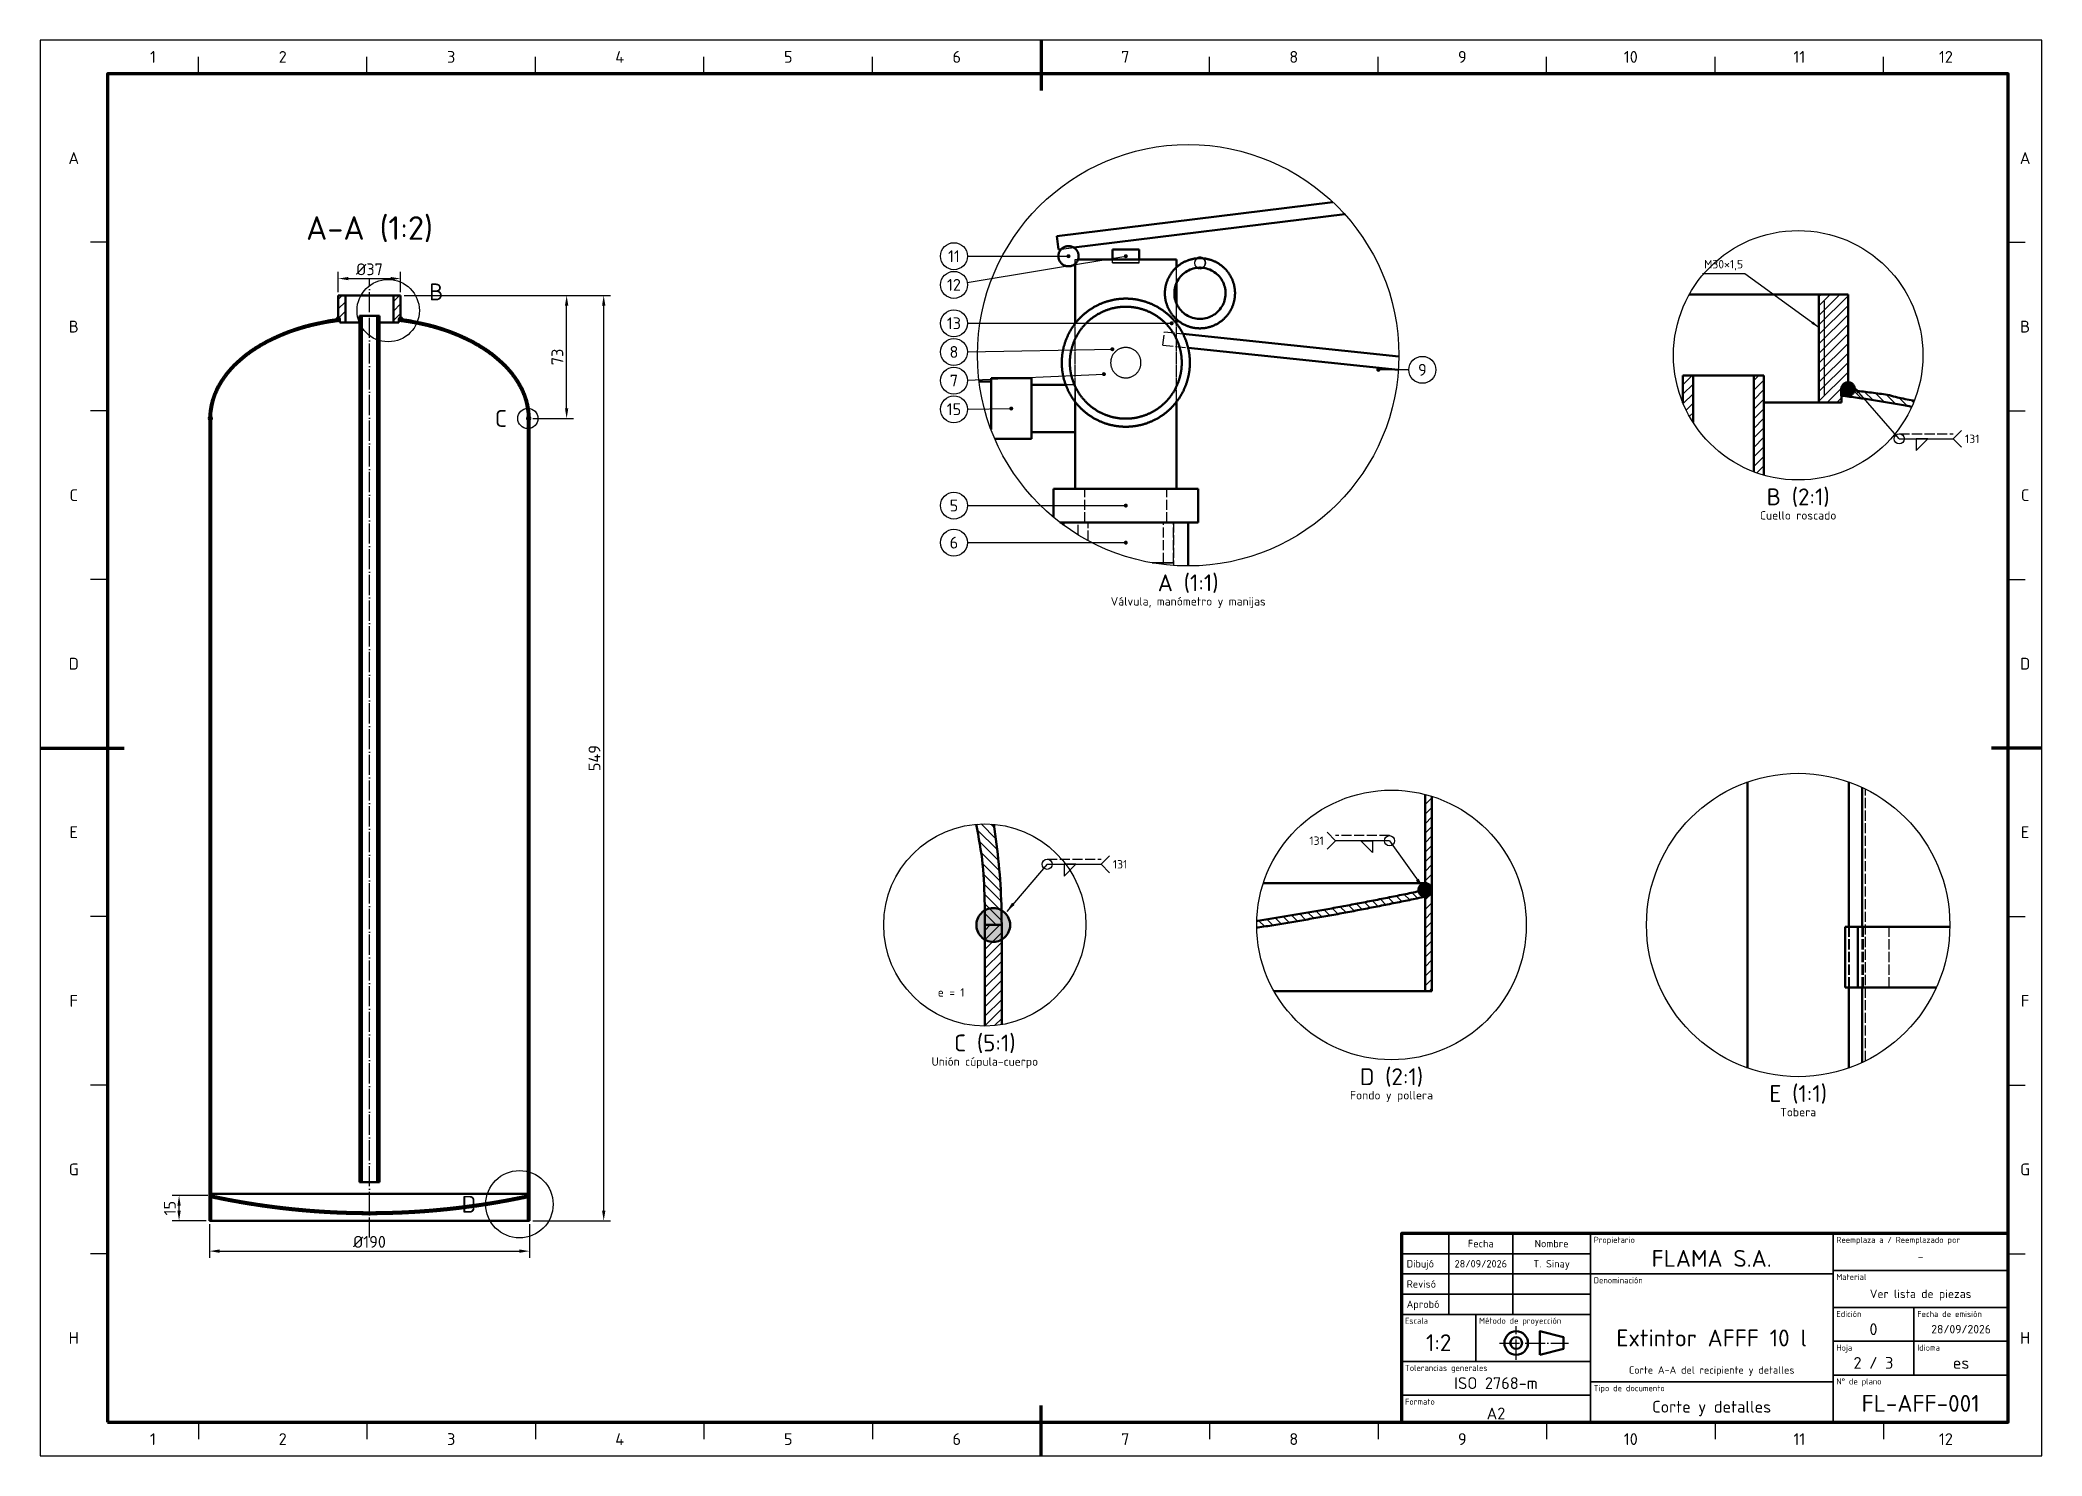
# Model space of a CAD drawing. Header units: millimetres. Extents: x 0 to 594, y 0 to 420.
import ezdxf
from ezdxf.enums import TextEntityAlignment as Align

# ---------------------------------------------------------------- set-up
doc = ezdxf.new("R2010")
doc.units = ezdxf.units.MM
doc.linetypes.add('ISO02-TRAZOS', pattern=[3.75, 3, -0.75])
doc.linetypes.add('ISO04-TRAZO-PUNTO', pattern=[7.625, 6, -0.75, 0.125, -0.75])
for name, color, linetype, lineweight in [('01-VISIBLE', 7, 'CONTINUOUS', 50), ('02-OCULTA', 4, 'ISO02-TRAZOS', 25), ('03-EJE', 1, 'ISO04-TRAZO-PUNTO', 25), ('04-COTA', 3, 'CONTINUOUS', 25), ('05-RAYADO', 8, 'CONTINUOUS', 25), ('06-TEXTO', 7, 'CONTINUOUS', 25), ('07-RECUADRO', 7, 'CONTINUOUS', 70), ('08-FINA', 5, 'CONTINUOUS', 25), ('10-ROTULO', 7, 'CONTINUOUS', 35), ('11-TEXTO-ROTULO', 7, 'CONTINUOUS', 25), ('12-SOLDADURA', 6, 'CONTINUOUS', 25)]:
    doc.layers.add(name, color=color, linetype=linetype, lineweight=lineweight)
doc.styles.add('ISO3098', font='isocpeur.ttf')
doc.dimstyles.new('FLAMA-ISO', dxfattribs={"dimtxt": 3.5, "dimasz": 3, "dimexe": 2, "dimexo": 1, "dimgap": 1, "dimtad": 1, "dimdec": 1, "dimtxsty": 'ISO3098', "dimcen": 2.5, "dimclrd": 3, "dimclre": 3, "dimclrt": 3, "dimazin": 3, "dimtfac": 1, "dimtmove": 0, "dimatfit": 3, "dimlwd": 25, "dimlwe": 25})

msp = doc.modelspace()

# ---------------------------------------------------------------- texts
at = {"layer": '06-TEXTO', "style": 'ISO3098'}
for s, height, p in [('1', 3.5, (33.5, 415)), ('2', 3.5, (72, 415)), ('3', 3.5, (122, 415)), ('4', 3.5, (172, 415)), ('5', 3.5, (222, 415)), ('6', 3.5, (272, 415)), ('7', 3.5, (322, 415)), ('8', 3.5, (372, 415)), ('9', 3.5, (422, 415)), ('10', 3.5, (472, 415)), ('11', 3.5, (522, 415)), ('12', 3.5, (565.5, 415)), ('A', 3.5, (10, 385)), ('A', 3.5, (589, 385)), ('A-A (1:2)', 7, (97.75, 364.243)), ('11', 3.5, (271.167, 355.884)), ('B', 5, (117.55, 345.293)), ('12', 3.5, (271.167, 347.384)), ('B', 3.5, (10, 335)), ('13', 3.5, (271.167, 335.984)), ('B', 3.5, (589, 335)), ('8', 3.5, (271.167, 327.484)), ('9', 3.5, (410.167, 322.172)), ('7', 3.5, (271.167, 318.984)), ('C', 5, (136.75, 307.757)), ('15', 3.5, (271.167, 310.484)), ('C', 3.5, (10, 285)), ('B (2:1)', 5, (521.667, 284.5)), ('C', 3.5, (589, 285)), ('5', 3.5, (271.167, 281.912)), ('Cuello roscado', 2.5, (521.667, 279)), ('6', 3.5, (271.167, 270.912)), ('A (1:1)', 5, (340.667, 259)), ('Válvula, manómetro y manijas', 2.5, (340.667, 253.5)), ('D', 3.5, (10, 235)), ('D', 3.5, (589, 235)), ('E', 3.5, (10, 185)), ('E', 3.5, (589, 185)), ('F', 3.5, (10, 135)), ('e = 1', 2.5, (270.333, 137.5)), ('F', 3.5, (589, 135)), ('C (5:1)', 5, (280.333, 122.5)), ('Unión cúpula-cuerpo', 2.5, (280.333, 117)), ('D (2:1)', 5, (401, 112.5)), ('Fondo y pollera', 2.5, (401, 107)), ('E (1:1)', 5, (521.667, 107.5)), ('Tobera', 2.5, (521.667, 102)), ('G', 3.5, (10, 85)), ('G', 3.5, (589, 85)), ('D', 5, (127.25, 74.657)), ('H', 3.5, (10, 35)), ('H', 3.5, (589, 35)), ('1', 3.5, (33.5, 5)), ('2', 3.5, (72, 5)), ('3', 3.5, (122, 5)), ('4', 3.5, (172, 5)), ('5', 3.5, (222, 5)), ('6', 3.5, (272, 5)), ('7', 3.5, (322, 5)), ('8', 3.5, (372, 5)), ('9', 3.5, (422, 5)), ('10', 3.5, (472, 5)), ('11', 3.5, (522, 5)), ('12', 3.5, (565.5, 5))]:
    msp.add_text(s, height=height, dxfattribs=at).set_placement(p, align=Align.MIDDLE_CENTER)
msp.add_text('M30×1,5', height=2.5, dxfattribs=at).set_placement((499.543, 351.5), align=Align.BOTTOM_CENTER)
at = {"layer": '11-TEXTO-ROTULO', "style": 'ISO3098'}
for s, height, p in [('Fecha', 2.2, (427.5, 63)), ('Nombre', 2.2, (448.5, 63)), ('FLAMA S.A.', 5, (496, 58.6)), ('28/09/2026', 2.2, (427.5, 57)), ('T. Sinay', 2.2, (448.5, 57)), ('-', 2.5, (558, 59.1)), ('Ver lista de piezas', 2.5, (558, 48.1)), ('1:2', 5, (415, 33.6)), ('Extintor AFFF 10 l', 5, (496, 35)), ('0', 3.5, (544, 37.6)), ('28/09/2026', 2.5, (570, 37.6)), ('Corte A-A del recipiente y detalles', 2.2, (496, 25.5)), ('2 / 3', 3.5, (544, 27.6)), ('es', 3.5, (570, 27.6)), ('ISO 2768-m', 3.5, (432, 21.6)), ('FL-AFF-001', 5, (558, 15.6)), ('A2', 3.5, (432, 12.6)), ('Corte y detalles', 3.5, (496, 14.6))]:
    msp.add_text(s, height=height, dxfattribs=at).set_placement(p, align=Align.MIDDLE_CENTER)
for s, p in [('Propietario', (461, 65)), ('Reemplaza a / Reemplazado por', (533, 65)), ('Material', (533, 54)), ('Denominación', (461, 53)), ('Edición', (533, 43)), ('Fecha de emisión', (557, 43)), ('Escala', (405, 41)), ('Método de proyección', (427, 41)), ('Hoja', (533, 33)), ('Idioma', (557, 33)), ('Tolerancias generales', (405, 27)), ('Tipo de documento', (461, 21)), ('N° de plano', (533, 23)), ('Formato', (405, 17))]:
    msp.add_text(s, height=1.8, dxfattribs=at).set_placement(p, align=Align.TOP_LEFT)
for s, p in [('Dibujó', (405.5, 57)), ('Revisó', (405.5, 51)), ('Aprobó', (405.5, 45))]:
    msp.add_text(s, height=2.2, dxfattribs=at).set_placement(p, align=Align.MIDDLE_LEFT)
at = {"layer": '12-SOLDADURA', "style": 'ISO3098'}
for p in [(571.167, 301.7), (318.333, 175.5)]:
    msp.add_text('131', height=2.5, dxfattribs=at).set_placement(p, align=Align.MIDDLE_LEFT)
msp.add_text('131', height=2.5, dxfattribs=at).set_placement((380.9, 182.5), align=Align.MIDDLE_RIGHT)

# ---------------------------------------------------------------- dimensions: what is measured, and where the dimension line sits
at = {"layer": '04-COTA'}
for base, p1, p2 in [((88.5, 349.243), (88.5, 344.243), (107, 344.243)), ((50.25, 60.757), (50.25, 69.757), (145.25, 69.757))]:
    msp.add_linear_dim(base=base, p1=p1, p2=p2, dimstyle='FLAMA-ISO', override={"dimlfac": 2, "dimpost": '%%c<>'}, dxfattribs=at).render()
for base, p1, p2 in [((167.25, 69.757), (145.25, 69.757), (107, 344.243)), ((156.25, 307.757), (145.25, 307.757), (107, 344.243)), ((41.25, 69.757), (50.25, 69.757), (50.75, 77.257))]:
    msp.add_linear_dim(base=base, p1=p1, p2=p2, angle=90, dimstyle='FLAMA-ISO', override={"dimlfac": 2}, dxfattribs=at).render()

# ---------------------------------------------------------------- hatches: boundary and pattern name
at = {"layer": '05-RAYADO'}
h = msp.add_hatch(dxfattribs=at)
h.set_pattern_fill('ANSI31', scale=0.62992)
h.paths.add_polyline_path([(90.656, 336.241), (88.995, 336.241), (88.995, 337.243), (88.5, 337.243), (88.5, 344.243), (90.656, 344.243)])
h = msp.add_hatch(dxfattribs=at)
h.set_pattern_fill('ANSI31', scale=0.62992)
h.paths.add_polyline_path([(107, 337.243), (106.505, 337.243), (106.505, 336.241), (104.844, 336.241), (104.844, 344.243), (107, 344.243)])
h = msp.add_hatch(dxfattribs=at)
h.set_pattern_fill('ANSI31', scale=0.62992)
h.paths.add_polyline_path([(534.487, 316.5), (534.487, 312.491), (527.843, 312.491), (527.843, 344.5), (536.467, 344.5), (536.467, 316.5)])
h = msp.add_hatch(color=7, dxfattribs=at)
h.dxf.hatch_style = 1
h.paths.add_polyline_path([(50.75, 307.757), (50.25, 307.757), (50.25, 307.889), (50.252, 308.021), (50.254, 308.153), (50.257, 308.285), (50.261, 308.418), (50.266, 308.55), (50.272, 308.682), (50.279, 308.814), (50.287, 308.946), (50.296, 309.078), (50.306, 309.209), (50.316, 309.341), (50.328, 309.473), (50.34, 309.605), (50.353, 309.736), (50.368, 309.868), (50.383, 309.999), (50.399, 310.13), (50.416, 310.261), (50.434, 310.392), (50.452, 310.523), (50.472, 310.654), (50.493, 310.784), (50.514, 310.915), (50.536, 311.045), (50.56, 311.175), (50.584, 311.305), (50.609, 311.435), (50.634, 311.565), (50.661, 311.694), (50.689, 311.824), (50.717, 311.953), (50.746, 312.082), (50.776, 312.21), (50.807, 312.339), (50.839, 312.467), (50.872, 312.595), (50.905, 312.723), (50.94, 312.851), (50.975, 312.978), (51.011, 313.105), (51.048, 313.232), (51.086, 313.359), (51.124, 313.486), (51.163, 313.612), (51.204, 313.738), (51.244, 313.863), (51.286, 313.989), (51.329, 314.114), (51.372, 314.239), (51.416, 314.364), (51.461, 314.488), (51.507, 314.612), (51.553, 314.736), (51.6, 314.859), (51.648, 314.982), (51.697, 315.105), (51.747, 315.228), (51.797, 315.35), (51.848, 315.472), (51.899, 315.594), (51.952, 315.715), (52.005, 315.836), (52.059, 315.957), (52.114, 316.077), (52.169, 316.197), (52.225, 316.317), (52.282, 316.437), (52.339, 316.556), (52.397, 316.674), (52.456, 316.793), (52.515, 316.911), (52.576, 317.029), (52.636, 317.146), (52.698, 317.263), (52.76, 317.38), (52.823, 317.496), (52.886, 317.612), (52.95, 317.728), (53.015, 317.843), (53.08, 317.958), (53.146, 318.072), (53.213, 318.187), (53.28, 318.3), (53.348, 318.414), (53.417, 318.527), (53.486, 318.64), (53.555, 318.752), (53.626, 318.864), (53.696, 318.976), (53.768, 319.087), (53.84, 319.198), (53.912, 319.308), (53.986, 319.418), (54.059, 319.528), (54.134, 319.637), (54.208, 319.746), (54.284, 319.855), (54.36, 319.963), (54.436, 320.071), (54.513, 320.179), (54.591, 320.286), (54.669, 320.392), (54.747, 320.499), (54.826, 320.605), (54.906, 320.71), (54.986, 320.815), (55.067, 320.92), (55.148, 321.025), (55.229, 321.129), (55.312, 321.232), (55.394, 321.335), (55.477, 321.438), (55.561, 321.541), (55.645, 321.643), (55.729, 321.744), (55.814, 321.846), (55.9, 321.947), (55.985, 322.047), (56.072, 322.147), (56.158, 322.247), (56.246, 322.347), (56.333, 322.446), (56.421, 322.544), (56.51, 322.642), (56.599, 322.74), (56.688, 322.838), (56.778, 322.935), (56.868, 323.031), (56.959, 323.128), (57.05, 323.224), (57.141, 323.319), (57.233, 323.414), (57.325, 323.509), (57.417, 323.603), (57.51, 323.697), (57.604, 323.791), (57.697, 323.884), (57.792, 323.977), (57.886, 324.07), (57.981, 324.162), (58.076, 324.253), (58.172, 324.345), (58.268, 324.436), (58.364, 324.526), (58.461, 324.616), (58.558, 324.706), (58.655, 324.796), (58.753, 324.885), (58.851, 324.973), (58.949, 325.062), (59.048, 325.15), (59.147, 325.237), (59.246, 325.324), (59.346, 325.411), (59.446, 325.498), (59.546, 325.584), (59.647, 325.67), (59.748, 325.755), (59.849, 325.84), (59.951, 325.924), (60.053, 326.009), (60.155, 326.093), (60.257, 326.176), (60.36, 326.259), (60.463, 326.342), (60.566, 326.424), (60.67, 326.507), (60.774, 326.588), (60.878, 326.67), (60.983, 326.751), (61.088, 326.831), (61.193, 326.911), (61.298, 326.991), (61.403, 327.071), (61.509, 327.15), (61.615, 327.229), (61.722, 327.307), (61.829, 327.385), (61.935, 327.463), (62.043, 327.541), (62.15, 327.618), (62.258, 327.694), (62.366, 327.771), (62.474, 327.847), (62.582, 327.922), (62.691, 327.998), (62.8, 328.073), (62.909, 328.147), (63.018, 328.222), (63.128, 328.296), (63.238, 328.369), (63.348, 328.442), (63.458, 328.515), (63.568, 328.588), (63.679, 328.66), (63.79, 328.732), (63.901, 328.804), (64.013, 328.875), (64.124, 328.946), (64.236, 329.016), (64.348, 329.087), (64.46, 329.156), (64.573, 329.226), (64.685, 329.295), (64.798, 329.364), (64.911, 329.433), (65.024, 329.501), (65.138, 329.569), (65.251, 329.636), (65.365, 329.704), (65.479, 329.77), (65.594, 329.837), (65.708, 329.903), (65.823, 329.969), (65.937, 330.035), (66.052, 330.1), (66.167, 330.165), (66.283, 330.23), (66.398, 330.294), (66.514, 330.358), (66.63, 330.421), (66.746, 330.485), (66.862, 330.548), (66.979, 330.61), (67.095, 330.673), (67.212, 330.735), (67.329, 330.797), (67.446, 330.858), (67.563, 330.919), (67.68, 330.98), (67.798, 331.04), (67.916, 331.101), (68.034, 331.16), (68.152, 331.22), (68.27, 331.279), (68.388, 331.338), (68.507, 331.397), (68.625, 331.455), (68.744, 331.513), (68.863, 331.571), (68.982, 331.628), (69.101, 331.685), (69.221, 331.742), (69.34, 331.799), (69.46, 331.855), (69.58, 331.911), (69.699, 331.967), (69.82, 332.022), (69.94, 332.077), (70.06, 332.132), (70.18, 332.186), (70.301, 332.241), (70.422, 332.295), (70.543, 332.348), (70.664, 332.401), (70.785, 332.455), (70.906, 332.507), (71.027, 332.56), (71.149, 332.612), (71.27, 332.664), (71.392, 332.715), (71.514, 332.767), (71.636, 332.818), (71.758, 332.868), (71.88, 332.919), (72.002, 332.969), (72.125, 333.019), (72.248, 333.068), (72.37, 333.117), (72.493, 333.166), (72.616, 333.215), (72.739, 333.263), (72.862, 333.311), (72.986, 333.358), (73.109, 333.406), (73.233, 333.453), (73.356, 333.499), (73.48, 333.546), (73.604, 333.592), (73.728, 333.637), (73.852, 333.683), (73.977, 333.728), (74.101, 333.773), (74.225, 333.817), (74.35, 333.862), (74.475, 333.906), (74.599, 333.949), (74.724, 333.993), (74.849, 334.036), (74.974, 334.079), (75.099, 334.122), (75.224, 334.164), (75.35, 334.207), (75.475, 334.249), (75.601, 334.29), (75.726, 334.332), (75.852, 334.373), (75.977, 334.414), (76.103, 334.455), (76.229, 334.496), (76.355, 334.537), (76.48, 334.577), (76.606, 334.617), (76.732, 334.657), (76.859, 334.697), (76.985, 334.736), (77.111, 334.775), (77.237, 334.815), (77.364, 334.854), (77.49, 334.892), (77.616, 334.931), (77.743, 334.969), (77.869, 335.008), (77.996, 335.045), (78.123, 335.083), (78.25, 335.12), (78.377, 335.157), (78.504, 335.194), (78.631, 335.23), (78.758, 335.266), (78.885, 335.302), (79.013, 335.337), (79.14, 335.372), (79.268, 335.406), (79.396, 335.44), (79.524, 335.474), (79.651, 335.507), (79.78, 335.54), (79.908, 335.572), (80.036, 335.604), (80.164, 335.636), (80.293, 335.667), (80.421, 335.697), (80.55, 335.728), (80.679, 335.758), (80.808, 335.787), (80.937, 335.817), (81.066, 335.845), (81.195, 335.874), (81.324, 335.902), (81.453, 335.93), (81.582, 335.958), (81.712, 335.985), (81.841, 336.012), (81.971, 336.039), (82.1, 336.066), (82.23, 336.092), (82.359, 336.118), (82.489, 336.145), (82.618, 336.171), (82.748, 336.197), (82.878, 336.223), (83.007, 336.249), (83.137, 336.274), (83.267, 336.3), (83.396, 336.326), (83.526, 336.351), (83.656, 336.377), (83.785, 336.403), (83.915, 336.428), (84.045, 336.454), (84.174, 336.48), (84.304, 336.506), (84.433, 336.533), (84.563, 336.559), (84.692, 336.587), (84.821, 336.615), (84.95, 336.644), (85.079, 336.676), (85.206, 336.712), (85.333, 336.749), (85.461, 336.78), (85.591, 336.805), (85.721, 336.827), (85.852, 336.848), (85.983, 336.867), (86.114, 336.886), (86.245, 336.904), (86.376, 336.921), (86.507, 336.938), (86.638, 336.955), (86.769, 336.972), (86.9, 336.989), (87.031, 337.005), (87.163, 337.022), (87.294, 337.038), (87.425, 337.054), (87.556, 337.07), (87.687, 337.086), (87.819, 337.102), (87.95, 337.118), (88.081, 337.134), (88.212, 337.15), (88.344, 337.165), (88.475, 337.181), (88.606, 337.197), (88.737, 337.212), (88.869, 337.228), (89, 337.243), (89, 336.741), (88.871, 336.725), (88.741, 336.71), (88.612, 336.694), (88.483, 336.678), (88.354, 336.661), (88.224, 336.644), (88.095, 336.628), (87.966, 336.61), (87.837, 336.593), (87.708, 336.576), (87.579, 336.558), (87.45, 336.54), (87.321, 336.521), (87.192, 336.503), (87.063, 336.484), (86.934, 336.465), (86.805, 336.446), (86.677, 336.426), (86.548, 336.407), (86.419, 336.387), (86.291, 336.366), (86.162, 336.346), (86.033, 336.325), (85.905, 336.304), (85.776, 336.283), (85.648, 336.262), (85.519, 336.24), (85.391, 336.218), (85.262, 336.196), (85.134, 336.174), (85.006, 336.152), (84.878, 336.129), (84.749, 336.106), (84.621, 336.082), (84.493, 336.059), (84.365, 336.035), (84.237, 336.011), (84.109, 335.987), (83.981, 335.962), (83.853, 335.938), (83.725, 335.913), (83.598, 335.888), (83.47, 335.862), (83.342, 335.836), (83.214, 335.81), (83.087, 335.784), (82.959, 335.758), (82.832, 335.731), (82.704, 335.704), (82.577, 335.677), (82.45, 335.65), (82.322, 335.622), (82.195, 335.594), (82.068, 335.566), (81.941, 335.538), (81.814, 335.509), (81.687, 335.48), (81.56, 335.451), (81.433, 335.422), (81.306, 335.392), (81.179, 335.362), (81.052, 335.332), (80.926, 335.302), (80.799, 335.271), (80.673, 335.24), (80.546, 335.209), (80.42, 335.178), (80.293, 335.146), (80.167, 335.115), (80.041, 335.082), (79.915, 335.05), (79.788, 335.018), (79.662, 334.985), (79.536, 334.952), (79.411, 334.918), (79.285, 334.885), (79.159, 334.851), (79.033, 334.817), (78.908, 334.782), (78.782, 334.748), (78.657, 334.713), (78.531, 334.678), (78.406, 334.642), (78.28, 334.607), (78.155, 334.571), (78.03, 334.534), (77.905, 334.498), (77.78, 334.461), (77.655, 334.424), (77.53, 334.387), (77.406, 334.35), (77.281, 334.312), (77.156, 334.274), (77.032, 334.236), (76.907, 334.197), (76.783, 334.159), (76.659, 334.12), (76.534, 334.08), (76.41, 334.041), (76.286, 334.001), (76.162, 333.961), (76.039, 333.921), (75.915, 333.88), (75.791, 333.839), (75.668, 333.798), (75.544, 333.756), (75.421, 333.715), (75.297, 333.673), (75.174, 333.631), (75.051, 333.588), (74.928, 333.545), (74.805, 333.502), (74.682, 333.459), (74.559, 333.416), (74.437, 333.372), (74.314, 333.328), (74.192, 333.283), (74.069, 333.239), (73.947, 333.194), (73.825, 333.149), (73.703, 333.103), (73.581, 333.057), (73.459, 333.011), (73.337, 332.965), (73.216, 332.918), (73.094, 332.872), (72.973, 332.824), (72.851, 332.777), (72.73, 332.729), (72.609, 332.681), (72.488, 332.633), (72.367, 332.585), (72.246, 332.536), (72.126, 332.487), (72.005, 332.437), (71.885, 332.388), (71.764, 332.338), (71.644, 332.288), (71.524, 332.237), (71.404, 332.186), (71.284, 332.135), (71.165, 332.084), (71.045, 332.032), (70.926, 331.98), (70.806, 331.928), (70.687, 331.875), (70.568, 331.823), (70.449, 331.77), (70.33, 331.716), (70.212, 331.663), (70.093, 331.609), (69.975, 331.554), (69.856, 331.5), (69.738, 331.445), (69.62, 331.39), (69.502, 331.334), (69.385, 331.278), (69.267, 331.222), (69.15, 331.166), (69.032, 331.109), (68.915, 331.053), (68.798, 330.995), (68.681, 330.938), (68.565, 330.88), (68.448, 330.822), (68.332, 330.763), (68.215, 330.705), (68.099, 330.645), (67.983, 330.586), (67.868, 330.526), (67.752, 330.466), (67.636, 330.406), (67.521, 330.346), (67.406, 330.285), (67.291, 330.223), (67.176, 330.162), (67.062, 330.1), (66.947, 330.038), (66.833, 329.976), (66.719, 329.913), (66.605, 329.85), (66.491, 329.786), (66.377, 329.723), (66.264, 329.659), (66.151, 329.594), (66.038, 329.53), (65.925, 329.465), (65.812, 329.399), (65.699, 329.334), (65.587, 329.268), (65.475, 329.201), (65.363, 329.135), (65.251, 329.068), (65.14, 329.001), (65.028, 328.933), (64.917, 328.865), (64.806, 328.797), (64.695, 328.728), (64.585, 328.659), (64.475, 328.59), (64.364, 328.521), (64.254, 328.451), (64.145, 328.381), (64.035, 328.31), (63.926, 328.239), (63.817, 328.168), (63.708, 328.097), (63.599, 328.025), (63.491, 327.952), (63.383, 327.88), (63.275, 327.807), (63.167, 327.734), (63.06, 327.66), (62.952, 327.586), (62.845, 327.512), (62.738, 327.438), (62.632, 327.363), (62.526, 327.287), (62.42, 327.212), (62.314, 327.136), (62.208, 327.059), (62.103, 326.983), (61.998, 326.906), (61.893, 326.828), (61.788, 326.751), (61.684, 326.673), (61.58, 326.594), (61.476, 326.516), (61.373, 326.436), (61.27, 326.357), (61.167, 326.277), (61.064, 326.197), (60.962, 326.116), (60.86, 326.036), (60.758, 325.954), (60.656, 325.873), (60.555, 325.791), (60.454, 325.708), (60.353, 325.626), (60.253, 325.543), (60.153, 325.459), (60.053, 325.375), (59.954, 325.291), (59.855, 325.207), (59.756, 325.122), (59.657, 325.037), (59.559, 324.951), (59.461, 324.865), (59.364, 324.779), (59.267, 324.692), (59.17, 324.605), (59.073, 324.518), (58.977, 324.43), (58.881, 324.342), (58.786, 324.253), (58.69, 324.164), (58.596, 324.075), (58.501, 323.985), (58.407, 323.895), (58.313, 323.805), (58.22, 323.714), (58.127, 323.623), (58.034, 323.531), (57.942, 323.44), (57.85, 323.347), (57.758, 323.255), (57.667, 323.162), (57.576, 323.068), (57.486, 322.974), (57.396, 322.88), (57.306, 322.786), (57.217, 322.691), (57.128, 322.595), (57.04, 322.499), (56.952, 322.403), (56.865, 322.307), (56.778, 322.21), (56.691, 322.113), (56.605, 322.015), (56.519, 321.917), (56.434, 321.819), (56.349, 321.72), (56.264, 321.621), (56.18, 321.521), (56.097, 321.421), (56.014, 321.321), (55.931, 321.22), (55.849, 321.119), (55.767, 321.018), (55.686, 320.916), (55.605, 320.814), (55.525, 320.711), (55.445, 320.608), (55.366, 320.505), (55.287, 320.401), (55.208, 320.297), (55.131, 320.193), (55.053, 320.088), (54.976, 319.983), (54.9, 319.877), (54.824, 319.771), (54.749, 319.665), (54.674, 319.558), (54.6, 319.451), (54.526, 319.344), (54.453, 319.236), (54.381, 319.128), (54.309, 319.019), (54.238, 318.91), (54.167, 318.801), (54.097, 318.691), (54.027, 318.581), (53.958, 318.471), (53.89, 318.36), (53.822, 318.248), (53.755, 318.137), (53.688, 318.025), (53.623, 317.912), (53.557, 317.8), (53.493, 317.686), (53.429, 317.573), (53.366, 317.459), (53.303, 317.345), (53.241, 317.23), (53.18, 317.115), (53.119, 317), (53.059, 316.885), (53, 316.769), (52.941, 316.652), (52.883, 316.536), (52.825, 316.419), (52.768, 316.302), (52.712, 316.184), (52.656, 316.067), (52.601, 315.948), (52.547, 315.83), (52.493, 315.711), (52.44, 315.593), (52.387, 315.473), (52.336, 315.354), (52.284, 315.234), (52.234, 315.114), (52.184, 314.994), (52.135, 314.873), (52.086, 314.752), (52.039, 314.631), (51.992, 314.509), (51.946, 314.387), (51.901, 314.265), (51.857, 314.143), (51.814, 314.02), (51.771, 313.897), (51.73, 313.773), (51.69, 313.649), (51.65, 313.525), (51.612, 313.401), (51.575, 313.276), (51.538, 313.151), (51.503, 313.025), (51.469, 312.9), (51.436, 312.774), (51.403, 312.648), (51.372, 312.521), (51.341, 312.394), (51.312, 312.268), (51.283, 312.141), (51.254, 312.014), (51.226, 311.886), (51.199, 311.759), (51.173, 311.631), (51.147, 311.504), (51.122, 311.376), (51.097, 311.248), (51.072, 311.12), (51.048, 310.992), (51.025, 310.864), (51.001, 310.736), (50.978, 310.608), (50.956, 310.479), (50.934, 310.351), (50.912, 310.223), (50.89, 310.094), (50.87, 309.965), (50.851, 309.837), (50.833, 309.708), (50.818, 309.578), (50.805, 309.449), (50.794, 309.319), (50.784, 309.189), (50.777, 309.059), (50.77, 308.929), (50.765, 308.799), (50.761, 308.668), (50.758, 308.538), (50.755, 308.408), (50.753, 308.278), (50.752, 308.147), (50.751, 308.017), (50.75, 307.887)])
h = msp.add_hatch(color=7, dxfattribs=at)
h.dxf.hatch_style = 1
h.paths.add_polyline_path([(88, 337.243), (88.01, 337.344), (88.041, 337.44), (88.09, 337.529), (88.156, 337.606), (88.236, 337.668), (88.326, 337.712), (88.424, 337.738), (88.525, 337.743), (88.625, 337.727), (88.72, 337.692), (88.806, 337.639), (88.879, 337.569), (88.937, 337.486), (88.977, 337.393), (88.997, 337.294), (88.997, 337.193), (88.977, 337.094), (88.937, 337.001), (88.879, 336.918), (88.806, 336.848), (88.72, 336.794), (88.625, 336.759), (88.525, 336.744), (88.424, 336.749), (88.326, 336.774), (88.236, 336.819), (88.156, 336.881), (88.09, 336.958), (88.041, 337.046), (88.01, 337.143)])
h = msp.add_hatch(color=7, dxfattribs=at)
h.dxf.hatch_style = 1
h.paths.add_polyline_path([(95.5, 81.257), (94.75, 81.257), (94.75, 338.243), (95.5, 338.243)])
h = msp.add_hatch(color=7, dxfattribs=at)
h.dxf.hatch_style = 1
h.paths.add_polyline_path([(100, 338.243), (100.75, 338.243), (100.75, 81.257), (100, 81.257)])
h = msp.add_hatch(color=7, dxfattribs=at)
h.dxf.hatch_style = 1
h.paths.add_polyline_path([(106.5, 337.243), (106.631, 337.228), (106.763, 337.212), (106.894, 337.197), (107.025, 337.181), (107.156, 337.165), (107.288, 337.15), (107.419, 337.134), (107.55, 337.118), (107.681, 337.102), (107.813, 337.086), (107.944, 337.07), (108.075, 337.054), (108.206, 337.038), (108.337, 337.022), (108.469, 337.005), (108.6, 336.989), (108.731, 336.972), (108.862, 336.955), (108.993, 336.938), (109.124, 336.921), (109.255, 336.904), (109.386, 336.886), (109.517, 336.867), (109.648, 336.848), (109.779, 336.827), (109.909, 336.805), (110.039, 336.78), (110.167, 336.749), (110.294, 336.712), (110.421, 336.676), (110.55, 336.644), (110.679, 336.615), (110.808, 336.587), (110.937, 336.559), (111.067, 336.533), (111.196, 336.506), (111.326, 336.48), (111.455, 336.454), (111.585, 336.428), (111.715, 336.403), (111.844, 336.377), (111.974, 336.351), (112.104, 336.326), (112.233, 336.3), (112.363, 336.274), (112.493, 336.249), (112.622, 336.223), (112.752, 336.197), (112.882, 336.171), (113.011, 336.145), (113.141, 336.118), (113.27, 336.092), (113.4, 336.066), (113.529, 336.039), (113.659, 336.012), (113.788, 335.985), (113.918, 335.958), (114.047, 335.93), (114.176, 335.902), (114.305, 335.874), (114.434, 335.845), (114.563, 335.817), (114.692, 335.787), (114.821, 335.758), (114.95, 335.728), (115.079, 335.697), (115.207, 335.667), (115.336, 335.636), (115.464, 335.604), (115.592, 335.572), (115.72, 335.54), (115.849, 335.507), (115.976, 335.474), (116.104, 335.44), (116.232, 335.406), (116.36, 335.372), (116.487, 335.337), (116.615, 335.302), (116.742, 335.266), (116.869, 335.23), (116.996, 335.194), (117.123, 335.157), (117.25, 335.12), (117.377, 335.083), (117.504, 335.045), (117.631, 335.008), (117.757, 334.969), (117.884, 334.931), (118.01, 334.892), (118.136, 334.854), (118.263, 334.815), (118.389, 334.775), (118.515, 334.736), (118.641, 334.697), (118.768, 334.657), (118.894, 334.617), (119.02, 334.577), (119.145, 334.537), (119.271, 334.496), (119.397, 334.455), (119.523, 334.414), (119.648, 334.373), (119.774, 334.332), (119.899, 334.29), (120.025, 334.249), (120.15, 334.207), (120.276, 334.164), (120.401, 334.122), (120.526, 334.079), (120.651, 334.036), (120.776, 333.993), (120.901, 333.949), (121.025, 333.906), (121.15, 333.862), (121.275, 333.817), (121.399, 333.773), (121.523, 333.728), (121.648, 333.683), (121.772, 333.637), (121.896, 333.592), (122.02, 333.546), (122.144, 333.499), (122.267, 333.453), (122.391, 333.406), (122.514, 333.358), (122.638, 333.311), (122.761, 333.263), (122.884, 333.215), (123.007, 333.166), (123.13, 333.117), (123.252, 333.068), (123.375, 333.019), (123.498, 332.969), (123.62, 332.919), (123.742, 332.868), (123.864, 332.818), (123.986, 332.767), (124.108, 332.715), (124.23, 332.664), (124.351, 332.612), (124.473, 332.56), (124.594, 332.507), (124.715, 332.455), (124.836, 332.401), (124.957, 332.348), (125.078, 332.295), (125.199, 332.241), (125.32, 332.186), (125.44, 332.132), (125.56, 332.077), (125.68, 332.022), (125.801, 331.967), (125.92, 331.911), (126.04, 331.855), (126.16, 331.799), (126.279, 331.742), (126.399, 331.685), (126.518, 331.628), (126.637, 331.571), (126.756, 331.513), (126.875, 331.455), (126.993, 331.397), (127.112, 331.338), (127.23, 331.279), (127.348, 331.22), (127.466, 331.16), (127.584, 331.101), (127.702, 331.04), (127.82, 330.98), (127.937, 330.919), (128.054, 330.858), (128.171, 330.797), (128.288, 330.735), (128.405, 330.673), (128.521, 330.61), (128.638, 330.548), (128.754, 330.485), (128.87, 330.421), (128.986, 330.358), (129.102, 330.294), (129.217, 330.23), (129.333, 330.165), (129.448, 330.1), (129.563, 330.035), (129.677, 329.969), (129.792, 329.903), (129.906, 329.837), (130.021, 329.77), (130.135, 329.704), (130.249, 329.636), (130.362, 329.569), (130.476, 329.501), (130.589, 329.433), (130.702, 329.364), (130.815, 329.295), (130.927, 329.226), (131.04, 329.156), (131.152, 329.087), (131.264, 329.016), (131.376, 328.946), (131.487, 328.875), (131.599, 328.804), (131.71, 328.732), (131.821, 328.66), (131.932, 328.588), (132.042, 328.515), (132.152, 328.442), (132.262, 328.369), (132.372, 328.296), (132.482, 328.222), (132.591, 328.147), (132.7, 328.073), (132.809, 327.998), (132.918, 327.922), (133.026, 327.847), (133.134, 327.771), (133.242, 327.694), (133.35, 327.618), (133.457, 327.541), (133.565, 327.463), (133.671, 327.385), (133.778, 327.307), (133.885, 327.229), (133.991, 327.15), (134.097, 327.071), (134.202, 326.991), (134.307, 326.911), (134.412, 326.831), (134.517, 326.751), (134.622, 326.67), (134.726, 326.588), (134.83, 326.507), (134.934, 326.424), (135.037, 326.342), (135.14, 326.259), (135.243, 326.176), (135.345, 326.093), (135.447, 326.009), (135.549, 325.924), (135.651, 325.84), (135.752, 325.755), (135.853, 325.67), (135.954, 325.584), (136.054, 325.498), (136.154, 325.411), (136.254, 325.324), (136.353, 325.237), (136.452, 325.15), (136.551, 325.062), (136.649, 324.973), (136.747, 324.885), (136.845, 324.796), (136.942, 324.706), (137.039, 324.616), (137.136, 324.526), (137.232, 324.436), (137.328, 324.345), (137.424, 324.253), (137.519, 324.162), (137.614, 324.07), (137.708, 323.977), (137.803, 323.884), (137.896, 323.791), (137.99, 323.697), (138.083, 323.603), (138.175, 323.509), (138.267, 323.414), (138.359, 323.319), (138.45, 323.224), (138.541, 323.128), (138.632, 323.031), (138.722, 322.935), (138.812, 322.838), (138.901, 322.74), (138.99, 322.642), (139.079, 322.544), (139.167, 322.446), (139.254, 322.347), (139.342, 322.247), (139.428, 322.147), (139.515, 322.047), (139.6, 321.947), (139.686, 321.846), (139.771, 321.744), (139.855, 321.643), (139.939, 321.541), (140.023, 321.438), (140.106, 321.335), (140.188, 321.232), (140.271, 321.129), (140.352, 321.025), (140.433, 320.92), (140.514, 320.815), (140.594, 320.71), (140.674, 320.605), (140.753, 320.499), (140.831, 320.392), (140.909, 320.286), (140.987, 320.179), (141.064, 320.071), (141.14, 319.963), (141.216, 319.855), (141.292, 319.746), (141.366, 319.637), (141.441, 319.528), (141.514, 319.418), (141.588, 319.308), (141.66, 319.198), (141.732, 319.087), (141.804, 318.976), (141.874, 318.864), (141.945, 318.752), (142.014, 318.64), (142.083, 318.527), (142.152, 318.414), (142.22, 318.3), (142.287, 318.187), (142.354, 318.072), (142.42, 317.958), (142.485, 317.843), (142.55, 317.728), (142.614, 317.612), (142.677, 317.496), (142.74, 317.38), (142.802, 317.263), (142.864, 317.146), (142.924, 317.029), (142.985, 316.911), (143.044, 316.793), (143.103, 316.674), (143.161, 316.556), (143.218, 316.437), (143.275, 316.317), (143.331, 316.197), (143.386, 316.077), (143.441, 315.957), (143.495, 315.836), (143.548, 315.715), (143.601, 315.594), (143.652, 315.472), (143.703, 315.35), (143.753, 315.228), (143.803, 315.105), (143.852, 314.982), (143.9, 314.859), (143.947, 314.736), (143.993, 314.612), (144.039, 314.488), (144.084, 314.364), (144.128, 314.239), (144.171, 314.114), (144.214, 313.989), (144.256, 313.863), (144.296, 313.738), (144.337, 313.612), (144.376, 313.486), (144.414, 313.359), (144.452, 313.232), (144.489, 313.105), (144.525, 312.978), (144.56, 312.851), (144.595, 312.723), (144.628, 312.595), (144.661, 312.467), (144.693, 312.339), (144.724, 312.21), (144.754, 312.082), (144.783, 311.953), (144.811, 311.824), (144.839, 311.694), (144.866, 311.565), (144.891, 311.435), (144.916, 311.305), (144.94, 311.175), (144.964, 311.045), (144.986, 310.915), (145.007, 310.784), (145.028, 310.654), (145.048, 310.523), (145.066, 310.392), (145.084, 310.261), (145.101, 310.13), (145.117, 309.999), (145.132, 309.868), (145.147, 309.736), (145.16, 309.605), (145.172, 309.473), (145.184, 309.341), (145.194, 309.209), (145.204, 309.078), (145.213, 308.946), (145.221, 308.814), (145.228, 308.682), (145.234, 308.55), (145.239, 308.418), (145.243, 308.285), (145.246, 308.153), (145.248, 308.021), (145.25, 307.889), (145.25, 307.757), (144.75, 307.757), (144.75, 307.887), (144.749, 308.017), (144.748, 308.147), (144.747, 308.278), (144.745, 308.408), (144.742, 308.538), (144.739, 308.668), (144.735, 308.799), (144.73, 308.929), (144.723, 309.059), (144.716, 309.189), (144.706, 309.319), (144.695, 309.449), (144.682, 309.578), (144.667, 309.708), (144.649, 309.837), (144.63, 309.965), (144.61, 310.094), (144.588, 310.223), (144.566, 310.351), (144.544, 310.479), (144.522, 310.608), (144.499, 310.736), (144.475, 310.864), (144.452, 310.992), (144.428, 311.12), (144.403, 311.248), (144.378, 311.376), (144.353, 311.504), (144.327, 311.631), (144.301, 311.759), (144.274, 311.886), (144.246, 312.014), (144.217, 312.141), (144.188, 312.268), (144.159, 312.394), (144.128, 312.521), (144.097, 312.648), (144.064, 312.774), (144.031, 312.9), (143.997, 313.025), (143.962, 313.151), (143.925, 313.276), (143.888, 313.401), (143.85, 313.525), (143.81, 313.649), (143.77, 313.773), (143.729, 313.897), (143.686, 314.02), (143.643, 314.143), (143.599, 314.265), (143.554, 314.387), (143.508, 314.509), (143.461, 314.631), (143.414, 314.752), (143.365, 314.873), (143.316, 314.994), (143.266, 315.114), (143.216, 315.234), (143.164, 315.354), (143.113, 315.473), (143.06, 315.593), (143.007, 315.711), (142.953, 315.83), (142.899, 315.948), (142.844, 316.067), (142.788, 316.184), (142.732, 316.302), (142.675, 316.419), (142.617, 316.536), (142.559, 316.652), (142.5, 316.769), (142.441, 316.885), (142.381, 317), (142.32, 317.115), (142.259, 317.23), (142.197, 317.345), (142.134, 317.459), (142.071, 317.573), (142.007, 317.686), (141.943, 317.8), (141.877, 317.912), (141.812, 318.025), (141.745, 318.137), (141.678, 318.248), (141.61, 318.36), (141.542, 318.471), (141.473, 318.581), (141.403, 318.691), (141.333, 318.801), (141.262, 318.91), (141.191, 319.019), (141.119, 319.128), (141.047, 319.236), (140.974, 319.344), (140.9, 319.451), (140.826, 319.558), (140.751, 319.665), (140.676, 319.771), (140.6, 319.877), (140.524, 319.983), (140.447, 320.088), (140.369, 320.193), (140.292, 320.297), (140.213, 320.401), (140.134, 320.505), (140.055, 320.608), (139.975, 320.711), (139.895, 320.814), (139.814, 320.916), (139.733, 321.018), (139.651, 321.119), (139.569, 321.22), (139.486, 321.321), (139.403, 321.421), (139.32, 321.521), (139.236, 321.621), (139.151, 321.72), (139.066, 321.819), (138.981, 321.917), (138.895, 322.015), (138.809, 322.113), (138.722, 322.21), (138.635, 322.307), (138.548, 322.403), (138.46, 322.499), (138.372, 322.595), (138.283, 322.691), (138.194, 322.786), (138.104, 322.88), (138.014, 322.974), (137.924, 323.068), (137.833, 323.162), (137.742, 323.255), (137.65, 323.347), (137.558, 323.44), (137.466, 323.531), (137.373, 323.623), (137.28, 323.714), (137.187, 323.805), (137.093, 323.895), (136.999, 323.985), (136.904, 324.075), (136.81, 324.164), (136.714, 324.253), (136.619, 324.342), (136.523, 324.43), (136.427, 324.518), (136.33, 324.605), (136.233, 324.692), (136.136, 324.779), (136.039, 324.865), (135.941, 324.951), (135.843, 325.037), (135.744, 325.122), (135.645, 325.207), (135.546, 325.291), (135.447, 325.375), (135.347, 325.459), (135.247, 325.543), (135.147, 325.626), (135.046, 325.708), (134.945, 325.791), (134.844, 325.873), (134.742, 325.954), (134.64, 326.036), (134.538, 326.116), (134.436, 326.197), (134.333, 326.277), (134.23, 326.357), (134.127, 326.436), (134.024, 326.516), (133.92, 326.594), (133.816, 326.673), (133.712, 326.751), (133.607, 326.828), (133.502, 326.906), (133.397, 326.983), (133.292, 327.059), (133.186, 327.136), (133.08, 327.212), (132.974, 327.287), (132.868, 327.363), (132.762, 327.438), (132.655, 327.512), (132.548, 327.586), (132.44, 327.66), (132.333, 327.734), (132.225, 327.807), (132.117, 327.88), (132.009, 327.952), (131.901, 328.025), (131.792, 328.097), (131.683, 328.168), (131.574, 328.239), (131.465, 328.31), (131.355, 328.381), (131.246, 328.451), (131.136, 328.521), (131.025, 328.59), (130.915, 328.659), (130.805, 328.728), (130.694, 328.797), (130.583, 328.865), (130.472, 328.933), (130.36, 329.001), (130.249, 329.068), (130.137, 329.135), (130.025, 329.201), (129.913, 329.268), (129.801, 329.334), (129.688, 329.399), (129.575, 329.465), (129.462, 329.53), (129.349, 329.594), (129.236, 329.659), (129.123, 329.723), (129.009, 329.786), (128.895, 329.85), (128.781, 329.913), (128.667, 329.976), (128.553, 330.038), (128.438, 330.1), (128.324, 330.162), (128.209, 330.223), (128.094, 330.285), (127.979, 330.346), (127.864, 330.406), (127.748, 330.466), (127.632, 330.526), (127.517, 330.586), (127.401, 330.645), (127.285, 330.705), (127.168, 330.763), (127.052, 330.822), (126.935, 330.88), (126.819, 330.938), (126.702, 330.995), (126.585, 331.053), (126.468, 331.109), (126.35, 331.166), (126.233, 331.222), (126.115, 331.278), (125.998, 331.334), (125.88, 331.39), (125.762, 331.445), (125.644, 331.5), (125.525, 331.554), (125.407, 331.609), (125.288, 331.663), (125.17, 331.716), (125.051, 331.77), (124.932, 331.823), (124.813, 331.875), (124.694, 331.928), (124.574, 331.98), (124.455, 332.032), (124.335, 332.084), (124.216, 332.135), (124.096, 332.186), (123.976, 332.237), (123.856, 332.288), (123.736, 332.338), (123.615, 332.388), (123.495, 332.437), (123.374, 332.487), (123.254, 332.536), (123.133, 332.585), (123.012, 332.633), (122.891, 332.681), (122.77, 332.729), (122.649, 332.777), (122.527, 332.824), (122.406, 332.872), (122.284, 332.918), (122.163, 332.965), (122.041, 333.011), (121.919, 333.057), (121.797, 333.103), (121.675, 333.149), (121.553, 333.194), (121.431, 333.239), (121.308, 333.283), (121.186, 333.328), (121.063, 333.372), (120.941, 333.416), (120.818, 333.459), (120.695, 333.502), (120.572, 333.545), (120.449, 333.588), (120.326, 333.631), (120.203, 333.673), (120.079, 333.715), (119.956, 333.756), (119.832, 333.798), (119.709, 333.839), (119.585, 333.88), (119.461, 333.921), (119.338, 333.961), (119.214, 334.001), (119.09, 334.041), (118.966, 334.08), (118.841, 334.12), (118.717, 334.159), (118.593, 334.197), (118.468, 334.236), (118.344, 334.274), (118.219, 334.312), (118.094, 334.35), (117.97, 334.387), (117.845, 334.424), (117.72, 334.461), (117.595, 334.498), (117.47, 334.534), (117.345, 334.571), (117.22, 334.607), (117.094, 334.642), (116.969, 334.678), (116.843, 334.713), (116.718, 334.748), (116.592, 334.782), (116.467, 334.817), (116.341, 334.851), (116.215, 334.885), (116.089, 334.918), (115.964, 334.952), (115.838, 334.985), (115.712, 335.018), (115.585, 335.05), (115.459, 335.082), (115.333, 335.115), (115.207, 335.146), (115.08, 335.178), (114.954, 335.209), (114.827, 335.24), (114.701, 335.271), (114.574, 335.302), (114.448, 335.332), (114.321, 335.362), (114.194, 335.392), (114.067, 335.422), (113.94, 335.451), (113.813, 335.48), (113.686, 335.509), (113.559, 335.538), (113.432, 335.566), (113.305, 335.594), (113.178, 335.622), (113.05, 335.65), (112.923, 335.677), (112.796, 335.704), (112.668, 335.731), (112.541, 335.758), (112.413, 335.784), (112.286, 335.81), (112.158, 335.836), (112.03, 335.862), (111.902, 335.888), (111.775, 335.913), (111.647, 335.938), (111.519, 335.962), (111.391, 335.987), (111.263, 336.011), (111.135, 336.035), (111.007, 336.059), (110.879, 336.082), (110.751, 336.106), (110.622, 336.129), (110.494, 336.152), (110.366, 336.174), (110.238, 336.196), (110.109, 336.218), (109.981, 336.24), (109.852, 336.262), (109.724, 336.283), (109.595, 336.304), (109.467, 336.325), (109.338, 336.346), (109.209, 336.366), (109.081, 336.387), (108.952, 336.407), (108.823, 336.426), (108.695, 336.446), (108.566, 336.465), (108.437, 336.484), (108.308, 336.503), (108.179, 336.521), (108.05, 336.54), (107.921, 336.558), (107.792, 336.576), (107.663, 336.593), (107.534, 336.61), (107.405, 336.628), (107.276, 336.644), (107.146, 336.661), (107.017, 336.678), (106.888, 336.694), (106.759, 336.71), (106.629, 336.725), (106.5, 336.741)])
h = msp.add_hatch(color=7, dxfattribs=at)
h.dxf.hatch_style = 1
h.paths.add_polyline_path([(107.5, 337.243), (107.49, 337.143), (107.459, 337.046), (107.41, 336.958), (107.344, 336.881), (107.264, 336.819), (107.174, 336.774), (107.076, 336.749), (106.975, 336.744), (106.875, 336.759), (106.78, 336.794), (106.694, 336.848), (106.621, 336.918), (106.563, 337.001), (106.523, 337.094), (106.503, 337.193), (106.503, 337.294), (106.523, 337.393), (106.563, 337.486), (106.621, 337.569), (106.694, 337.639), (106.78, 337.692), (106.875, 337.727), (106.975, 337.743), (107.076, 337.738), (107.174, 337.712), (107.264, 337.668), (107.344, 337.606), (107.41, 337.529), (107.459, 337.44), (107.49, 337.344)])
h = msp.add_hatch(dxfattribs=at)
h.set_pattern_fill('ANSI31', scale=0.62992)
h.paths.add_polyline_path([(487.467, 320.5), (490.467, 320.5), (490.467, 306.614), (490.407, 306.705), (489.931, 307.478), (489.473, 308.263), (489.036, 309.058), (488.617, 309.864), (488.219, 310.68), (487.841, 311.506), (487.483, 312.341), (487.467, 312.382)])
h = msp.add_hatch(dxfattribs=at)
h.set_pattern_fill('ANSI31', scale=0.62992)
h.paths.add_polyline_path([(511.467, 320.5), (511.467, 290.936), (510.926, 291.093), (510.06, 291.367), (509.202, 291.663), (508.467, 291.936), (508.467, 320.5)])
h = msp.add_hatch(dxfattribs=at)
h.set_pattern_fill('ANSI31', scale=0.62992, angle=90)
h.paths.add_polyline_path([(534.992, 316.438), (535.517, 316.375), (536.042, 316.313), (536.567, 316.25), (537.092, 316.188), (537.617, 316.125), (538.142, 316.062), (538.667, 315.999), (539.192, 315.935), (539.717, 315.871), (540.242, 315.807), (540.767, 315.743), (541.292, 315.679), (541.817, 315.614), (542.341, 315.548), (542.866, 315.482), (543.391, 315.416), (543.915, 315.349), (544.44, 315.281), (544.964, 315.211), (545.488, 315.141), (546.012, 315.069), (546.535, 314.995), (547.059, 314.917), (547.581, 314.836), (548.102, 314.747), (548.621, 314.645), (549.135, 314.521), (549.643, 314.374), (550.152, 314.231), (550.665, 314.103), (551.181, 313.986), (551.698, 313.874), (552.215, 313.765), (552.733, 313.658), (553.251, 313.552), (553.77, 313.447), (554.288, 313.344), (554.807, 313.24), (555.325, 313.137), (555.844, 313.035), (556.107, 312.983), (555.85, 312.341), (555.492, 311.506), (555.36, 311.218), (555.054, 311.278), (554.542, 311.376), (554.031, 311.474), (553.519, 311.571), (553.007, 311.667), (552.494, 311.762), (551.982, 311.856), (551.469, 311.95), (550.956, 312.042), (550.443, 312.133), (549.93, 312.223), (549.417, 312.312), (548.903, 312.401), (548.39, 312.488), (547.876, 312.575), (547.362, 312.66), (546.848, 312.745), (546.334, 312.828), (545.819, 312.911), (545.305, 312.993), (544.79, 313.073), (544.275, 313.153), (543.76, 313.232), (543.245, 313.31), (542.729, 313.387), (542.214, 313.463), (541.698, 313.538), (541.183, 313.612), (540.667, 313.685), (540.151, 313.757), (539.635, 313.829), (539.118, 313.899), (538.602, 313.969), (538.086, 314.037), (537.569, 314.105), (537.052, 314.171), (536.535, 314.237), (536.018, 314.302), (535.501, 314.366), (534.984, 314.429), (534.467, 314.491), (534.467, 316.5)])
h = msp.add_hatch(color=7, dxfattribs=at)
h.dxf.hatch_style = 1
h.paths.add_polyline_path([(538.426, 316.097), (538.305, 315.711), (538.108, 315.357), (537.845, 315.05), (537.525, 314.803), (537.161, 314.624), (536.77, 314.523), (536.365, 314.503), (535.965, 314.564), (535.586, 314.704), (535.242, 314.918), (534.949, 315.197), (534.718, 315.529), (534.558, 315.901), (534.477, 316.298), (534.477, 316.702), (534.558, 317.099), (534.718, 317.471), (534.949, 317.803), (535.242, 318.082), (535.586, 318.296), (535.965, 318.436), (536.365, 318.497), (536.77, 318.477), (537.161, 318.376), (537.525, 318.197), (537.845, 317.95), (538.108, 317.643), (538.305, 317.289), (538.426, 316.903), (538.467, 316.5)])
h = msp.add_hatch(color=7, dxfattribs=at)
h.dxf.hatch_style = 1
h.paths.add_polyline_path([(50, 307.757), (50.01, 307.857), (50.041, 307.954), (50.09, 308.042), (50.156, 308.119), (50.236, 308.181), (50.326, 308.226), (50.424, 308.251), (50.525, 308.256), (50.625, 308.241), (50.72, 308.206), (50.806, 308.152), (50.879, 308.082), (50.937, 307.999), (50.977, 307.906), (50.997, 307.807), (50.997, 307.706), (50.977, 307.607), (50.937, 307.514), (50.879, 307.431), (50.806, 307.361), (50.72, 307.308), (50.625, 307.273), (50.525, 307.257), (50.424, 307.262), (50.326, 307.288), (50.236, 307.332), (50.156, 307.394), (50.09, 307.471), (50.041, 307.56), (50.01, 307.656)])
h = msp.add_hatch(color=7, dxfattribs=at)
h.dxf.hatch_style = 1
h.paths.add_polyline_path([(50.75, 69.757), (50.25, 69.757), (50.25, 307.757), (50.75, 307.757)])
h = msp.add_hatch(color=7, dxfattribs=at)
h.dxf.hatch_style = 1
h.paths.add_polyline_path([(145.5, 307.757), (145.49, 307.656), (145.459, 307.56), (145.41, 307.471), (145.344, 307.394), (145.264, 307.332), (145.174, 307.288), (145.076, 307.262), (144.975, 307.257), (144.875, 307.273), (144.78, 307.308), (144.694, 307.361), (144.621, 307.431), (144.563, 307.514), (144.523, 307.607), (144.503, 307.706), (144.503, 307.807), (144.523, 307.906), (144.563, 307.999), (144.621, 308.082), (144.694, 308.152), (144.78, 308.206), (144.875, 308.241), (144.975, 308.256), (145.076, 308.251), (145.174, 308.226), (145.264, 308.181), (145.344, 308.119), (145.41, 308.042), (145.459, 307.954), (145.49, 307.857)])
h = msp.add_hatch(color=7, dxfattribs=at)
h.dxf.hatch_style = 1
h.paths.add_polyline_path([(144.75, 307.757), (145.25, 307.757), (145.25, 69.757), (144.75, 69.757)])
h = msp.add_hatch(dxfattribs=at)
h.set_pattern_fill('ANSI31', scale=0.62992)
h.paths.add_polyline_path([(413, 137.9), (411, 137.9), (411, 196.227), (411.669, 196.051), (412.611, 195.778), (413, 195.655)])
h = msp.add_hatch(dxfattribs=at)
h.set_pattern_fill('ANSI31', scale=0.62992, angle=90)
h.paths.add_polyline_path([(283.112, 186.471), (283.309, 185.164), (283.497, 183.855), (283.675, 182.545), (283.845, 181.234), (284.006, 179.922), (284.157, 178.608), (284.3, 177.294), (284.433, 175.979), (284.557, 174.663), (284.672, 173.346), (284.778, 172.028), (284.874, 170.709), (284.962, 169.39), (285.04, 168.071), (285.109, 166.75), (285.168, 165.43), (285.219, 164.109), (285.26, 162.787), (285.292, 161.466), (285.315, 160.144), (285.329, 158.822), (285.333, 157.5), (280.333, 157.5), (280.332, 158.803), (280.326, 160.105), (280.317, 161.408), (280.303, 162.71), (280.284, 164.013), (280.258, 165.315), (280.225, 166.617), (280.183, 167.919), (280.131, 169.22), (280.067, 170.521), (279.99, 171.822), (279.896, 173.121), (279.784, 174.419), (279.652, 175.715), (279.5, 177.008), (279.327, 178.299), (279.136, 179.588), (278.931, 180.874), (278.717, 182.159), (278.497, 183.443), (278.275, 184.726), (278.049, 186.009), (277.821, 187.291), (277.803, 187.391), (278.126, 187.419), (278.861, 187.464), (279.597, 187.491), (280.333, 187.5), (281.07, 187.491), (281.805, 187.464), (282.54, 187.419), (282.969, 187.382)])
h = msp.add_hatch(dxfattribs=at)
h.set_pattern_fill('ANSI31', scale=0.62992, angle=90)
h.paths.add_polyline_path([(410.537, 165.802), (410.074, 165.703), (409.61, 165.605), (409.147, 165.508), (408.684, 165.41), (408.22, 165.313), (407.757, 165.216), (407.293, 165.119), (406.83, 165.023), (406.366, 164.926), (405.902, 164.83), (405.439, 164.734), (404.975, 164.639), (404.511, 164.543), (404.047, 164.448), (403.583, 164.353), (403.119, 164.258), (402.655, 164.164), (402.191, 164.07), (401.727, 163.976), (401.263, 163.882), (400.799, 163.788), (400.335, 163.695), (399.87, 163.602), (399.406, 163.509), (398.942, 163.417), (398.477, 163.324), (398.013, 163.232), (397.548, 163.14), (397.084, 163.049), (396.619, 162.957), (396.154, 162.866), (395.69, 162.775), (395.225, 162.684), (394.76, 162.594), (394.295, 162.504), (393.83, 162.414), (393.365, 162.324), (392.9, 162.234), (392.435, 162.145), (391.97, 162.056), (391.505, 161.967), (391.04, 161.879), (390.575, 161.79), (390.11, 161.702), (389.644, 161.614), (389.179, 161.527), (388.714, 161.439), (388.248, 161.352), (387.783, 161.265), (387.317, 161.178), (386.852, 161.092), (386.386, 161.006), (385.92, 160.92), (385.455, 160.834), (384.989, 160.749), (384.523, 160.663), (384.057, 160.578), (383.591, 160.493), (383.125, 160.409), (382.659, 160.325), (382.193, 160.241), (381.727, 160.157), (381.261, 160.073), (380.795, 159.99), (380.329, 159.907), (379.863, 159.824), (379.397, 159.741), (378.93, 159.659), (378.464, 159.576), (377.998, 159.495), (377.531, 159.413), (377.065, 159.331), (376.598, 159.25), (376.132, 159.169), (375.665, 159.088), (375.198, 159.008), (374.732, 158.928), (374.265, 158.848), (373.798, 158.768), (373.332, 158.688), (372.865, 158.609), (372.398, 158.53), (371.931, 158.451), (371.464, 158.373), (370.997, 158.294), (370.53, 158.216), (370.063, 158.138), (369.596, 158.061), (369.129, 157.983), (368.661, 157.906), (368.194, 157.829), (367.727, 157.753), (367.26, 157.676), (366.792, 157.6), (366.325, 157.524), (365.857, 157.448), (365.39, 157.373), (364.922, 157.298), (364.455, 157.223), (363.987, 157.148), (363.52, 157.073), (363.052, 156.999), (362.584, 156.925), (362.116, 156.851), (361.649, 156.778), (361.181, 156.705), (361.01, 156.678), (361, 157.5), (361.012, 158.482), (361.019, 158.679), (361.181, 158.705), (361.649, 158.778), (362.116, 158.851), (362.584, 158.925), (363.052, 158.999), (363.52, 159.073), (363.987, 159.148), (364.455, 159.223), (364.922, 159.298), (365.39, 159.373), (365.857, 159.448), (366.325, 159.524), (366.792, 159.6), (367.26, 159.676), (367.727, 159.753), (368.194, 159.829), (368.661, 159.906), (369.129, 159.983), (369.596, 160.061), (370.063, 160.138), (370.53, 160.216), (370.997, 160.294), (371.464, 160.373), (371.931, 160.451), (372.398, 160.53), (372.865, 160.609), (373.332, 160.688), (373.798, 160.768), (374.265, 160.848), (374.732, 160.928), (375.198, 161.008), (375.665, 161.088), (376.132, 161.169), (376.598, 161.25), (377.065, 161.331), (377.531, 161.413), (377.998, 161.495), (378.464, 161.576), (378.93, 161.659), (379.397, 161.741), (379.863, 161.824), (380.329, 161.907), (380.795, 161.99), (381.261, 162.073), (381.727, 162.157), (382.193, 162.241), (382.659, 162.325), (383.125, 162.409), (383.591, 162.493), (384.057, 162.578), (384.523, 162.663), (384.989, 162.749), (385.455, 162.834), (385.92, 162.92), (386.386, 163.006), (386.852, 163.092), (387.317, 163.178), (387.783, 163.265), (388.248, 163.352), (388.714, 163.439), (389.179, 163.527), (389.644, 163.614), (390.11, 163.702), (390.575, 163.79), (391.04, 163.879), (391.505, 163.967), (391.97, 164.056), (392.435, 164.145), (392.9, 164.234), (393.365, 164.324), (393.83, 164.414), (394.295, 164.504), (394.76, 164.594), (395.225, 164.684), (395.69, 164.775), (396.154, 164.866), (396.619, 164.957), (397.084, 165.049), (397.548, 165.14), (398.013, 165.232), (398.477, 165.324), (398.942, 165.417), (399.406, 165.509), (399.87, 165.602), (400.335, 165.695), (400.799, 165.788), (401.263, 165.882), (401.727, 165.976), (402.191, 166.07), (402.655, 166.164), (403.119, 166.258), (403.583, 166.353), (404.047, 166.448), (404.511, 166.543), (404.975, 166.639), (405.439, 166.734), (405.902, 166.83), (406.366, 166.926), (406.83, 167.023), (407.293, 167.119), (407.757, 167.216), (408.22, 167.313), (408.684, 167.41), (409.147, 167.508), (409.61, 167.605), (410.074, 167.703), (410.537, 167.802), (411, 167.9), (411, 165.9)])
h = msp.add_hatch(color=7, dxfattribs=at)
h.dxf.hatch_style = 1
h.paths.add_polyline_path([(412.959, 167.497), (412.838, 167.111), (412.642, 166.757), (412.378, 166.45), (412.058, 166.203), (411.695, 166.024), (411.303, 165.923), (410.899, 165.903), (410.499, 165.964), (410.119, 166.104), (409.776, 166.318), (409.482, 166.597), (409.251, 166.929), (409.092, 167.301), (409.01, 167.698), (409.01, 168.102), (409.092, 168.499), (409.251, 168.871), (409.482, 169.203), (409.776, 169.482), (410.119, 169.696), (410.499, 169.836), (410.899, 169.897), (411.303, 169.877), (411.695, 169.776), (412.058, 169.597), (412.378, 169.35), (412.642, 169.043), (412.838, 168.689), (412.959, 168.303), (413, 167.9)])
h = msp.add_hatch(color=7, dxfattribs=at)
h.dxf.hatch_style = 1
h.paths.add_polyline_path([(287.731, 156.494), (287.428, 155.528), (286.937, 154.644), (286.278, 153.876), (285.478, 153.257), (284.57, 152.811), (283.59, 152.558), (282.58, 152.506), (281.58, 152.66), (280.631, 153.011), (279.773, 153.546), (279.04, 154.243), (278.462, 155.073), (278.063, 156.003), (277.859, 156.994), (277.859, 158.006), (278.063, 158.997), (278.462, 159.927), (279.04, 160.757), (279.773, 161.454), (280.631, 161.989), (281.58, 162.34), (282.58, 162.494), (283.59, 162.442), (284.57, 162.189), (285.478, 161.743), (286.278, 161.124), (286.937, 160.356), (287.428, 159.472), (287.731, 158.506), (287.833, 157.5)])
h = msp.add_hatch(dxfattribs=at)
h.set_pattern_fill('ANSI31', scale=0.62992)
h.paths.add_polyline_path([(285.333, 157.5), (285.333, 127.921), (284.735, 127.825), (284.006, 127.726), (283.274, 127.644), (282.54, 127.581), (281.805, 127.536), (281.07, 127.509), (280.333, 127.5), (280.333, 157.5)])
h = msp.add_hatch(color=7, dxfattribs=at)
h.dxf.hatch_style = 1
h.paths.add_polyline_path([(50.25, 77.257), (50.26, 77.357), (50.291, 77.454), (50.34, 77.542), (50.406, 77.619), (50.486, 77.681), (50.576, 77.726), (50.674, 77.751), (50.775, 77.756), (50.875, 77.741), (50.97, 77.706), (51.056, 77.652), (51.129, 77.582), (51.187, 77.499), (51.227, 77.406), (51.247, 77.307), (51.247, 77.206), (51.227, 77.107), (51.187, 77.014), (51.129, 76.931), (51.056, 76.861), (50.97, 76.808), (50.875, 76.773), (50.775, 76.757), (50.674, 76.762), (50.576, 76.788), (50.486, 76.832), (50.406, 76.894), (50.34, 76.971), (50.291, 77.06), (50.26, 77.156)])
h = msp.add_hatch(color=7, dxfattribs=at)
h.dxf.hatch_style = 1
h.paths.add_polyline_path([(144.75, 76.757), (144.634, 76.732), (144.518, 76.708), (144.403, 76.683), (144.287, 76.659), (144.171, 76.634), (144.055, 76.61), (143.939, 76.586), (143.823, 76.561), (143.707, 76.537), (143.591, 76.513), (143.476, 76.489), (143.36, 76.465), (143.244, 76.441), (143.128, 76.417), (143.012, 76.394), (142.896, 76.37), (142.78, 76.346), (142.664, 76.323), (142.548, 76.299), (142.432, 76.276), (142.316, 76.252), (142.2, 76.229), (142.084, 76.205), (141.968, 76.182), (141.851, 76.159), (141.735, 76.136), (141.619, 76.113), (141.503, 76.09), (141.387, 76.067), (141.271, 76.044), (141.155, 76.021), (141.039, 75.998), (140.922, 75.975), (140.806, 75.953), (140.69, 75.93), (140.574, 75.908), (140.458, 75.885), (140.341, 75.863), (140.225, 75.84), (140.109, 75.818), (139.993, 75.796), (139.876, 75.774), (139.76, 75.751), (139.644, 75.729), (139.527, 75.707), (139.411, 75.685), (139.295, 75.663), (139.178, 75.642), (139.062, 75.62), (138.946, 75.598), (138.829, 75.576), (138.713, 75.555), (138.596, 75.533), (138.48, 75.512), (138.364, 75.49), (138.247, 75.469), (138.131, 75.448), (138.014, 75.426), (137.898, 75.405), (137.781, 75.384), (137.665, 75.363), (137.548, 75.342), (137.432, 75.321), (137.315, 75.3), (137.199, 75.279), (137.082, 75.258), (136.966, 75.238), (136.849, 75.217), (136.733, 75.196), (136.616, 75.176), (136.499, 75.155), (136.383, 75.135), (136.266, 75.115), (136.15, 75.094), (136.033, 75.074), (135.916, 75.054), (135.8, 75.034), (135.683, 75.014), (135.566, 74.994), (135.45, 74.974), (135.333, 74.954), (135.216, 74.934), (135.099, 74.914), (134.983, 74.894), (134.866, 74.875), (134.749, 74.855), (134.632, 74.836), (134.516, 74.816), (134.399, 74.797), (134.282, 74.778), (134.165, 74.758), (134.049, 74.739), (133.932, 74.72), (133.815, 74.701), (133.698, 74.682), (133.581, 74.663), (133.464, 74.644), (133.347, 74.625), (133.231, 74.606), (133.114, 74.587), (132.997, 74.569), (132.88, 74.55), (132.763, 74.532), (132.646, 74.513), (132.529, 74.495), (132.412, 74.476), (132.295, 74.458), (132.178, 74.44), (132.061, 74.421), (131.944, 74.403), (131.827, 74.385), (131.71, 74.367), (131.593, 74.349), (131.476, 74.331), (131.359, 74.313), (131.242, 74.296), (131.125, 74.278), (131.008, 74.26), (130.891, 74.243), (130.774, 74.225), (130.657, 74.208), (130.54, 74.19), (130.423, 74.173), (130.306, 74.156), (130.188, 74.138), (130.071, 74.121), (129.954, 74.104), (129.837, 74.087), (129.72, 74.07), (129.603, 74.053), (129.486, 74.036), (129.368, 74.02), (129.251, 74.003), (129.134, 73.986), (129.017, 73.969), (128.9, 73.953), (128.782, 73.936), (128.665, 73.92), (128.548, 73.904), (128.431, 73.887), (128.313, 73.871), (128.196, 73.855), (128.079, 73.839), (127.962, 73.823), (127.844, 73.807), (127.727, 73.791), (127.61, 73.775), (127.492, 73.759), (127.375, 73.743), (127.258, 73.727), (127.14, 73.712), (127.023, 73.696), (126.906, 73.681), (126.788, 73.665), (126.671, 73.65), (126.553, 73.635), (126.436, 73.619), (126.319, 73.604), (126.201, 73.589), (126.084, 73.574), (125.966, 73.559), (125.849, 73.544), (125.732, 73.529), (125.614, 73.514), (125.497, 73.499), (125.379, 73.485), (125.262, 73.47), (125.144, 73.455), (125.027, 73.441), (124.909, 73.426), (124.792, 73.412), (124.674, 73.398), (124.557, 73.383), (124.439, 73.369), (124.322, 73.355), (124.204, 73.341), (124.087, 73.327), (123.969, 73.313), (123.852, 73.299), (123.734, 73.285), (123.616, 73.271), (123.499, 73.257), (123.381, 73.244), (123.264, 73.23), (123.146, 73.217), (123.028, 73.203), (122.911, 73.19), (122.793, 73.176), (122.676, 73.163), (122.558, 73.15), (122.44, 73.137), (122.323, 73.123), (122.205, 73.11), (122.087, 73.097), (121.97, 73.084), (121.852, 73.072), (121.734, 73.059), (121.617, 73.046), (121.499, 73.033), (121.381, 73.021), (121.263, 73.008), (121.146, 72.996), (121.028, 72.983), (120.91, 72.971), (120.792, 72.959), (120.675, 72.946), (120.557, 72.934), (120.439, 72.922), (120.321, 72.91), (120.204, 72.898), (120.086, 72.886), (119.968, 72.874), (119.85, 72.862), (119.733, 72.85), (119.615, 72.839), (119.497, 72.827), (119.379, 72.816), (119.261, 72.804), (119.143, 72.793), (119.026, 72.781), (118.908, 72.77), (118.79, 72.759), (118.672, 72.747), (118.554, 72.736), (118.436, 72.725), (118.319, 72.714), (118.201, 72.703), (118.083, 72.692), (117.965, 72.682), (117.847, 72.671), (117.729, 72.66), (117.611, 72.65), (117.493, 72.639), (117.375, 72.628), (117.257, 72.618), (117.14, 72.608), (117.022, 72.597), (116.904, 72.587), (116.786, 72.577), (116.668, 72.567), (116.55, 72.557), (116.432, 72.547), (116.314, 72.537), (116.196, 72.527), (116.078, 72.517), (115.96, 72.507), (115.842, 72.498), (115.724, 72.488), (115.606, 72.478), (115.488, 72.469), (115.37, 72.459), (115.252, 72.45), (115.134, 72.441), (115.016, 72.431), (114.898, 72.422), (114.78, 72.413), (114.662, 72.404), (114.544, 72.395), (114.426, 72.386), (114.308, 72.377), (114.19, 72.368), (114.072, 72.36), (113.954, 72.351), (113.836, 72.342), (113.717, 72.334), (113.599, 72.325), (113.481, 72.317), (113.363, 72.308), (113.245, 72.3), (113.127, 72.292), (113.009, 72.284), (112.891, 72.276), (112.773, 72.268), (112.655, 72.26), (112.537, 72.252), (112.418, 72.244), (112.3, 72.236), (112.182, 72.228), (112.064, 72.22), (111.946, 72.213), (111.828, 72.205), (111.71, 72.198), (111.591, 72.19), (111.473, 72.183), (111.355, 72.176), (111.237, 72.168), (111.119, 72.161), (111.001, 72.154), (110.883, 72.147), (110.764, 72.14), (110.646, 72.133), (110.528, 72.126), (110.41, 72.119), (110.292, 72.113), (110.173, 72.106), (110.055, 72.099), (109.937, 72.093), (109.819, 72.086), (109.701, 72.08), (109.582, 72.074), (109.464, 72.067), (109.346, 72.061), (109.228, 72.055), (109.11, 72.049), (108.991, 72.043), (108.873, 72.037), (108.755, 72.031), (108.637, 72.025), (108.518, 72.019), (108.4, 72.013), (108.282, 72.008), (108.164, 72.002), (108.045, 71.997), (107.927, 71.991), (107.809, 71.986), (107.691, 71.98), (107.572, 71.975), (107.454, 71.97), (107.336, 71.965), (107.218, 71.96), (107.099, 71.955), (106.981, 71.95), (106.863, 71.945), (106.744, 71.94), (106.626, 71.935), (106.508, 71.93), (106.39, 71.926), (106.271, 71.921), (106.153, 71.917), (106.035, 71.912), (105.916, 71.908), (105.798, 71.903), (105.68, 71.899), (105.561, 71.895), (105.443, 71.891), (105.325, 71.887), (105.207, 71.883), (105.088, 71.879), (104.97, 71.875), (104.852, 71.871), (104.733, 71.867), (104.615, 71.863), (104.497, 71.86), (104.378, 71.856), (104.26, 71.853), (104.142, 71.849), (104.023, 71.846), (103.905, 71.842), (103.787, 71.839), (103.668, 71.836), (103.55, 71.833), (103.432, 71.83), (103.313, 71.827), (103.195, 71.824), (103.077, 71.821), (102.958, 71.818), (102.84, 71.815), (102.722, 71.813), (102.603, 71.81), (102.485, 71.807), (102.367, 71.805), (102.248, 71.802), (102.13, 71.8), (102.011, 71.798), (101.893, 71.796), (101.775, 71.793), (101.656, 71.791), (101.538, 71.789), (101.42, 71.787), (101.301, 71.785), (101.183, 71.783), (101.065, 71.782), (100.946, 71.78), (100.828, 71.778), (100.709, 71.777), (100.591, 71.775), (100.473, 71.773), (100.354, 71.772), (100.236, 71.771), (100.118, 71.769), (99.999, 71.768), (99.881, 71.767), (99.762, 71.766), (99.644, 71.765), (99.526, 71.764), (99.407, 71.763), (99.289, 71.762), (99.171, 71.761), (99.052, 71.761), (98.934, 71.76), (98.815, 71.759), (98.697, 71.759), (98.579, 71.758), (98.46, 71.758), (98.342, 71.757), (98.224, 71.757), (98.105, 71.757), (97.987, 71.757), (97.868, 71.757), (97.75, 71.757), (97.632, 71.757), (97.513, 71.757), (97.395, 71.757), (97.276, 71.757), (97.158, 71.757), (97.04, 71.758), (96.921, 71.758), (96.803, 71.759), (96.685, 71.759), (96.566, 71.76), (96.448, 71.761), (96.329, 71.761), (96.211, 71.762), (96.093, 71.763), (95.974, 71.764), (95.856, 71.765), (95.738, 71.766), (95.619, 71.767), (95.501, 71.768), (95.382, 71.769), (95.264, 71.771), (95.146, 71.772), (95.027, 71.773), (94.909, 71.775), (94.791, 71.777), (94.672, 71.778), (94.554, 71.78), (94.435, 71.782), (94.317, 71.783), (94.199, 71.785), (94.08, 71.787), (93.962, 71.789), (93.844, 71.791), (93.725, 71.793), (93.607, 71.796), (93.489, 71.798), (93.37, 71.8), (93.252, 71.802), (93.133, 71.805), (93.015, 71.807), (92.897, 71.81), (92.778, 71.813), (92.66, 71.815), (92.542, 71.818), (92.423, 71.821), (92.305, 71.824), (92.187, 71.827), (92.068, 71.83), (91.95, 71.833), (91.832, 71.836), (91.713, 71.839), (91.595, 71.842), (91.477, 71.846), (91.358, 71.849), (91.24, 71.853), (91.122, 71.856), (91.003, 71.86), (90.885, 71.863), (90.767, 71.867), (90.648, 71.871), (90.53, 71.875), (90.412, 71.879), (90.293, 71.883), (90.175, 71.887), (90.057, 71.891), (89.939, 71.895), (89.82, 71.899), (89.702, 71.903), (89.584, 71.908), (89.465, 71.912), (89.347, 71.917), (89.229, 71.921), (89.11, 71.926), (88.992, 71.93), (88.874, 71.935), (88.756, 71.94), (88.637, 71.945), (88.519, 71.95), (88.401, 71.955), (88.282, 71.96), (88.164, 71.965), (88.046, 71.97), (87.928, 71.975), (87.809, 71.98), (87.691, 71.986), (87.573, 71.991), (87.455, 71.997), (87.336, 72.002), (87.218, 72.008), (87.1, 72.013), (86.982, 72.019), (86.863, 72.025), (86.745, 72.031), (86.627, 72.037), (86.509, 72.043), (86.39, 72.049), (86.272, 72.055), (86.154, 72.061), (86.036, 72.067), (85.918, 72.074), (85.799, 72.08), (85.681, 72.086), (85.563, 72.093), (85.445, 72.099), (85.327, 72.106), (85.208, 72.113), (85.09, 72.119), (84.972, 72.126), (84.854, 72.133), (84.736, 72.14), (84.617, 72.147), (84.499, 72.154), (84.381, 72.161), (84.263, 72.168), (84.145, 72.176), (84.027, 72.183), (83.909, 72.19), (83.79, 72.198), (83.672, 72.205), (83.554, 72.213), (83.436, 72.22), (83.318, 72.228), (83.2, 72.236), (83.082, 72.244), (82.963, 72.252), (82.845, 72.26), (82.727, 72.268), (82.609, 72.276), (82.491, 72.284), (82.373, 72.292), (82.255, 72.3), (82.137, 72.308), (82.019, 72.317), (81.901, 72.325), (81.783, 72.334), (81.664, 72.342), (81.546, 72.351), (81.428, 72.36), (81.31, 72.368), (81.192, 72.377), (81.074, 72.386), (80.956, 72.395), (80.838, 72.404), (80.72, 72.413), (80.602, 72.422), (80.484, 72.431), (80.366, 72.441), (80.248, 72.45), (80.13, 72.459), (80.012, 72.469), (79.894, 72.478), (79.776, 72.488), (79.658, 72.498), (79.54, 72.507), (79.422, 72.517), (79.304, 72.527), (79.186, 72.537), (79.068, 72.547), (78.95, 72.557), (78.832, 72.567), (78.714, 72.577), (78.596, 72.587), (78.478, 72.597), (78.36, 72.608), (78.243, 72.618), (78.125, 72.628), (78.007, 72.639), (77.889, 72.65), (77.771, 72.66), (77.653, 72.671), (77.535, 72.682), (77.417, 72.692), (77.299, 72.703), (77.181, 72.714), (77.064, 72.725), (76.946, 72.736), (76.828, 72.747), (76.71, 72.759), (76.592, 72.77), (76.474, 72.781), (76.357, 72.793), (76.239, 72.804), (76.121, 72.816), (76.003, 72.827), (75.885, 72.839), (75.767, 72.85), (75.65, 72.862), (75.532, 72.874), (75.414, 72.886), (75.296, 72.898), (75.179, 72.91), (75.061, 72.922), (74.943, 72.934), (74.825, 72.946), (74.708, 72.959), (74.59, 72.971), (74.472, 72.983), (74.354, 72.996), (74.237, 73.008), (74.119, 73.021), (74.001, 73.033), (73.883, 73.046), (73.766, 73.059), (73.648, 73.072), (73.53, 73.084), (73.413, 73.097), (73.295, 73.11), (73.177, 73.123), (73.06, 73.137), (72.942, 73.15), (72.824, 73.163), (72.707, 73.176), (72.589, 73.19), (72.472, 73.203), (72.354, 73.217), (72.236, 73.23), (72.119, 73.244), (72.001, 73.257), (71.884, 73.271), (71.766, 73.285), (71.648, 73.299), (71.531, 73.313), (71.413, 73.327), (71.296, 73.341), (71.178, 73.355), (71.061, 73.369), (70.943, 73.383), (70.826, 73.398), (70.708, 73.412), (70.591, 73.426), (70.473, 73.441), (70.356, 73.455), (70.238, 73.47), (70.121, 73.485), (70.003, 73.499), (69.886, 73.514), (69.768, 73.529), (69.651, 73.544), (69.534, 73.559), (69.416, 73.574), (69.299, 73.589), (69.181, 73.604), (69.064, 73.619), (68.947, 73.635), (68.829, 73.65), (68.712, 73.665), (68.594, 73.681), (68.477, 73.696), (68.36, 73.712), (68.242, 73.727), (68.125, 73.743), (68.008, 73.759), (67.89, 73.775), (67.773, 73.791), (67.656, 73.807), (67.538, 73.823), (67.421, 73.839), (67.304, 73.855), (67.187, 73.871), (67.069, 73.887), (66.952, 73.904), (66.835, 73.92), (66.718, 73.936), (66.6, 73.953), (66.483, 73.969), (66.366, 73.986), (66.249, 74.003), (66.132, 74.02), (66.014, 74.036), (65.897, 74.053), (65.78, 74.07), (65.663, 74.087), (65.546, 74.104), (65.429, 74.121), (65.312, 74.138), (65.194, 74.156), (65.077, 74.173), (64.96, 74.19), (64.843, 74.208), (64.726, 74.225), (64.609, 74.243), (64.492, 74.26), (64.375, 74.278), (64.258, 74.296), (64.141, 74.313), (64.024, 74.331), (63.907, 74.349), (63.79, 74.367), (63.673, 74.385), (63.556, 74.403), (63.439, 74.421), (63.322, 74.44), (63.205, 74.458), (63.088, 74.476), (62.971, 74.495), (62.854, 74.513), (62.737, 74.532), (62.62, 74.55), (62.503, 74.569), (62.386, 74.587), (62.269, 74.606), (62.153, 74.625), (62.036, 74.644), (61.919, 74.663), (61.802, 74.682), (61.685, 74.701), (61.568, 74.72), (61.451, 74.739), (61.335, 74.758), (61.218, 74.778), (61.101, 74.797), (60.984, 74.816), (60.868, 74.836), (60.751, 74.855), (60.634, 74.875), (60.517, 74.894), (60.401, 74.914), (60.284, 74.934), (60.167, 74.954), (60.05, 74.974), (59.934, 74.994), (59.817, 75.014), (59.7, 75.034), (59.584, 75.054), (59.467, 75.074), (59.35, 75.094), (59.234, 75.115), (59.117, 75.135), (59.001, 75.155), (58.884, 75.176), (58.767, 75.196), (58.651, 75.217), (58.534, 75.238), (58.418, 75.258), (58.301, 75.279), (58.185, 75.3), (58.068, 75.321), (57.952, 75.342), (57.835, 75.363), (57.719, 75.384), (57.602, 75.405), (57.486, 75.426), (57.369, 75.448), (57.253, 75.469), (57.136, 75.49), (57.02, 75.512), (56.904, 75.533), (56.787, 75.555), (56.671, 75.576), (56.554, 75.598), (56.438, 75.62), (56.322, 75.642), (56.205, 75.663), (56.089, 75.685), (55.973, 75.707), (55.856, 75.729), (55.74, 75.751), (55.624, 75.774), (55.507, 75.796), (55.391, 75.818), (55.275, 75.84), (55.159, 75.863), (55.042, 75.885), (54.926, 75.908), (54.81, 75.93), (54.694, 75.953), (54.578, 75.975), (54.461, 75.998), (54.345, 76.021), (54.229, 76.044), (54.113, 76.067), (53.997, 76.09), (53.881, 76.113), (53.765, 76.136), (53.649, 76.159), (53.532, 76.182), (53.416, 76.205), (53.3, 76.229), (53.184, 76.252), (53.068, 76.276), (52.952, 76.299), (52.836, 76.323), (52.72, 76.346), (52.604, 76.37), (52.488, 76.394), (52.372, 76.417), (52.256, 76.441), (52.14, 76.465), (52.024, 76.489), (51.908, 76.513), (51.793, 76.537), (51.677, 76.561), (51.561, 76.586), (51.445, 76.61), (51.329, 76.634), (51.213, 76.659), (51.097, 76.683), (50.982, 76.708), (50.866, 76.732), (50.75, 76.757), (50.75, 77.257), (50.866, 77.232), (50.982, 77.208), (51.097, 77.183), (51.213, 77.159), (51.329, 77.134), (51.445, 77.11), (51.561, 77.086), (51.677, 77.061), (51.793, 77.037), (51.908, 77.013), (52.024, 76.989), (52.14, 76.965), (52.256, 76.941), (52.372, 76.917), (52.488, 76.894), (52.604, 76.87), (52.72, 76.846), (52.836, 76.823), (52.952, 76.799), (53.068, 76.776), (53.184, 76.752), (53.3, 76.729), (53.416, 76.705), (53.532, 76.682), (53.649, 76.659), (53.765, 76.636), (53.881, 76.613), (53.997, 76.59), (54.113, 76.567), (54.229, 76.544), (54.345, 76.521), (54.461, 76.498), (54.578, 76.475), (54.694, 76.453), (54.81, 76.43), (54.926, 76.408), (55.042, 76.385), (55.159, 76.363), (55.275, 76.34), (55.391, 76.318), (55.507, 76.296), (55.624, 76.274), (55.74, 76.251), (55.856, 76.229), (55.973, 76.207), (56.089, 76.185), (56.205, 76.163), (56.322, 76.142), (56.438, 76.12), (56.554, 76.098), (56.671, 76.076), (56.787, 76.055), (56.904, 76.033), (57.02, 76.012), (57.136, 75.99), (57.253, 75.969), (57.369, 75.948), (57.486, 75.926), (57.602, 75.905), (57.719, 75.884), (57.835, 75.863), (57.952, 75.842), (58.068, 75.821), (58.185, 75.8), (58.301, 75.779), (58.418, 75.758), (58.534, 75.738), (58.651, 75.717), (58.767, 75.696), (58.884, 75.676), (59.001, 75.655), (59.117, 75.635), (59.234, 75.615), (59.35, 75.594), (59.467, 75.574), (59.584, 75.554), (59.7, 75.534), (59.817, 75.514), (59.934, 75.494), (60.05, 75.474), (60.167, 75.454), (60.284, 75.434), (60.401, 75.414), (60.517, 75.394), (60.634, 75.375), (60.751, 75.355), (60.868, 75.336), (60.984, 75.316), (61.101, 75.297), (61.218, 75.278), (61.335, 75.258), (61.451, 75.239), (61.568, 75.22), (61.685, 75.201), (61.802, 75.182), (61.919, 75.163), (62.036, 75.144), (62.153, 75.125), (62.269, 75.106), (62.386, 75.087), (62.503, 75.069), (62.62, 75.05), (62.737, 75.032), (62.854, 75.013), (62.971, 74.995), (63.088, 74.976), (63.205, 74.958), (63.322, 74.94), (63.439, 74.921), (63.556, 74.903), (63.673, 74.885), (63.79, 74.867), (63.907, 74.849), (64.024, 74.831), (64.141, 74.813), (64.258, 74.796), (64.375, 74.778), (64.492, 74.76), (64.609, 74.743), (64.726, 74.725), (64.843, 74.708), (64.96, 74.69), (65.077, 74.673), (65.194, 74.656), (65.312, 74.638), (65.429, 74.621), (65.546, 74.604), (65.663, 74.587), (65.78, 74.57), (65.897, 74.553), (66.014, 74.536), (66.132, 74.52), (66.249, 74.503), (66.366, 74.486), (66.483, 74.469), (66.6, 74.453), (66.718, 74.436), (66.835, 74.42), (66.952, 74.404), (67.069, 74.387), (67.187, 74.371), (67.304, 74.355), (67.421, 74.339), (67.538, 74.323), (67.656, 74.307), (67.773, 74.291), (67.89, 74.275), (68.008, 74.259), (68.125, 74.243), (68.242, 74.227), (68.36, 74.212), (68.477, 74.196), (68.594, 74.181), (68.712, 74.165), (68.829, 74.15), (68.947, 74.135), (69.064, 74.119), (69.181, 74.104), (69.299, 74.089), (69.416, 74.074), (69.534, 74.059), (69.651, 74.044), (69.768, 74.029), (69.886, 74.014), (70.003, 73.999), (70.121, 73.985), (70.238, 73.97), (70.356, 73.955), (70.473, 73.941), (70.591, 73.926), (70.708, 73.912), (70.826, 73.898), (70.943, 73.883), (71.061, 73.869), (71.178, 73.855), (71.296, 73.841), (71.413, 73.827), (71.531, 73.813), (71.648, 73.799), (71.766, 73.785), (71.884, 73.771), (72.001, 73.757), (72.119, 73.744), (72.236, 73.73), (72.354, 73.717), (72.472, 73.703), (72.589, 73.69), (72.707, 73.676), (72.824, 73.663), (72.942, 73.65), (73.06, 73.637), (73.177, 73.623), (73.295, 73.61), (73.413, 73.597), (73.53, 73.584), (73.648, 73.572), (73.766, 73.559), (73.883, 73.546), (74.001, 73.533), (74.119, 73.521), (74.237, 73.508), (74.354, 73.496), (74.472, 73.483), (74.59, 73.471), (74.708, 73.459), (74.825, 73.446), (74.943, 73.434), (75.061, 73.422), (75.179, 73.41), (75.296, 73.398), (75.414, 73.386), (75.532, 73.374), (75.65, 73.362), (75.767, 73.35), (75.885, 73.339), (76.003, 73.327), (76.121, 73.316), (76.239, 73.304), (76.357, 73.293), (76.474, 73.281), (76.592, 73.27), (76.71, 73.259), (76.828, 73.247), (76.946, 73.236), (77.064, 73.225), (77.181, 73.214), (77.299, 73.203), (77.417, 73.192), (77.535, 73.182), (77.653, 73.171), (77.771, 73.16), (77.889, 73.15), (78.007, 73.139), (78.125, 73.128), (78.243, 73.118), (78.36, 73.108), (78.478, 73.097), (78.596, 73.087), (78.714, 73.077), (78.832, 73.067), (78.95, 73.057), (79.068, 73.047), (79.186, 73.037), (79.304, 73.027), (79.422, 73.017), (79.54, 73.007), (79.658, 72.998), (79.776, 72.988), (79.894, 72.978), (80.012, 72.969), (80.13, 72.959), (80.248, 72.95), (80.366, 72.941), (80.484, 72.931), (80.602, 72.922), (80.72, 72.913), (80.838, 72.904), (80.956, 72.895), (81.074, 72.886), (81.192, 72.877), (81.31, 72.868), (81.428, 72.86), (81.546, 72.851), (81.664, 72.842), (81.783, 72.834), (81.901, 72.825), (82.019, 72.817), (82.137, 72.808), (82.255, 72.8), (82.373, 72.792), (82.491, 72.784), (82.609, 72.776), (82.727, 72.768), (82.845, 72.76), (82.963, 72.752), (83.082, 72.744), (83.2, 72.736), (83.318, 72.728), (83.436, 72.72), (83.554, 72.713), (83.672, 72.705), (83.79, 72.698), (83.909, 72.69), (84.027, 72.683), (84.145, 72.676), (84.263, 72.668), (84.381, 72.661), (84.499, 72.654), (84.617, 72.647), (84.736, 72.64), (84.854, 72.633), (84.972, 72.626), (85.09, 72.619), (85.208, 72.613), (85.327, 72.606), (85.445, 72.599), (85.563, 72.593), (85.681, 72.586), (85.799, 72.58), (85.918, 72.574), (86.036, 72.567), (86.154, 72.561), (86.272, 72.555), (86.39, 72.549), (86.509, 72.543), (86.627, 72.537), (86.745, 72.531), (86.863, 72.525), (86.982, 72.519), (87.1, 72.513), (87.218, 72.508), (87.336, 72.502), (87.455, 72.497), (87.573, 72.491), (87.691, 72.486), (87.809, 72.48), (87.928, 72.475), (88.046, 72.47), (88.164, 72.465), (88.282, 72.46), (88.401, 72.455), (88.519, 72.45), (88.637, 72.445), (88.756, 72.44), (88.874, 72.435), (88.992, 72.43), (89.11, 72.426), (89.229, 72.421), (89.347, 72.417), (89.465, 72.412), (89.584, 72.408), (89.702, 72.403), (89.82, 72.399), (89.939, 72.395), (90.057, 72.391), (90.175, 72.387), (90.293, 72.383), (90.412, 72.379), (90.53, 72.375), (90.648, 72.371), (90.767, 72.367), (90.885, 72.363), (91.003, 72.36), (91.122, 72.356), (91.24, 72.353), (91.358, 72.349), (91.477, 72.346), (91.595, 72.342), (91.713, 72.339), (91.832, 72.336), (91.95, 72.333), (92.068, 72.33), (92.187, 72.327), (92.305, 72.324), (92.423, 72.321), (92.542, 72.318), (92.66, 72.315), (92.778, 72.313), (92.897, 72.31), (93.015, 72.307), (93.133, 72.305), (93.252, 72.302), (93.37, 72.3), (93.489, 72.298), (93.607, 72.296), (93.725, 72.293), (93.844, 72.291), (93.962, 72.289), (94.08, 72.287), (94.199, 72.285), (94.317, 72.283), (94.435, 72.282), (94.554, 72.28), (94.672, 72.278), (94.791, 72.277), (94.909, 72.275), (95.027, 72.273), (95.146, 72.272), (95.264, 72.271), (95.382, 72.269), (95.501, 72.268), (95.619, 72.267), (95.738, 72.266), (95.856, 72.265), (95.974, 72.264), (96.093, 72.263), (96.211, 72.262), (96.329, 72.261), (96.448, 72.261), (96.566, 72.26), (96.685, 72.259), (96.803, 72.259), (96.921, 72.258), (97.04, 72.258), (97.158, 72.257), (97.276, 72.257), (97.395, 72.257), (97.513, 72.257), (97.632, 72.257), (97.75, 72.257), (97.868, 72.257), (97.987, 72.257), (98.105, 72.257), (98.224, 72.257), (98.342, 72.257), (98.46, 72.258), (98.579, 72.258), (98.697, 72.259), (98.815, 72.259), (98.934, 72.26), (99.052, 72.261), (99.171, 72.261), (99.289, 72.262), (99.407, 72.263), (99.526, 72.264), (99.644, 72.265), (99.762, 72.266), (99.881, 72.267), (99.999, 72.268), (100.118, 72.269), (100.236, 72.271), (100.354, 72.272), (100.473, 72.273), (100.591, 72.275), (100.709, 72.277), (100.828, 72.278), (100.946, 72.28), (101.065, 72.282), (101.183, 72.283), (101.301, 72.285), (101.42, 72.287), (101.538, 72.289), (101.656, 72.291), (101.775, 72.293), (101.893, 72.296), (102.011, 72.298), (102.13, 72.3), (102.248, 72.302), (102.367, 72.305), (102.485, 72.307), (102.603, 72.31), (102.722, 72.313), (102.84, 72.315), (102.958, 72.318), (103.077, 72.321), (103.195, 72.324), (103.313, 72.327), (103.432, 72.33), (103.55, 72.333), (103.668, 72.336), (103.787, 72.339), (103.905, 72.342), (104.023, 72.346), (104.142, 72.349), (104.26, 72.353), (104.378, 72.356), (104.497, 72.36), (104.615, 72.363), (104.733, 72.367), (104.852, 72.371), (104.97, 72.375), (105.088, 72.379), (105.207, 72.383), (105.325, 72.387), (105.443, 72.391), (105.561, 72.395), (105.68, 72.399), (105.798, 72.403), (105.916, 72.408), (106.035, 72.412), (106.153, 72.417), (106.271, 72.421), (106.39, 72.426), (106.508, 72.43), (106.626, 72.435), (106.744, 72.44), (106.863, 72.445), (106.981, 72.45), (107.099, 72.455), (107.218, 72.46), (107.336, 72.465), (107.454, 72.47), (107.572, 72.475), (107.691, 72.48), (107.809, 72.486), (107.927, 72.491), (108.045, 72.497), (108.164, 72.502), (108.282, 72.508), (108.4, 72.513), (108.518, 72.519), (108.637, 72.525), (108.755, 72.531), (108.873, 72.537), (108.991, 72.543), (109.11, 72.549), (109.228, 72.555), (109.346, 72.561), (109.464, 72.567), (109.582, 72.574), (109.701, 72.58), (109.819, 72.586), (109.937, 72.593), (110.055, 72.599), (110.173, 72.606), (110.292, 72.613), (110.41, 72.619), (110.528, 72.626), (110.646, 72.633), (110.764, 72.64), (110.883, 72.647), (111.001, 72.654), (111.119, 72.661), (111.237, 72.668), (111.355, 72.676), (111.473, 72.683), (111.591, 72.69), (111.71, 72.698), (111.828, 72.705), (111.946, 72.713), (112.064, 72.72), (112.182, 72.728), (112.3, 72.736), (112.418, 72.744), (112.537, 72.752), (112.655, 72.76), (112.773, 72.768), (112.891, 72.776), (113.009, 72.784), (113.127, 72.792), (113.245, 72.8), (113.363, 72.808), (113.481, 72.817), (113.599, 72.825), (113.717, 72.834), (113.836, 72.842), (113.954, 72.851), (114.072, 72.86), (114.19, 72.868), (114.308, 72.877), (114.426, 72.886), (114.544, 72.895), (114.662, 72.904), (114.78, 72.913), (114.898, 72.922), (115.016, 72.931), (115.134, 72.941), (115.252, 72.95), (115.37, 72.959), (115.488, 72.969), (115.606, 72.978), (115.724, 72.988), (115.842, 72.998), (115.96, 73.007), (116.078, 73.017), (116.196, 73.027), (116.314, 73.037), (116.432, 73.047), (116.55, 73.057), (116.668, 73.067), (116.786, 73.077), (116.904, 73.087), (117.022, 73.097), (117.14, 73.108), (117.257, 73.118), (117.375, 73.128), (117.493, 73.139), (117.611, 73.15), (117.729, 73.16), (117.847, 73.171), (117.965, 73.182), (118.083, 73.192), (118.201, 73.203), (118.319, 73.214), (118.436, 73.225), (118.554, 73.236), (118.672, 73.247), (118.79, 73.259), (118.908, 73.27), (119.026, 73.281), (119.143, 73.293), (119.261, 73.304), (119.379, 73.316), (119.497, 73.327), (119.615, 73.339), (119.733, 73.35), (119.85, 73.362), (119.968, 73.374), (120.086, 73.386), (120.204, 73.398), (120.321, 73.41), (120.439, 73.422), (120.557, 73.434), (120.675, 73.446), (120.792, 73.459), (120.91, 73.471), (121.028, 73.483), (121.146, 73.496), (121.263, 73.508), (121.381, 73.521), (121.499, 73.533), (121.617, 73.546), (121.734, 73.559), (121.852, 73.572), (121.97, 73.584), (122.087, 73.597), (122.205, 73.61), (122.323, 73.623), (122.44, 73.637), (122.558, 73.65), (122.676, 73.663), (122.793, 73.676), (122.911, 73.69), (123.028, 73.703), (123.146, 73.717), (123.264, 73.73), (123.381, 73.744), (123.499, 73.757), (123.616, 73.771), (123.734, 73.785), (123.852, 73.799), (123.969, 73.813), (124.087, 73.827), (124.204, 73.841), (124.322, 73.855), (124.439, 73.869), (124.557, 73.883), (124.674, 73.898), (124.792, 73.912), (124.909, 73.926), (125.027, 73.941), (125.144, 73.955), (125.262, 73.97), (125.379, 73.985), (125.497, 73.999), (125.614, 74.014), (125.732, 74.029), (125.849, 74.044), (125.966, 74.059), (126.084, 74.074), (126.201, 74.089), (126.319, 74.104), (126.436, 74.119), (126.553, 74.135), (126.671, 74.15), (126.788, 74.165), (126.906, 74.181), (127.023, 74.196), (127.14, 74.212), (127.258, 74.227), (127.375, 74.243), (127.492, 74.259), (127.61, 74.275), (127.727, 74.291), (127.844, 74.307), (127.962, 74.323), (128.079, 74.339), (128.196, 74.355), (128.313, 74.371), (128.431, 74.387), (128.548, 74.404), (128.665, 74.42), (128.782, 74.436), (128.9, 74.453), (129.017, 74.469), (129.134, 74.486), (129.251, 74.503), (129.368, 74.52), (129.486, 74.536), (129.603, 74.553), (129.72, 74.57), (129.837, 74.587), (129.954, 74.604), (130.071, 74.621), (130.188, 74.638), (130.306, 74.656), (130.423, 74.673), (130.54, 74.69), (130.657, 74.708), (130.774, 74.725), (130.891, 74.743), (131.008, 74.76), (131.125, 74.778), (131.242, 74.796), (131.359, 74.813), (131.476, 74.831), (131.593, 74.849), (131.71, 74.867), (131.827, 74.885), (131.944, 74.903), (132.061, 74.921), (132.178, 74.94), (132.295, 74.958), (132.412, 74.976), (132.529, 74.995), (132.646, 75.013), (132.763, 75.032), (132.88, 75.05), (132.997, 75.069), (133.114, 75.087), (133.231, 75.106), (133.347, 75.125), (133.464, 75.144), (133.581, 75.163), (133.698, 75.182), (133.815, 75.201), (133.932, 75.22), (134.049, 75.239), (134.165, 75.258), (134.282, 75.278), (134.399, 75.297), (134.516, 75.316), (134.632, 75.336), (134.749, 75.355), (134.866, 75.375), (134.983, 75.394), (135.099, 75.414), (135.216, 75.434), (135.333, 75.454), (135.45, 75.474), (135.566, 75.494), (135.683, 75.514), (135.8, 75.534), (135.916, 75.554), (136.033, 75.574), (136.15, 75.594), (136.266, 75.615), (136.383, 75.635), (136.499, 75.655), (136.616, 75.676), (136.733, 75.696), (136.849, 75.717), (136.966, 75.738), (137.082, 75.758), (137.199, 75.779), (137.315, 75.8), (137.432, 75.821), (137.548, 75.842), (137.665, 75.863), (137.781, 75.884), (137.898, 75.905), (138.014, 75.926), (138.131, 75.948), (138.247, 75.969), (138.364, 75.99), (138.48, 76.012), (138.596, 76.033), (138.713, 76.055), (138.829, 76.076), (138.946, 76.098), (139.062, 76.12), (139.178, 76.142), (139.295, 76.163), (139.411, 76.185), (139.527, 76.207), (139.644, 76.229), (139.76, 76.251), (139.876, 76.274), (139.993, 76.296), (140.109, 76.318), (140.225, 76.34), (140.341, 76.363), (140.458, 76.385), (140.574, 76.408), (140.69, 76.43), (140.806, 76.453), (140.922, 76.475), (141.039, 76.498), (141.155, 76.521), (141.271, 76.544), (141.387, 76.567), (141.503, 76.59), (141.619, 76.613), (141.735, 76.636), (141.851, 76.659), (141.968, 76.682), (142.084, 76.705), (142.2, 76.729), (142.316, 76.752), (142.432, 76.776), (142.548, 76.799), (142.664, 76.823), (142.78, 76.846), (142.896, 76.87), (143.012, 76.894), (143.128, 76.917), (143.244, 76.941), (143.36, 76.965), (143.476, 76.989), (143.591, 77.013), (143.707, 77.037), (143.823, 77.061), (143.939, 77.086), (144.055, 77.11), (144.171, 77.134), (144.287, 77.159), (144.403, 77.183), (144.518, 77.208), (144.634, 77.232), (144.75, 77.257)])
h = msp.add_hatch(color=7, dxfattribs=at)
h.dxf.hatch_style = 1
h.paths.add_polyline_path([(145.25, 77.257), (145.24, 77.156), (145.209, 77.06), (145.16, 76.971), (145.094, 76.894), (145.014, 76.832), (144.924, 76.788), (144.826, 76.762), (144.725, 76.757), (144.625, 76.773), (144.53, 76.808), (144.444, 76.861), (144.371, 76.931), (144.313, 77.014), (144.273, 77.107), (144.253, 77.206), (144.253, 77.307), (144.273, 77.406), (144.313, 77.499), (144.371, 77.582), (144.444, 77.652), (144.53, 77.706), (144.625, 77.741), (144.725, 77.756), (144.826, 77.751), (144.924, 77.726), (145.014, 77.681), (145.094, 77.619), (145.16, 77.542), (145.209, 77.454), (145.24, 77.357)])
at = {"layer": '08-FINA'}
h = msp.add_hatch(color=7, dxfattribs=at)
h.dxf.hatch_style = 1
edge = h.paths.add_edge_path()
edge.add_arc((305.167, 355.884), 0.6, 0, 360)
h = msp.add_hatch(color=7, dxfattribs=at)
h.dxf.hatch_style = 1
edge = h.paths.add_edge_path()
edge.add_arc((322.167, 355.884), 0.6, 0, 360)
h = msp.add_hatch(color=7, dxfattribs=at)
h.dxf.hatch_style = 1
edge = h.paths.add_edge_path()
edge.add_arc((335.767, 335.984), 0.6, 0, 360)
h = msp.add_hatch(color=7, dxfattribs=at)
h.dxf.hatch_style = 1
h.paths.add_polyline_path([(527.843, 334.7), (526.056, 336.494), (525.586, 335.847)])
h = msp.add_hatch(color=7, dxfattribs=at)
h.dxf.hatch_style = 1
edge = h.paths.add_edge_path()
edge.add_arc((318.167, 328.296), 0.6, 0, 360)
h = msp.add_hatch(color=7, dxfattribs=at)
h.dxf.hatch_style = 1
edge = h.paths.add_edge_path()
edge.add_arc((315.667, 320.898), 0.6, 0, 360)
h = msp.add_hatch(color=7, dxfattribs=at)
h.dxf.hatch_style = 1
edge = h.paths.add_edge_path()
edge.add_arc((397.096, 322.172), 0.6, 0, 360)
h = msp.add_hatch(color=7, dxfattribs=at)
h.dxf.hatch_style = 1
h.paths.add_polyline_path([(537.667, 317.7), (539.266, 315.113), (540.018, 315.772)])
h = msp.add_hatch(color=7, dxfattribs=at)
h.dxf.hatch_style = 1
edge = h.paths.add_edge_path()
edge.add_arc((288.167, 310.702), 0.6, 0, 360)
h = msp.add_hatch(color=7, dxfattribs=at)
h.dxf.hatch_style = 1
edge = h.paths.add_edge_path()
edge.add_arc((322.167, 281.912), 0.6, 0, 360)
h = msp.add_hatch(color=7, dxfattribs=at)
h.dxf.hatch_style = 1
edge = h.paths.add_edge_path()
edge.add_arc((322.167, 270.912), 0.6, 0, 360)
h = msp.add_hatch(color=7, dxfattribs=at)
h.dxf.hatch_style = 1
h.paths.add_polyline_path([(410.4, 168.5), (409.063, 171.232), (408.249, 170.651)])
h = msp.add_hatch(color=7, dxfattribs=at)
h.dxf.hatch_style = 1
h.paths.add_polyline_path([(286.833, 161.5), (289.165, 163.452), (288.406, 164.103)])

# ---------------------------------------------------------------- linework, layer by layer
at = {"layer": '01-VISIBLE'}
for p, q in [((90.656, 344.243), (88.5, 344.243)), ((88.5, 337.243), (88.5, 344.243)), ((90.656, 336.241), (90.656, 344.243)), ((107, 344.243), (104.844, 344.243)), ((104.844, 344.243), (104.844, 336.241)), ((107, 337.243), (107, 344.243)), ((88.995, 337.243), (88.5, 337.243)), ((88.995, 336.241), (88.995, 337.243)), ((90.656, 336.241), (88.995, 336.241)), ((89, 337.243), (89, 336.741)), ((94.75, 81.257), (94.75, 338.243)), ((95.5, 338.243), (94.75, 338.243)), ((95.5, 81.257), (95.5, 338.243)), ((100.75, 338.243), (100, 338.243)), ((100, 81.257), (100, 338.243)), ((100.75, 81.257), (100.75, 338.243)), ((106.505, 336.241), (104.844, 336.241)), ((106.5, 337.243), (106.5, 336.741)), ((106.505, 336.241), (106.505, 337.243)), ((107, 337.243), (106.505, 337.243)), ((50.25, 69.757), (50.25, 307.757)), ((50.75, 307.757), (50.25, 307.757)), ((50.25, 307.757), (50.75, 307.757)), ((50.75, 69.757), (50.75, 307.757)), ((145.25, 307.757), (144.75, 307.757)), ((144.75, 69.757), (144.75, 307.757)), ((144.75, 307.757), (145.25, 307.757)), ((145.25, 69.757), (145.25, 307.757)), ((50.75, 76.757), (50.75, 77.257)), ((95.5, 81.257), (94.75, 81.257)), ((100.75, 81.257), (100, 81.257)), ((144.75, 76.757), (144.75, 77.257)), ((50.75, 69.757), (50.25, 69.757)), ((145.25, 69.757), (144.75, 69.757))]:
    msp.add_line(p, q, dxfattribs=at)
for points in [[(301.679, 361.854), (383.604, 371.913)], [(306.73, 358.444), (387.116, 368.314)], [(302.167, 357.884), (301.679, 361.854)], [(308.167, 355.884), (308.16, 356.084), (308.14, 356.283), (308.107, 356.481), (308.06, 356.676), (308.001, 356.868), (307.929, 357.055), (307.844, 357.237), (307.748, 357.412), (307.64, 357.581), (307.521, 357.743), (307.392, 357.896), (307.252, 358.04), (307.104, 358.175), (306.946, 358.299), (306.781, 358.412), (306.608, 358.514), (306.429, 358.605), (306.245, 358.683), (306.055, 358.749), (305.862, 358.802), (305.666, 358.842), (305.467, 358.869), (305.267, 358.882), (305.066, 358.882), (304.866, 358.869), (304.668, 358.842), (304.471, 358.802), (304.278, 358.749), (304.088, 358.683), (303.904, 358.605), (303.725, 358.514), (303.552, 358.412), (303.387, 358.299), (303.23, 358.175), (303.081, 358.04), (302.942, 357.896), (302.812, 357.743), (302.693, 357.581), (302.585, 357.412), (302.489, 357.237), (302.405, 357.055), (302.333, 356.868), (302.273, 356.676), (302.227, 356.481), (302.193, 356.283), (302.173, 356.084), (302.167, 355.884), (302.173, 355.683), (302.193, 355.484), (302.227, 355.286), (302.273, 355.091), (302.333, 354.9), (302.405, 354.712), (302.489, 354.531), (302.585, 354.355), (302.693, 354.186), (302.812, 354.024), (302.942, 353.871), (303.081, 353.727), (303.23, 353.593), (303.387, 353.468), (303.552, 353.355), (303.725, 353.253), (303.904, 353.162), (304.088, 353.084), (304.278, 353.018), (304.471, 352.965), (304.668, 352.925), (304.866, 352.899), (305.066, 352.885), (305.267, 352.885), (305.467, 352.899), (305.666, 352.925), (305.862, 352.965), (306.055, 353.018), (306.245, 353.084), (306.429, 353.162), (306.608, 353.253), (306.781, 353.355), (306.946, 353.468), (307.104, 353.593), (307.252, 353.727), (307.392, 353.871), (307.521, 354.024), (307.64, 354.186), (307.748, 354.355), (307.844, 354.531), (307.929, 354.712), (308.001, 354.9), (308.06, 355.091), (308.107, 355.286), (308.14, 355.484), (308.16, 355.683), (308.167, 355.884)], [(302.167, 357.884), (303.03, 357.99)], [(318.167, 357.884), (318.667, 357.884), (319.167, 357.884), (319.667, 357.884), (320.167, 357.884), (320.667, 357.884), (321.167, 357.884), (321.667, 357.884), (322.167, 357.884), (322.667, 357.884), (323.167, 357.884), (323.667, 357.884), (324.167, 357.884), (324.667, 357.884), (325.167, 357.884), (325.667, 357.884), (326.167, 357.884)], [(318.167, 354.884), (318.167, 357.884)], [(326.167, 354.884), (326.167, 357.884)], [(307.167, 335.958), (307.167, 353.648)], [(307.995, 354.884), (308.524, 354.884), (309.052, 354.884), (309.581, 354.884), (310.109, 354.884), (310.638, 354.884), (311.167, 354.884)], [(311.167, 354.884), (333.167, 354.884)], [(337.167, 354.884), (336.595, 354.884), (336.024, 354.884), (335.452, 354.884), (334.881, 354.884), (334.31, 354.884), (333.738, 354.884), (333.167, 354.884)], [(343.335, 355.25), (343.135, 355.232), (342.936, 355.211), (342.738, 355.185), (342.539, 355.155), (342.342, 355.122), (342.145, 355.085), (341.949, 355.044), (341.754, 355), (341.56, 354.952), (341.366, 354.899), (341.174, 354.844), (340.983, 354.784), (340.793, 354.721), (340.604, 354.654), (340.416, 354.584), (340.23, 354.51), (340.046, 354.432), (339.863, 354.351), (339.681, 354.267), (339.501, 354.178), (339.323, 354.087), (339.147, 353.992), (338.973, 353.894), (338.8, 353.792), (338.63, 353.687), (338.461, 353.579), (338.295, 353.467), (338.131, 353.353), (337.969, 353.235), (337.809, 353.114), (337.652, 352.99), (337.497, 352.863), (337.344, 352.733), (337.195, 352.6), (337.047, 352.465), (336.903, 352.326), (336.761, 352.185), (336.621, 352.041), (336.485, 351.894), (336.351, 351.745), (336.221, 351.594), (336.093, 351.439), (335.968, 351.283), (335.847, 351.124), (335.728, 350.962), (335.613, 350.799), (335.5, 350.633), (335.391, 350.465), (335.285, 350.295), (335.183, 350.123), (335.084, 349.949), (334.988, 349.773), (334.895, 349.596), (334.806, 349.416), (334.721, 349.235), (334.639, 349.052), (334.56, 348.868), (334.485, 348.683), (334.414, 348.495), (334.346, 348.307), (334.282, 348.117), (334.222, 347.926), (334.165, 347.734), (334.112, 347.541), (334.063, 347.347), (334.017, 347.152), (333.975, 346.956), (333.937, 346.76), (333.903, 346.562), (333.873, 346.364), (333.846, 346.166), (333.823, 345.967), (333.804, 345.768), (333.789, 345.568), (333.778, 345.368), (333.771, 345.168), (333.767, 344.968), (333.767, 344.768), (333.771, 344.567), (333.779, 344.367), (333.791, 344.167), (333.807, 343.968), (333.827, 343.768), (333.85, 343.57), (333.877, 343.371), (333.908, 343.173), (333.943, 342.976), (333.982, 342.78), (334.024, 342.584), (334.07, 342.389), (334.12, 342.195), (334.174, 342.002), (334.231, 341.81), (334.292, 341.62), (334.357, 341.43), (334.425, 341.242), (334.497, 341.055), (334.573, 340.87), (334.652, 340.686), (334.734, 340.503), (334.82, 340.322), (334.91, 340.143), (335.003, 339.966), (335.099, 339.79), (335.199, 339.617), (335.302, 339.445), (335.408, 339.275), (335.518, 339.108), (335.631, 338.942), (335.747, 338.779), (335.866, 338.618), (335.988, 338.459), (336.113, 338.303), (336.241, 338.149), (336.373, 337.998), (336.507, 337.849), (336.643, 337.703), (336.783, 337.559), (336.925, 337.419), (337.071, 337.281), (337.218, 337.145), (337.368, 337.013), (337.521, 336.884), (337.677, 336.757), (337.834, 336.634), (337.994, 336.513), (338.157, 336.396), (338.321, 336.282), (338.488, 336.171), (338.657, 336.063), (338.827, 335.959), (339, 335.858), (339.175, 335.76), (339.352, 335.665), (339.53, 335.574), (339.71, 335.487), (339.892, 335.403), (340.075, 335.322), (340.26, 335.245), (340.446, 335.172), (340.634, 335.102), (340.823, 335.036), (341.013, 334.973), (341.205, 334.914), (341.397, 334.859), (341.591, 334.808), (341.785, 334.76), (341.98, 334.716), (342.177, 334.676), (342.373, 334.639), (342.571, 334.607), (342.769, 334.578), (342.968, 334.553), (343.167, 334.532), (343.366, 334.514), (343.566, 334.501), (343.766, 334.491), (343.966, 334.486), (344.167, 334.484), (344.367, 334.486), (344.567, 334.491), (344.767, 334.501), (344.967, 334.514), (345.166, 334.532), (345.365, 334.553), (345.564, 334.578), (345.762, 334.607), (345.96, 334.639), (346.157, 334.676), (346.353, 334.716), (346.548, 334.76), (346.743, 334.808), (346.936, 334.859), (347.129, 334.914), (347.32, 334.973), (347.51, 335.036), (347.699, 335.102), (347.887, 335.172), (348.073, 335.245), (348.258, 335.322), (348.442, 335.403), (348.623, 335.487), (348.803, 335.574), (348.982, 335.665), (349.158, 335.76), (349.333, 335.858), (349.506, 335.959), (349.677, 336.063), (349.846, 336.171), (350.012, 336.282), (350.177, 336.396), (350.339, 336.513), (350.499, 336.634), (350.657, 336.757), (350.812, 336.884), (350.965, 337.013), (351.115, 337.145), (351.263, 337.281), (351.408, 337.419), (351.55, 337.559), (351.69, 337.703), (351.827, 337.849), (351.961, 337.998), (352.092, 338.149), (352.22, 338.303), (352.345, 338.459), (352.467, 338.618), (352.587, 338.779), (352.703, 338.942), (352.815, 339.108), (352.925, 339.275), (353.031, 339.445), (353.134, 339.617), (353.234, 339.79), (353.331, 339.966), (353.424, 340.143), (353.513, 340.322), (353.599, 340.503), (353.682, 340.686), (353.761, 340.87), (353.836, 341.055), (353.908, 341.242), (353.977, 341.43), (354.041, 341.62), (354.102, 341.81), (354.16, 342.002), (354.213, 342.195), (354.263, 342.389), (354.309, 342.584), (354.352, 342.78), (354.39, 342.976), (354.425, 343.173), (354.456, 343.371), (354.483, 343.57), (354.507, 343.768), (354.526, 343.968), (354.542, 344.167), (354.554, 344.367), (354.562, 344.567), (354.566, 344.768), (354.566, 344.968), (354.563, 345.168), (354.555, 345.368), (354.544, 345.568), (354.529, 345.768), (354.51, 345.967), (354.487, 346.166), (354.461, 346.364), (354.43, 346.562), (354.396, 346.76), (354.358, 346.956), (354.316, 347.152), (354.271, 347.347), (354.221, 347.541), (354.168, 347.734), (354.112, 347.926), (354.051, 348.117), (353.987, 348.307), (353.919, 348.495), (353.848, 348.683), (353.773, 348.868), (353.695, 349.052), (353.613, 349.235), (353.527, 349.416), (353.438, 349.596), (353.346, 349.773), (353.25, 349.949), (353.151, 350.123), (353.048, 350.295), (352.942, 350.465), (352.833, 350.633), (352.721, 350.799), (352.605, 350.962), (352.487, 351.124), (352.365, 351.283), (352.24, 351.439), (352.113, 351.594), (351.982, 351.745), (351.848, 351.894), (351.712, 352.041), (351.573, 352.185), (351.431, 352.326), (351.286, 352.465), (351.139, 352.6), (350.989, 352.733), (350.837, 352.863), (350.682, 352.99), (350.524, 353.114), (350.365, 353.235), (350.203, 353.353), (350.039, 353.467), (349.872, 353.579), (349.704, 353.687), (349.533, 353.792), (349.361, 353.894), (349.186, 353.992), (349.01, 354.087), (348.832, 354.178), (348.652, 354.267), (348.471, 354.351), (348.288, 354.432), (348.103, 354.51), (347.917, 354.584), (347.729, 354.654), (347.541, 354.721), (347.351, 354.784), (347.159, 354.844), (346.967, 354.899), (346.774, 354.952), (346.579, 355), (346.384, 355.044), (346.188, 355.085), (345.991, 355.122), (345.794, 355.155), (345.596, 355.185), (345.397, 355.211), (345.198, 355.232), (344.999, 355.25)], [(344.167, 352.484), (344.669, 352.467), (345.169, 352.417), (345.665, 352.334), (346.154, 352.219), (346.634, 352.072), (347.104, 351.893), (347.561, 351.684), (348.003, 351.444), (348.428, 351.176), (348.835, 350.881), (349.221, 350.559), (349.585, 350.213), (349.925, 349.843), (350.24, 349.452), (350.529, 349.04), (350.79, 348.611), (351.022, 348.165), (351.224, 347.705), (351.395, 347.232), (351.534, 346.749), (351.641, 346.258), (351.716, 345.761), (351.757, 345.26), (351.766, 344.758), (351.741, 344.256), (351.683, 343.757), (351.592, 343.263), (351.468, 342.775), (351.313, 342.297), (351.127, 341.831), (350.91, 341.377), (350.663, 340.939), (350.388, 340.519), (350.086, 340.117), (349.758, 339.736), (349.406, 339.378), (349.03, 339.044), (348.634, 338.735), (348.218, 338.453), (347.784, 338.2), (347.334, 337.975), (346.871, 337.781), (346.395, 337.618), (345.91, 337.486), (345.418, 337.387), (344.919, 337.321), (344.418, 337.288), (343.915, 337.288), (343.414, 337.321), (342.916, 337.387), (342.423, 337.486), (341.938, 337.618), (341.463, 337.781), (340.999, 337.975), (340.549, 338.2), (340.116, 338.453), (339.699, 338.735), (339.303, 339.044), (338.928, 339.378), (338.575, 339.736), (338.247, 340.117), (337.945, 340.519), (337.67, 340.939), (337.424, 341.377), (337.207, 341.831), (337.02, 342.297), (336.865, 342.775), (336.742, 343.263), (336.651, 343.757), (336.593, 344.256), (336.568, 344.758), (336.576, 345.26), (336.618, 345.761), (336.692, 346.258), (336.799, 346.749), (336.939, 347.232), (337.11, 347.705), (337.312, 348.165), (337.543, 348.611), (337.804, 349.04), (338.093, 349.452), (338.408, 349.843), (338.748, 350.213), (339.112, 350.559), (339.499, 350.881), (339.905, 351.176), (340.33, 351.444), (340.772, 351.684), (341.229, 351.893), (341.699, 352.072), (342.179, 352.219), (342.669, 352.334), (343.164, 352.417), (343.664, 352.467), (344.167, 352.484)], [(337.167, 352.575), (337.167, 354.884)], [(344.167, 355.484), (344.094, 355.482), (344.021, 355.477), (343.949, 355.469), (343.877, 355.457), (343.805, 355.442), (343.735, 355.424), (343.665, 355.403), (343.596, 355.378), (343.529, 355.351), (343.463, 355.32), (343.398, 355.287), (343.335, 355.25)], [(344.167, 355.284), (344.097, 355.283), (344.028, 355.283), (343.958, 355.281), (343.889, 355.28), (343.82, 355.278), (343.75, 355.275), (343.681, 355.272), (343.612, 355.269), (343.542, 355.265), (343.473, 355.26), (343.404, 355.256), (343.335, 355.25)], [(344.167, 352.484), (344.107, 352.483), (344.048, 352.483), (343.989, 352.481), (343.929, 352.48), (343.87, 352.478), (343.811, 352.475), (343.752, 352.472), (343.692, 352.469), (343.633, 352.465), (343.574, 352.46), (343.515, 352.456), (343.456, 352.45)], [(343.456, 352.45), (343.568, 352.4), (343.683, 352.358), (343.802, 352.326), (343.922, 352.302), (344.044, 352.288), (344.167, 352.284), (344.289, 352.288), (344.411, 352.302), (344.532, 352.326), (344.65, 352.358), (344.766, 352.4), (344.878, 352.45)], [(344.999, 355.25), (344.936, 355.287), (344.871, 355.32), (344.805, 355.351), (344.737, 355.378), (344.668, 355.403), (344.599, 355.424), (344.528, 355.442), (344.457, 355.457), (344.385, 355.469), (344.312, 355.477), (344.24, 355.482), (344.167, 355.484)], [(344.999, 355.25), (344.929, 355.256), (344.86, 355.26), (344.791, 355.265), (344.722, 355.269), (344.652, 355.272), (344.583, 355.275), (344.514, 355.278), (344.444, 355.28), (344.375, 355.281), (344.305, 355.283), (344.236, 355.283), (344.167, 355.284)], [(344.878, 352.45), (344.819, 352.456), (344.759, 352.46), (344.7, 352.465), (344.641, 352.469), (344.582, 352.472), (344.523, 352.475), (344.463, 352.478), (344.404, 352.48), (344.345, 352.481), (344.285, 352.483), (344.226, 352.483), (344.167, 352.484)], [(337.167, 341.924), (337.167, 347.843)], [(104.844, 344.243), (104.693, 344.243), (104.542, 344.243), (104.391, 344.243), (104.24, 344.243), (104.089, 344.243), (103.938, 344.243), (103.787, 344.243), (103.637, 344.243), (103.486, 344.243), (103.335, 344.243), (103.184, 344.243), (103.033, 344.243), (102.882, 344.243), (102.731, 344.243), (102.58, 344.243), (102.429, 344.243), (102.278, 344.243), (102.127, 344.243), (101.976, 344.243), (101.825, 344.243), (101.674, 344.243), (101.523, 344.243), (101.372, 344.243), (101.222, 344.243), (101.071, 344.243), (100.92, 344.243), (100.769, 344.243), (100.618, 344.243), (100.467, 344.243), (100.316, 344.243), (100.165, 344.243), (100.014, 344.243), (99.863, 344.243), (99.712, 344.243), (99.561, 344.243), (99.41, 344.243), (99.259, 344.243), (99.108, 344.243), (98.957, 344.243), (98.807, 344.243), (98.656, 344.243), (98.505, 344.243), (98.354, 344.243), (98.203, 344.243), (98.052, 344.243), (97.901, 344.243), (97.75, 344.243), (97.599, 344.243), (97.448, 344.243), (97.297, 344.243), (97.146, 344.243), (96.995, 344.243), (96.844, 344.243), (96.693, 344.243), (96.543, 344.243), (96.392, 344.243), (96.241, 344.243), (96.09, 344.243), (95.939, 344.243), (95.788, 344.243), (95.637, 344.243), (95.486, 344.243), (95.335, 344.243), (95.184, 344.243), (95.033, 344.243), (94.882, 344.243), (94.731, 344.243), (94.58, 344.243), (94.429, 344.243), (94.278, 344.243), (94.128, 344.243), (93.977, 344.243), (93.826, 344.243), (93.675, 344.243), (93.524, 344.243), (93.373, 344.243), (93.222, 344.243), (93.071, 344.243), (92.92, 344.243), (92.769, 344.243), (92.618, 344.243), (92.467, 344.243), (92.316, 344.243), (92.165, 344.243), (92.014, 344.243), (91.863, 344.243), (91.713, 344.243), (91.562, 344.243), (91.411, 344.243), (91.26, 344.243), (91.109, 344.243), (90.958, 344.243), (90.807, 344.243), (90.656, 344.243)], [(322.167, 343.296), (321.966, 343.295), (321.766, 343.292), (321.566, 343.287), (321.366, 343.279), (321.166, 343.27), (320.966, 343.258), (320.766, 343.245), (320.566, 343.229), (320.367, 343.211), (320.167, 343.191), (319.968, 343.169), (319.769, 343.144), (319.571, 343.118), (319.373, 343.09), (319.175, 343.059), (318.977, 343.027), (318.78, 342.992), (318.583, 342.955), (318.386, 342.916), (318.19, 342.875), (317.995, 342.833), (317.799, 342.788), (317.605, 342.74), (317.411, 342.691), (317.217, 342.64), (317.024, 342.587), (316.831, 342.532), (316.639, 342.474), (316.448, 342.415), (316.257, 342.354), (316.067, 342.291), (315.878, 342.225), (315.689, 342.158), (315.501, 342.089), (315.314, 342.017), (315.128, 341.944), (314.942, 341.869), (314.757, 341.792), (314.573, 341.713), (314.39, 341.632), (314.208, 341.549), (314.026, 341.464), (313.846, 341.377), (313.666, 341.289), (313.487, 341.198), (313.31, 341.106), (313.133, 341.011), (312.957, 340.915), (312.783, 340.817), (312.609, 340.717), (312.436, 340.616), (312.265, 340.512), (312.094, 340.407), (311.925, 340.3), (311.757, 340.191), (311.59, 340.08), (311.424, 339.968), (311.26, 339.854), (311.096, 339.738), (310.934, 339.62), (310.773, 339.501), (310.613, 339.38), (310.455, 339.257), (310.298, 339.133), (310.142, 339.007), (309.988, 338.88), (309.835, 338.75), (309.683, 338.62), (309.533, 338.487), (309.384, 338.353), (309.236, 338.218), (309.09, 338.081), (308.946, 337.942), (308.803, 337.802), (308.661, 337.66), (308.521, 337.517), (308.382, 337.373), (308.245, 337.227), (308.11, 337.079), (307.976, 336.93), (307.843, 336.78), (307.712, 336.628), (307.583, 336.475), (307.456, 336.321), (307.33, 336.165), (307.205, 336.008), (307.083, 335.849), (306.962, 335.69), (306.843, 335.529), (306.725, 335.367), (306.609, 335.203), (306.495, 335.039), (306.383, 334.873), (306.272, 334.706), (306.163, 334.538), (306.056, 334.368), (305.951, 334.198), (305.847, 334.027), (305.746, 333.854), (305.646, 333.68), (305.548, 333.506), (305.452, 333.33), (305.357, 333.153), (305.265, 332.976), (305.174, 332.797), (305.086, 332.617), (304.999, 332.437), (304.914, 332.255), (304.831, 332.073), (304.75, 331.89), (304.671, 331.706), (304.594, 331.521), (304.519, 331.335), (304.445, 331.149), (304.374, 330.962), (304.305, 330.774), (304.238, 330.585), (304.172, 330.396), (304.109, 330.206), (304.048, 330.015), (303.988, 329.824), (303.931, 329.632), (303.876, 329.439), (303.823, 329.246), (303.772, 329.052), (303.722, 328.858), (303.675, 328.664), (303.63, 328.468), (303.587, 328.273), (303.547, 328.077), (303.508, 327.88), (303.471, 327.683), (303.436, 327.486), (303.404, 327.288), (303.373, 327.09), (303.345, 326.892), (303.319, 326.693), (303.294, 326.495), (303.272, 326.296), (303.252, 326.096), (303.234, 325.897), (303.218, 325.697), (303.205, 325.497), (303.193, 325.297), (303.184, 325.097), (303.176, 324.897), (303.171, 324.697), (303.168, 324.497), (303.167, 324.296), (303.168, 324.096), (303.171, 323.896), (303.176, 323.695), (303.184, 323.495), (303.193, 323.295), (303.205, 323.095), (303.218, 322.895), (303.234, 322.696), (303.252, 322.496), (303.272, 322.297), (303.294, 322.098), (303.319, 321.899), (303.345, 321.7), (303.373, 321.502), (303.404, 321.304), (303.436, 321.107), (303.471, 320.909), (303.508, 320.712), (303.547, 320.516), (303.587, 320.32), (303.63, 320.124), (303.675, 319.929), (303.722, 319.734), (303.772, 319.54), (303.823, 319.346), (303.876, 319.153), (303.931, 318.961), (303.988, 318.769), (304.048, 318.578), (304.109, 318.387), (304.172, 318.197), (304.238, 318.007), (304.305, 317.819), (304.374, 317.631), (304.445, 317.444), (304.519, 317.257), (304.594, 317.072), (304.671, 316.887), (304.75, 316.703), (304.831, 316.519), (304.914, 316.337), (304.999, 316.156), (305.086, 315.975), (305.174, 315.796), (305.265, 315.617), (305.357, 315.439), (305.452, 315.263), (305.548, 315.087), (305.646, 314.912), (305.746, 314.738), (305.847, 314.566), (305.951, 314.394), (306.056, 314.224), (306.163, 314.055), (306.272, 313.887), (306.383, 313.72), (306.495, 313.554), (306.609, 313.389), (306.725, 313.226), (306.843, 313.064), (306.962, 312.903), (307.083, 312.743), (307.205, 312.585), (307.33, 312.428), (307.456, 312.272), (307.583, 312.117), (307.712, 311.964), (307.843, 311.813), (307.976, 311.662), (308.11, 311.513), (308.245, 311.366), (308.382, 311.22), (308.521, 311.075), (308.661, 310.932), (308.803, 310.791), (308.946, 310.65), (309.09, 310.512), (309.236, 310.375), (309.384, 310.239), (309.533, 310.105), (309.683, 309.973), (309.835, 309.842), (309.988, 309.713), (310.142, 309.585), (310.298, 309.459), (310.455, 309.335), (310.613, 309.212), (310.773, 309.091), (310.934, 308.972), (311.096, 308.855), (311.26, 308.739), (311.424, 308.625), (311.59, 308.512), (311.757, 308.402), (311.925, 308.293), (312.094, 308.186), (312.265, 308.08), (312.436, 307.977), (312.609, 307.875), (312.783, 307.775), (312.957, 307.677), (313.133, 307.581), (313.31, 307.487), (313.487, 307.394), (313.666, 307.304), (313.846, 307.215), (314.026, 307.128), (314.208, 307.044), (314.39, 306.961), (314.573, 306.88), (314.757, 306.801), (314.942, 306.723), (315.128, 306.648), (315.314, 306.575), (315.501, 306.504), (315.689, 306.434), (315.878, 306.367), (316.067, 306.302), (316.257, 306.239), (316.448, 306.177), (316.639, 306.118), (316.831, 306.061), (317.024, 306.006), (317.217, 305.952), (317.411, 305.901), (317.605, 305.852), (317.799, 305.805), (317.995, 305.76), (318.19, 305.717), (318.386, 305.676), (318.583, 305.637), (318.78, 305.601), (318.977, 305.566), (319.175, 305.533), (319.373, 305.503), (319.571, 305.474), (319.769, 305.448), (319.968, 305.424), (320.167, 305.402), (320.367, 305.382), (320.566, 305.364), (320.766, 305.348), (320.966, 305.334), (321.166, 305.323), (321.366, 305.313), (321.566, 305.306), (321.766, 305.3), (321.966, 305.297), (322.167, 305.296)], [(338.767, 324.296), (338.765, 324.496), (338.762, 324.697), (338.756, 324.897), (338.747, 325.097), (338.736, 325.297), (338.723, 325.496), (338.708, 325.696), (338.689, 325.895), (338.669, 326.094), (338.646, 326.293), (338.621, 326.492), (338.593, 326.69), (338.563, 326.888), (338.531, 327.086), (338.496, 327.283), (338.459, 327.48), (338.419, 327.676), (338.377, 327.872), (338.333, 328.067), (338.286, 328.261), (338.237, 328.456), (338.186, 328.649), (338.132, 328.842), (338.076, 329.034), (338.018, 329.226), (337.957, 329.416), (337.894, 329.606), (337.829, 329.796), (337.762, 329.984), (337.692, 330.172), (337.62, 330.359), (337.546, 330.545), (337.469, 330.73), (337.391, 330.914), (337.31, 331.097), (337.227, 331.279), (337.141, 331.46), (337.054, 331.64), (336.964, 331.819), (336.872, 331.997), (336.778, 332.174), (336.682, 332.349), (336.584, 332.524), (336.484, 332.697), (336.382, 332.869), (336.277, 333.04), (336.171, 333.21), (336.062, 333.378), (335.952, 333.545), (335.839, 333.71), (335.725, 333.874), (335.608, 334.037), (335.49, 334.199), (335.369, 334.359), (335.247, 334.517), (335.123, 334.674), (334.997, 334.83), (334.869, 334.984), (334.739, 335.136), (334.607, 335.287), (334.474, 335.436), (334.339, 335.584), (334.202, 335.73), (334.063, 335.874), (333.922, 336.017), (333.78, 336.157), (333.636, 336.297), (333.491, 336.434), (333.343, 336.57), (333.195, 336.704), (333.044, 336.836), (332.892, 336.966), (332.739, 337.094), (332.584, 337.221), (332.427, 337.346), (332.269, 337.468), (332.109, 337.589), (331.948, 337.708), (331.786, 337.825), (331.622, 337.94), (331.457, 338.053), (331.29, 338.164), (331.122, 338.273), (330.953, 338.38), (330.782, 338.485), (330.611, 338.588), (330.438, 338.689), (330.264, 338.788), (330.088, 338.884), (329.912, 338.979), (329.734, 339.071), (329.555, 339.161), (329.376, 339.249), (329.195, 339.335), (329.013, 339.419), (328.83, 339.5), (328.646, 339.579), (328.461, 339.656), (328.276, 339.731), (328.089, 339.804), (327.902, 339.874), (327.713, 339.942), (327.524, 340.008), (327.334, 340.071), (327.144, 340.133), (326.952, 340.191), (326.76, 340.248), (326.568, 340.302), (326.374, 340.354), (326.18, 340.404), (325.986, 340.451), (325.791, 340.496), (325.595, 340.538), (325.399, 340.579), (325.202, 340.616), (325.005, 340.652), (324.808, 340.685), (324.61, 340.715), (324.412, 340.744), (324.213, 340.77), (324.015, 340.793), (323.816, 340.814), (323.616, 340.833), (323.417, 340.849), (323.217, 340.863), (323.017, 340.874), (322.817, 340.884), (322.617, 340.89), (322.417, 340.894), (322.217, 340.896), (322.017, 340.896), (321.816, 340.893), (321.616, 340.887), (321.416, 340.879), (321.216, 340.869), (321.016, 340.856), (320.817, 340.841), (320.617, 340.824), (320.418, 340.804), (320.219, 340.782), (320.021, 340.757), (319.822, 340.73), (319.624, 340.7), (319.427, 340.669), (319.229, 340.634), (319.033, 340.598), (318.836, 340.559), (318.64, 340.517), (318.445, 340.474), (318.25, 340.428), (318.056, 340.379), (317.862, 340.328), (317.669, 340.275), (317.477, 340.22), (317.285, 340.162), (317.094, 340.102), (316.904, 340.04), (316.714, 339.975), (316.526, 339.908), (316.338, 339.839), (316.151, 339.768), (315.965, 339.694), (315.779, 339.618), (315.595, 339.54), (315.412, 339.46), (315.229, 339.377), (315.048, 339.292), (314.868, 339.205), (314.688, 339.116), (314.51, 339.025), (314.333, 338.932), (314.157, 338.836), (313.983, 338.739), (313.809, 338.639), (313.637, 338.537), (313.465, 338.433), (313.296, 338.327), (313.127, 338.219), (312.96, 338.109), (312.794, 337.997), (312.629, 337.883), (312.466, 337.767), (312.304, 337.649), (312.144, 337.529), (311.985, 337.407), (311.828, 337.284), (311.672, 337.158), (311.518, 337.03), (311.365, 336.901), (311.214, 336.77), (311.064, 336.637), (310.916, 336.502), (310.77, 336.366), (310.625, 336.227), (310.482, 336.087), (310.341, 335.945), (310.201, 335.802), (310.063, 335.657), (309.927, 335.51), (309.793, 335.362), (309.66, 335.212), (309.529, 335.06), (309.4, 334.907), (309.273, 334.752), (309.148, 334.596), (309.025, 334.438), (308.904, 334.279), (308.784, 334.118), (308.667, 333.956), (308.551, 333.793), (308.438, 333.628), (308.326, 333.461), (308.217, 333.294), (308.109, 333.125), (308.004, 332.955), (307.9, 332.783), (307.799, 332.611), (307.7, 332.437), (307.603, 332.262), (307.508, 332.086), (307.415, 331.908), (307.324, 331.73), (307.235, 331.55), (307.149, 331.37), (307.065, 331.188), (306.983, 331.005), (306.903, 330.822), (306.825, 330.637), (306.75, 330.452), (306.677, 330.265), (306.606, 330.078), (306.538, 329.89), (306.471, 329.701), (306.407, 329.512), (306.345, 329.321), (306.286, 329.13), (306.229, 328.938), (306.174, 328.746), (306.122, 328.552), (306.071, 328.359), (306.024, 328.164), (305.978, 327.969), (305.935, 327.774), (305.894, 327.578), (305.856, 327.381), (305.82, 327.184), (305.786, 326.987), (305.755, 326.789), (305.726, 326.591), (305.7, 326.393), (305.675, 326.194), (305.654, 325.995), (305.635, 325.796), (305.618, 325.596), (305.603, 325.397), (305.591, 325.197), (305.581, 324.997), (305.574, 324.797), (305.569, 324.597), (305.567, 324.396), (305.567, 324.196), (305.569, 323.996), (305.574, 323.796), (305.581, 323.596), (305.591, 323.396), (305.603, 323.196), (305.618, 322.996), (305.635, 322.797), (305.654, 322.598), (305.675, 322.399), (305.7, 322.2), (305.726, 322.001), (305.755, 321.803), (305.786, 321.606), (305.82, 321.408), (305.856, 321.211), (305.894, 321.015), (305.935, 320.819), (305.978, 320.623), (306.024, 320.428), (306.071, 320.234), (306.122, 320.04), (306.174, 319.847), (306.229, 319.654), (306.286, 319.463), (306.345, 319.271), (306.407, 319.081), (306.471, 318.891), (306.538, 318.702), (306.606, 318.514), (306.677, 318.327), (306.75, 318.141), (306.825, 317.955), (306.903, 317.771), (306.983, 317.587), (307.065, 317.405), (307.149, 317.223), (307.235, 317.042), (307.324, 316.863), (307.415, 316.684), (307.508, 316.507), (307.603, 316.331), (307.7, 316.156), (307.799, 315.982), (307.9, 315.809), (308.004, 315.638), (308.109, 315.468), (308.217, 315.299), (308.326, 315.131), (308.438, 314.965), (308.551, 314.8), (308.667, 314.636), (308.784, 314.474), (308.904, 314.314), (309.025, 314.154), (309.148, 313.997), (309.273, 313.84), (309.4, 313.686), (309.529, 313.533), (309.66, 313.381), (309.793, 313.231), (309.927, 313.082), (310.063, 312.936), (310.201, 312.791), (310.341, 312.647), (310.482, 312.505), (310.625, 312.365), (310.77, 312.227), (310.916, 312.09), (311.064, 311.956), (311.214, 311.823), (311.365, 311.691), (311.518, 311.562), (311.672, 311.435), (311.828, 311.309), (311.985, 311.185), (312.144, 311.063), (312.304, 310.943), (312.466, 310.826), (312.629, 310.71), (312.794, 310.595), (312.96, 310.483), (313.127, 310.373), (313.296, 310.265), (313.465, 310.159), (313.637, 310.056), (313.809, 309.954), (313.983, 309.854), (314.157, 309.756), (314.333, 309.661), (314.51, 309.567), (314.688, 309.476), (314.868, 309.387), (315.048, 309.3), (315.229, 309.215), (315.412, 309.133), (315.595, 309.052), (315.779, 308.974), (315.965, 308.898), (316.151, 308.825), (316.338, 308.753), (316.526, 308.684), (316.714, 308.617), (316.904, 308.553), (317.094, 308.49), (317.285, 308.43), (317.477, 308.373), (317.669, 308.317), (317.862, 308.264), (318.056, 308.213), (318.25, 308.165), (318.445, 308.119), (318.64, 308.075), (318.836, 308.034), (319.033, 307.995), (319.229, 307.958), (319.427, 307.924), (319.624, 307.892), (319.822, 307.863), (320.021, 307.836), (320.219, 307.811), (320.418, 307.789), (320.617, 307.769), (320.817, 307.751), (321.016, 307.736), (321.216, 307.723), (321.416, 307.713), (321.616, 307.705), (321.816, 307.7), (322.017, 307.697), (322.217, 307.696), (322.417, 307.698), (322.617, 307.702), (322.817, 307.709), (323.017, 307.718), (323.217, 307.73), (323.417, 307.743), (323.616, 307.76), (323.816, 307.778), (324.015, 307.799), (324.213, 307.823), (324.412, 307.849), (324.61, 307.877), (324.808, 307.908), (325.005, 307.941), (325.202, 307.976), (325.399, 308.014), (325.595, 308.054), (325.791, 308.097), (325.986, 308.142), (326.18, 308.189), (326.374, 308.238), (326.568, 308.29), (326.76, 308.345), (326.952, 308.401), (327.144, 308.46), (327.334, 308.521), (327.524, 308.585), (327.713, 308.65), (327.902, 308.718), (328.089, 308.789), (328.276, 308.861), (328.461, 308.936), (328.646, 309.013), (328.83, 309.092), (329.013, 309.174), (329.195, 309.257), (329.376, 309.343), (329.555, 309.431), (329.734, 309.521), (329.912, 309.614), (330.088, 309.708), (330.264, 309.805), (330.438, 309.904), (330.611, 310.004), (330.782, 310.107), (330.953, 310.212), (331.122, 310.319), (331.29, 310.428), (331.457, 310.539), (331.622, 310.652), (331.786, 310.767), (331.948, 310.884), (332.109, 311.003), (332.269, 311.124), (332.427, 311.247), (332.584, 311.372), (332.739, 311.498), (332.892, 311.627), (333.044, 311.757), (333.195, 311.889), (333.343, 312.023), (333.491, 312.158), (333.636, 312.296), (333.78, 312.435), (333.922, 312.576), (334.063, 312.719), (334.202, 312.863), (334.339, 313.009), (334.474, 313.156), (334.607, 313.306), (334.739, 313.457), (334.869, 313.609), (334.997, 313.763), (335.123, 313.918), (335.247, 314.075), (335.369, 314.234), (335.49, 314.394), (335.608, 314.555), (335.725, 314.718), (335.839, 314.882), (335.952, 315.048), (336.062, 315.215), (336.171, 315.383), (336.277, 315.552), (336.382, 315.723), (336.484, 315.895), (336.584, 316.069), (336.682, 316.243), (336.778, 316.419), (336.872, 316.595), (336.964, 316.773), (337.054, 316.952), (337.141, 317.132), (337.227, 317.314), (337.31, 317.496), (337.391, 317.679), (337.469, 317.863), (337.546, 318.048), (337.62, 318.234), (337.692, 318.421), (337.762, 318.608), (337.829, 318.797), (337.894, 318.986), (337.957, 319.176), (338.018, 319.367), (338.076, 319.558), (338.132, 319.751), (338.186, 319.943), (338.237, 320.137), (338.286, 320.331), (338.333, 320.526), (338.377, 320.721), (338.419, 320.917), (338.459, 321.113), (338.496, 321.31), (338.531, 321.507), (338.563, 321.704), (338.593, 321.902), (338.621, 322.101), (338.646, 322.299), (338.669, 322.498), (338.689, 322.697), (338.708, 322.897), (338.723, 323.096), (338.736, 323.296), (338.747, 323.496), (338.756, 323.696), (338.762, 323.896), (338.765, 324.096), (338.767, 324.296)], [(322.167, 305.296), (322.367, 305.297), (322.567, 305.3), (322.767, 305.306), (322.968, 305.313), (323.168, 305.323), (323.368, 305.334), (323.568, 305.348), (323.767, 305.364), (323.967, 305.382), (324.166, 305.402), (324.365, 305.424), (324.564, 305.448), (324.762, 305.474), (324.961, 305.503), (325.159, 305.533), (325.356, 305.566), (325.554, 305.601), (325.751, 305.637), (325.947, 305.676), (326.143, 305.717), (326.339, 305.76), (326.534, 305.805), (326.729, 305.852), (326.923, 305.901), (327.116, 305.952), (327.31, 306.006), (327.502, 306.061), (327.694, 306.118), (327.885, 306.177), (328.076, 306.239), (328.266, 306.302), (328.455, 306.367), (328.644, 306.434), (328.832, 306.504), (329.019, 306.575), (329.206, 306.648), (329.391, 306.723), (329.576, 306.801), (329.76, 306.88), (329.943, 306.961), (330.126, 307.044), (330.307, 307.128), (330.488, 307.215), (330.667, 307.304), (330.846, 307.394), (331.024, 307.487), (331.2, 307.581), (331.376, 307.677), (331.551, 307.775), (331.724, 307.875), (331.897, 307.977), (332.069, 308.08), (332.239, 308.186), (332.408, 308.293), (332.576, 308.402), (332.743, 308.512), (332.909, 308.625), (333.074, 308.739), (333.237, 308.855), (333.399, 308.972), (333.56, 309.091), (333.72, 309.212), (333.878, 309.335), (334.035, 309.459), (334.191, 309.585), (334.345, 309.713), (334.499, 309.842), (334.65, 309.973), (334.801, 310.105), (334.949, 310.239), (335.097, 310.375), (335.243, 310.512), (335.388, 310.65), (335.531, 310.791), (335.672, 310.932), (335.812, 311.075), (335.951, 311.22), (336.088, 311.366), (336.224, 311.513), (336.358, 311.662), (336.49, 311.813), (336.621, 311.964), (336.75, 312.117), (336.878, 312.272), (337.004, 312.428), (337.128, 312.585), (337.251, 312.743), (337.371, 312.903), (337.491, 313.064), (337.608, 313.226), (337.724, 313.389), (337.838, 313.554), (337.951, 313.72), (338.061, 313.887), (338.17, 314.055), (338.277, 314.224), (338.383, 314.394), (338.486, 314.566), (338.588, 314.738), (338.688, 314.912), (338.786, 315.087), (338.882, 315.263), (338.976, 315.439), (339.068, 315.617), (339.159, 315.796), (339.248, 315.975), (339.334, 316.156), (339.419, 316.337), (339.502, 316.519), (339.583, 316.703), (339.662, 316.887), (339.739, 317.072), (339.815, 317.257), (339.888, 317.444), (339.959, 317.631), (340.028, 317.819), (340.096, 318.007), (340.161, 318.197), (340.224, 318.387), (340.286, 318.578), (340.345, 318.769), (340.402, 318.961), (340.457, 319.153), (340.511, 319.346), (340.562, 319.54), (340.611, 319.734), (340.658, 319.929), (340.703, 320.124), (340.746, 320.32), (340.787, 320.516), (340.826, 320.712), (340.862, 320.909), (340.897, 321.107), (340.93, 321.304), (340.96, 321.502), (340.989, 321.7), (341.015, 321.899), (341.039, 322.098), (341.061, 322.297), (341.081, 322.496), (341.099, 322.696), (341.115, 322.895), (341.129, 323.095), (341.14, 323.295), (341.15, 323.495), (341.157, 323.695), (341.162, 323.896), (341.166, 324.096), (341.167, 324.296), (341.166, 324.497), (341.162, 324.697), (341.157, 324.897), (341.15, 325.097), (341.14, 325.297), (341.129, 325.497), (341.115, 325.697), (341.099, 325.897), (341.081, 326.096), (341.061, 326.296), (341.039, 326.495), (341.015, 326.693), (340.989, 326.892), (340.96, 327.09), (340.93, 327.288), (340.897, 327.486), (340.862, 327.683), (340.826, 327.88), (340.787, 328.077), (340.746, 328.273), (340.703, 328.468), (340.658, 328.664), (340.611, 328.858), (340.562, 329.052), (340.511, 329.246), (340.457, 329.439), (340.402, 329.632), (340.345, 329.824), (340.286, 330.015), (340.224, 330.206), (340.161, 330.396), (340.096, 330.585), (340.028, 330.774), (339.959, 330.962), (339.888, 331.149), (339.815, 331.335), (339.739, 331.521), (339.662, 331.706), (339.583, 331.89), (339.502, 332.073), (339.419, 332.255), (339.334, 332.437), (339.248, 332.617), (339.159, 332.797), (339.068, 332.976), (338.976, 333.153), (338.882, 333.33), (338.786, 333.506), (338.688, 333.68), (338.588, 333.854), (338.486, 334.027), (338.383, 334.198), (338.277, 334.368), (338.17, 334.538), (338.061, 334.706), (337.951, 334.873), (337.838, 335.039), (337.724, 335.203), (337.608, 335.367), (337.491, 335.529), (337.371, 335.69), (337.251, 335.849), (337.128, 336.008), (337.004, 336.165), (336.878, 336.321), (336.75, 336.475), (336.621, 336.628), (336.49, 336.78), (336.358, 336.93), (336.224, 337.079), (336.088, 337.227), (335.951, 337.373), (335.812, 337.517), (335.672, 337.66), (335.531, 337.802), (335.388, 337.942), (335.243, 338.081), (335.097, 338.218), (334.949, 338.353), (334.801, 338.487), (334.65, 338.62), (334.499, 338.75), (334.345, 338.88), (334.191, 339.007), (334.035, 339.133), (333.878, 339.257), (333.72, 339.38), (333.56, 339.501), (333.399, 339.62), (333.237, 339.738), (333.074, 339.854), (332.909, 339.968), (332.743, 340.08), (332.576, 340.191), (332.408, 340.3), (332.239, 340.407), (332.069, 340.512), (331.897, 340.616), (331.724, 340.717), (331.551, 340.817), (331.376, 340.915), (331.2, 341.011), (331.024, 341.106), (330.846, 341.198), (330.667, 341.289), (330.488, 341.377), (330.307, 341.464), (330.126, 341.549), (329.943, 341.632), (329.76, 341.713), (329.576, 341.792), (329.391, 341.869), (329.206, 341.944), (329.019, 342.017), (328.832, 342.089), (328.644, 342.158), (328.455, 342.225), (328.266, 342.291), (328.076, 342.354), (327.885, 342.415), (327.694, 342.474), (327.502, 342.532), (327.31, 342.587), (327.116, 342.64), (326.923, 342.691), (326.729, 342.74), (326.534, 342.788), (326.339, 342.833), (326.143, 342.875), (325.947, 342.916), (325.751, 342.955), (325.554, 342.992), (325.356, 343.027), (325.159, 343.059), (324.961, 343.09), (324.762, 343.118), (324.564, 343.144), (324.365, 343.169), (324.166, 343.191), (323.967, 343.211), (323.767, 343.229), (323.568, 343.245), (323.368, 343.258), (323.168, 343.27), (322.968, 343.279), (322.767, 343.287), (322.567, 343.292), (322.367, 343.295), (322.167, 343.296)], [(527.843, 344.5), (527.239, 344.5), (526.635, 344.5), (526.031, 344.5), (525.428, 344.5), (524.824, 344.5), (524.22, 344.5), (523.616, 344.5), (523.013, 344.5), (522.409, 344.5), (521.805, 344.5), (521.201, 344.5), (520.598, 344.5), (519.994, 344.5), (519.39, 344.5), (518.786, 344.5), (518.183, 344.5), (517.579, 344.5), (516.975, 344.5), (516.372, 344.5), (515.768, 344.5), (515.164, 344.5), (514.56, 344.5), (513.957, 344.5), (513.353, 344.5), (512.749, 344.5), (512.145, 344.5), (511.542, 344.5), (510.938, 344.5), (510.334, 344.5), (509.73, 344.5), (509.127, 344.5), (508.523, 344.5), (507.919, 344.5), (507.315, 344.5), (506.712, 344.5), (506.108, 344.5), (505.504, 344.5), (504.9, 344.5), (504.297, 344.5), (503.693, 344.5), (503.089, 344.5), (502.485, 344.5), (501.882, 344.5), (501.278, 344.5), (500.674, 344.5), (500.07, 344.5), (499.467, 344.5), (498.863, 344.5), (498.259, 344.5), (497.655, 344.5), (497.052, 344.5), (496.448, 344.5), (495.844, 344.5), (495.24, 344.5), (494.637, 344.5), (494.033, 344.5), (493.429, 344.5), (492.825, 344.5), (492.222, 344.5), (491.618, 344.5), (491.014, 344.5), (490.41, 344.5), (489.807, 344.5), (489.343, 344.5)], [(536.467, 344.5), (527.843, 344.5)], [(527.843, 344.5), (527.843, 312.491)], [(536.467, 316.5), (536.467, 344.5)], [(50.25, 307.757), (50.251, 307.907), (50.252, 308.057), (50.255, 308.207), (50.259, 308.358), (50.265, 308.508), (50.271, 308.658), (50.279, 308.808), (50.288, 308.958), (50.298, 309.108), (50.309, 309.257), (50.322, 309.407), (50.335, 309.557), (50.35, 309.706), (50.366, 309.856), (50.383, 310.005), (50.402, 310.154), (50.421, 310.303), (50.442, 310.452), (50.464, 310.6), (50.487, 310.749), (50.511, 310.897), (50.536, 311.045), (50.563, 311.193), (50.59, 311.341), (50.619, 311.488), (50.649, 311.635), (50.68, 311.782), (50.712, 311.929), (50.745, 312.076), (50.779, 312.222), (50.815, 312.368), (50.851, 312.514), (50.889, 312.659), (50.927, 312.804), (50.967, 312.949), (51.008, 313.094), (51.05, 313.238), (51.092, 313.382), (51.136, 313.526), (51.182, 313.669), (51.228, 313.812), (51.275, 313.955), (51.323, 314.097), (51.372, 314.239), (51.422, 314.381), (51.473, 314.522), (51.526, 314.663), (51.579, 314.803), (51.633, 314.943), (51.688, 315.083), (51.744, 315.222), (51.801, 315.361), (51.859, 315.5), (51.918, 315.638), (51.978, 315.776), (52.039, 315.913), (52.101, 316.05), (52.164, 316.187), (52.227, 316.323), (52.292, 316.458), (52.357, 316.593), (52.424, 316.728), (52.491, 316.863), (52.559, 316.997), (52.628, 317.13), (52.698, 317.263), (52.769, 317.396), (52.84, 317.528), (52.912, 317.659), (52.986, 317.791), (53.06, 317.921), (53.134, 318.052), (53.21, 318.181), (53.286, 318.311), (53.364, 318.44), (53.442, 318.568), (53.52, 318.696), (53.6, 318.823), (53.68, 318.95), (53.761, 319.077), (53.843, 319.203), (53.926, 319.328), (54.009, 319.453), (54.093, 319.578), (54.178, 319.702), (54.263, 319.825), (54.349, 319.949), (54.436, 320.071), (54.524, 320.193), (54.612, 320.315), (54.701, 320.436), (54.79, 320.557), (54.881, 320.677), (54.972, 320.796), (55.063, 320.915), (55.155, 321.034), (55.248, 321.152), (55.342, 321.27), (55.436, 321.387), (55.53, 321.503), (55.626, 321.62), (55.722, 321.735), (55.818, 321.85), (55.915, 321.965), (56.013, 322.079), (56.111, 322.193), (56.21, 322.306), (56.309, 322.419), (56.409, 322.531), (56.51, 322.642), (56.611, 322.753), (56.712, 322.864), (56.815, 322.974), (56.917, 323.084), (57.021, 323.193), (57.124, 323.302), (57.229, 323.41), (57.333, 323.518), (57.439, 323.625), (57.544, 323.731), (57.651, 323.838), (57.757, 323.943), (57.865, 324.049), (57.972, 324.153), (58.08, 324.257), (58.189, 324.361), (58.298, 324.464), (58.408, 324.567), (58.518, 324.669), (58.628, 324.771), (58.739, 324.873), (58.851, 324.973), (58.963, 325.074), (59.075, 325.174), (59.187, 325.273), (59.301, 325.372), (59.414, 325.47), (59.528, 325.568), (59.642, 325.666), (59.757, 325.763), (59.872, 325.859), (59.988, 325.955), (60.104, 326.051), (60.22, 326.146), (60.337, 326.24), (60.454, 326.335), (60.571, 326.428), (60.689, 326.521), (60.807, 326.614), (60.926, 326.706), (61.045, 326.798), (61.164, 326.89), (61.284, 326.98), (61.403, 327.071), (61.524, 327.161), (61.644, 327.25), (61.765, 327.339), (61.887, 327.428), (62.008, 327.516), (62.13, 327.604), (62.253, 327.691), (62.375, 327.778), (62.498, 327.864), (62.622, 327.95), (62.745, 328.035), (62.869, 328.12), (62.993, 328.205), (63.118, 328.289), (63.243, 328.373), (63.368, 328.456), (63.493, 328.538), (63.619, 328.621), (63.745, 328.703), (63.871, 328.784), (63.997, 328.865), (64.124, 328.946), (64.251, 329.026), (64.379, 329.106), (64.506, 329.185), (64.634, 329.264), (64.762, 329.342), (64.891, 329.42), (65.019, 329.498), (65.148, 329.575), (65.277, 329.652), (65.407, 329.728), (65.536, 329.804), (65.666, 329.879), (65.796, 329.954), (65.927, 330.029), (66.058, 330.103), (66.188, 330.177), (66.32, 330.25), (66.451, 330.323), (66.582, 330.395), (66.714, 330.468), (66.846, 330.539), (66.979, 330.61), (67.111, 330.681), (67.244, 330.752), (67.377, 330.822), (67.51, 330.891), (67.643, 330.961), (67.777, 331.029), (67.91, 331.098), (68.044, 331.166), (68.178, 331.233), (68.313, 331.301), (68.447, 331.367), (68.582, 331.434), (68.717, 331.5), (68.852, 331.566), (68.987, 331.631), (69.123, 331.696), (69.259, 331.76), (69.394, 331.824), (69.531, 331.888), (69.667, 331.951), (69.803, 332.014), (69.94, 332.077), (70.076, 332.139), (70.213, 332.201), (70.35, 332.263), (70.488, 332.324), (70.625, 332.385), (70.763, 332.445), (70.9, 332.505), (71.038, 332.565), (71.176, 332.624), (71.314, 332.683), (71.453, 332.741), (71.591, 332.799), (71.73, 332.857), (71.869, 332.914), (72.008, 332.971), (72.147, 333.028), (72.287, 333.084), (72.426, 333.139), (72.566, 333.195), (72.706, 333.25), (72.846, 333.304), (72.986, 333.358), (73.126, 333.412), (73.266, 333.465), (73.407, 333.518), (73.548, 333.571), (73.689, 333.623), (73.83, 333.675), (73.971, 333.726), (74.112, 333.777), (74.254, 333.828), (74.395, 333.878), (74.537, 333.928), (74.679, 333.977), (74.821, 334.026), (74.963, 334.075), (75.105, 334.124), (75.247, 334.172), (75.39, 334.22), (75.532, 334.268), (75.675, 334.315), (75.817, 334.362), (75.96, 334.409), (76.103, 334.455), (76.246, 334.502), (76.389, 334.548), (76.532, 334.593), (76.675, 334.639), (76.818, 334.684), (76.962, 334.729), (77.105, 334.774), (77.249, 334.818), (77.392, 334.862), (77.536, 334.906), (77.68, 334.95), (77.823, 334.994), (77.967, 335.037), (78.111, 335.08), (78.255, 335.122), (78.4, 335.164), (78.544, 335.205), (78.689, 335.247), (78.833, 335.287), (78.978, 335.327), (79.123, 335.367), (79.268, 335.406), (79.413, 335.445), (79.558, 335.483), (79.704, 335.52), (79.849, 335.557), (79.995, 335.594), (80.141, 335.63), (80.287, 335.665), (80.433, 335.7), (80.579, 335.735), (80.726, 335.769), (80.872, 335.802), (81.019, 335.835), (81.165, 335.867), (81.312, 335.9), (81.459, 335.931), (81.606, 335.963), (81.753, 335.993), (81.9, 336.024), (82.047, 336.055), (82.194, 336.085), (82.341, 336.115), (82.489, 336.145), (82.636, 336.174), (82.783, 336.204), (82.931, 336.233), (83.078, 336.263), (83.225, 336.292), (83.373, 336.321), (83.52, 336.35), (83.667, 336.379), (83.815, 336.408), (83.962, 336.438), (84.109, 336.467), (84.257, 336.497), (84.404, 336.527), (84.551, 336.557), (84.698, 336.588), (84.845, 336.62), (84.991, 336.654), (85.137, 336.692), (85.281, 336.734), (85.426, 336.772), (85.573, 336.802), (85.721, 336.827), (85.87, 336.85), (86.018, 336.872), (86.167, 336.893), (86.316, 336.913), (86.465, 336.933), (86.614, 336.952), (86.763, 336.971), (86.912, 336.99), (87.061, 337.009), (87.21, 337.028), (87.359, 337.046), (87.508, 337.064), (87.658, 337.083), (87.807, 337.101), (87.956, 337.119), (88.105, 337.137), (88.254, 337.155), (88.403, 337.172), (88.552, 337.19), (88.702, 337.208), (88.851, 337.226), (89, 337.243)], [(89, 336.741), (88.851, 336.723), (88.702, 336.705), (88.553, 336.686), (88.404, 336.668), (88.255, 336.648), (88.106, 336.629), (87.957, 336.609), (87.808, 336.589), (87.66, 336.569), (87.511, 336.548), (87.362, 336.527), (87.214, 336.506), (87.065, 336.484), (86.916, 336.462), (86.768, 336.44), (86.62, 336.418), (86.471, 336.395), (86.323, 336.372), (86.174, 336.348), (86.026, 336.324), (85.878, 336.3), (85.73, 336.276), (85.582, 336.251), (85.434, 336.226), (85.286, 336.2), (85.138, 336.175), (84.99, 336.149), (84.842, 336.122), (84.694, 336.096), (84.547, 336.069), (84.399, 336.041), (84.251, 336.014), (84.104, 335.986), (83.956, 335.958), (83.809, 335.929), (83.662, 335.9), (83.514, 335.871), (83.367, 335.841), (83.22, 335.812), (83.073, 335.781), (82.926, 335.751), (82.779, 335.72), (82.632, 335.689), (82.485, 335.657), (82.338, 335.626), (82.192, 335.594), (82.045, 335.561), (81.899, 335.528), (81.752, 335.495), (81.606, 335.462), (81.46, 335.428), (81.313, 335.394), (81.167, 335.36), (81.021, 335.325), (80.875, 335.29), (80.729, 335.254), (80.583, 335.219), (80.438, 335.182), (80.292, 335.146), (80.146, 335.109), (80.001, 335.072), (79.855, 335.035), (79.71, 334.997), (79.565, 334.959), (79.42, 334.921), (79.275, 334.882), (79.13, 334.843), (78.985, 334.803), (78.84, 334.764), (78.695, 334.724), (78.551, 334.683), (78.406, 334.642), (78.262, 334.601), (78.117, 334.56), (77.973, 334.518), (77.829, 334.476), (77.685, 334.433), (77.541, 334.39), (77.397, 334.347), (77.254, 334.304), (77.11, 334.26), (76.966, 334.216), (76.823, 334.171), (76.68, 334.126), (76.537, 334.081), (76.394, 334.035), (76.251, 333.989), (76.108, 333.943), (75.965, 333.896), (75.822, 333.849), (75.68, 333.802), (75.538, 333.754), (75.395, 333.706), (75.253, 333.658), (75.111, 333.609), (74.969, 333.56), (74.828, 333.51), (74.686, 333.461), (74.544, 333.41), (74.403, 333.36), (74.262, 333.309), (74.121, 333.257), (73.98, 333.206), (73.839, 333.154), (73.698, 333.101), (73.558, 333.049), (73.417, 332.995), (73.277, 332.942), (73.137, 332.888), (72.997, 332.834), (72.857, 332.779), (72.717, 332.724), (72.578, 332.669), (72.438, 332.613), (72.299, 332.557), (72.16, 332.501), (72.021, 332.444), (71.882, 332.387), (71.743, 332.329), (71.605, 332.271), (71.466, 332.213), (71.328, 332.154), (71.19, 332.095), (71.052, 332.035), (70.915, 331.975), (70.777, 331.915), (70.64, 331.855), (70.503, 331.793), (70.366, 331.732), (70.229, 331.67), (70.092, 331.608), (69.956, 331.545), (69.819, 331.482), (69.683, 331.419), (69.547, 331.355), (69.411, 331.291), (69.276, 331.227), (69.14, 331.162), (69.005, 331.096), (68.87, 331.031), (68.735, 330.964), (68.601, 330.898), (68.466, 330.831), (68.332, 330.764), (68.198, 330.696), (68.064, 330.628), (67.931, 330.559), (67.798, 330.49), (67.664, 330.421), (67.531, 330.351), (67.399, 330.281), (67.266, 330.21), (67.134, 330.139), (67.002, 330.068), (66.87, 329.996), (66.738, 329.924), (66.607, 329.851), (66.476, 329.778), (66.345, 329.704), (66.214, 329.63), (66.084, 329.556), (65.954, 329.481), (65.824, 329.406), (65.694, 329.33), (65.564, 329.254), (65.435, 329.178), (65.306, 329.101), (65.178, 329.024), (65.049, 328.946), (64.921, 328.868), (64.793, 328.789), (64.665, 328.71), (64.538, 328.63), (64.411, 328.55), (64.284, 328.47), (64.158, 328.389), (64.031, 328.308), (63.905, 328.226), (63.78, 328.144), (63.654, 328.061), (63.529, 327.978), (63.405, 327.895), (63.28, 327.811), (63.156, 327.726), (63.032, 327.641), (62.908, 327.556), (62.785, 327.47), (62.662, 327.384), (62.54, 327.297), (62.417, 327.21), (62.295, 327.123), (62.174, 327.035), (62.053, 326.946), (61.932, 326.857), (61.811, 326.768), (61.691, 326.678), (61.571, 326.587), (61.451, 326.496), (61.332, 326.405), (61.213, 326.313), (61.095, 326.221), (60.977, 326.128), (60.859, 326.035), (60.742, 325.941), (60.625, 325.847), (60.508, 325.753), (60.392, 325.657), (60.276, 325.562), (60.161, 325.466), (60.046, 325.369), (59.931, 325.272), (59.817, 325.175), (59.703, 325.077), (59.59, 324.978), (59.477, 324.879), (59.365, 324.78), (59.253, 324.68), (59.141, 324.579), (59.03, 324.478), (58.919, 324.377), (58.809, 324.275), (58.699, 324.173), (58.59, 324.07), (58.481, 323.966), (58.373, 323.862), (58.265, 323.758), (58.157, 323.653), (58.05, 323.548), (57.944, 323.442), (57.838, 323.335), (57.732, 323.228), (57.628, 323.121), (57.523, 323.013), (57.419, 322.905), (57.316, 322.796), (57.213, 322.686), (57.111, 322.576), (57.009, 322.466), (56.908, 322.355), (56.807, 322.243), (56.707, 322.131), (56.608, 322.019), (56.509, 321.906), (56.411, 321.792), (56.313, 321.678), (56.216, 321.564), (56.119, 321.449), (56.024, 321.333), (55.928, 321.217), (55.834, 321.101), (55.74, 320.984), (55.646, 320.866), (55.553, 320.748), (55.461, 320.629), (55.37, 320.51), (55.279, 320.391), (55.189, 320.271), (55.099, 320.15), (55.01, 320.029), (54.922, 319.908), (54.835, 319.786), (54.748, 319.663), (54.662, 319.54), (54.576, 319.417), (54.492, 319.293), (54.408, 319.168), (54.325, 319.043), (54.242, 318.917), (54.161, 318.791), (54.08, 318.665), (54, 318.538), (53.921, 318.41), (53.842, 318.282), (53.765, 318.154), (53.688, 318.024), (53.612, 317.895), (53.537, 317.765), (53.463, 317.634), (53.39, 317.503), (53.318, 317.372), (53.246, 317.24), (53.175, 317.107), (53.105, 316.974), (53.036, 316.841), (52.968, 316.707), (52.901, 316.573), (52.834, 316.438), (52.769, 316.303), (52.704, 316.168), (52.64, 316.032), (52.577, 315.896), (52.514, 315.759), (52.453, 315.622), (52.392, 315.485), (52.333, 315.347), (52.274, 315.209), (52.216, 315.07), (52.158, 314.932), (52.102, 314.792), (52.047, 314.653), (51.993, 314.513), (51.94, 314.372), (51.889, 314.231), (51.838, 314.09), (51.789, 313.948), (51.741, 313.806), (51.694, 313.663), (51.649, 313.52), (51.605, 313.376), (51.562, 313.232), (51.521, 313.088), (51.481, 312.943), (51.442, 312.798), (51.405, 312.653), (51.368, 312.507), (51.333, 312.361), (51.299, 312.215), (51.266, 312.068), (51.234, 311.921), (51.203, 311.775), (51.172, 311.628), (51.142, 311.48), (51.113, 311.333), (51.085, 311.186), (51.057, 311.038), (51.029, 310.891), (51.003, 310.743), (50.976, 310.595), (50.95, 310.447), (50.925, 310.299), (50.9, 310.151), (50.876, 310.003), (50.853, 309.854), (50.833, 309.706), (50.816, 309.557), (50.801, 309.407), (50.789, 309.257), (50.779, 309.108), (50.772, 308.958), (50.765, 308.808), (50.761, 308.658), (50.757, 308.507), (50.754, 308.357), (50.752, 308.207), (50.751, 308.057), (50.75, 307.907), (50.75, 307.757)], [(94.75, 336.241), (94.598, 336.241), (94.447, 336.241), (94.295, 336.241), (94.143, 336.241), (93.992, 336.241), (93.84, 336.241), (93.689, 336.241), (93.537, 336.241), (93.385, 336.241), (93.234, 336.241), (93.082, 336.241), (92.93, 336.241), (92.779, 336.241), (92.627, 336.241), (92.476, 336.241), (92.324, 336.241), (92.172, 336.241), (92.021, 336.241), (91.869, 336.241), (91.717, 336.241), (91.566, 336.241), (91.414, 336.241), (91.263, 336.241), (91.111, 336.241), (90.959, 336.241), (90.808, 336.241), (90.656, 336.241)], [(100, 338.243), (99.85, 338.243), (99.7, 338.243), (99.55, 338.243), (99.4, 338.243), (99.25, 338.243), (99.1, 338.243), (98.95, 338.243), (98.8, 338.243), (98.65, 338.243), (98.5, 338.243), (98.35, 338.243), (98.2, 338.243), (98.05, 338.243), (97.9, 338.243), (97.75, 338.243), (97.6, 338.243), (97.45, 338.243), (97.3, 338.243), (97.15, 338.243), (97, 338.243), (96.85, 338.243), (96.7, 338.243), (96.55, 338.243), (96.4, 338.243), (96.25, 338.243), (96.1, 338.243), (95.95, 338.243), (95.8, 338.243), (95.65, 338.243), (95.5, 338.243)], [(104.844, 336.241), (104.692, 336.241), (104.541, 336.241), (104.389, 336.241), (104.237, 336.241), (104.086, 336.241), (103.934, 336.241), (103.783, 336.241), (103.631, 336.241), (103.479, 336.241), (103.328, 336.241), (103.176, 336.241), (103.024, 336.241), (102.873, 336.241), (102.721, 336.241), (102.57, 336.241), (102.418, 336.241), (102.266, 336.241), (102.115, 336.241), (101.963, 336.241), (101.811, 336.241), (101.66, 336.241), (101.508, 336.241), (101.357, 336.241), (101.205, 336.241), (101.053, 336.241), (100.902, 336.241), (100.75, 336.241)], [(145.25, 307.757), (145.249, 307.907), (145.248, 308.057), (145.245, 308.207), (145.241, 308.358), (145.235, 308.508), (145.229, 308.658), (145.221, 308.808), (145.212, 308.958), (145.202, 309.108), (145.191, 309.257), (145.178, 309.407), (145.165, 309.557), (145.15, 309.706), (145.134, 309.856), (145.117, 310.005), (145.098, 310.154), (145.079, 310.303), (145.058, 310.452), (145.036, 310.6), (145.013, 310.749), (144.989, 310.897), (144.964, 311.045), (144.937, 311.193), (144.91, 311.341), (144.881, 311.488), (144.851, 311.635), (144.82, 311.782), (144.788, 311.929), (144.755, 312.076), (144.721, 312.222), (144.685, 312.368), (144.649, 312.514), (144.611, 312.659), (144.573, 312.804), (144.533, 312.949), (144.492, 313.094), (144.45, 313.238), (144.408, 313.382), (144.364, 313.526), (144.318, 313.669), (144.272, 313.812), (144.225, 313.955), (144.177, 314.097), (144.128, 314.239), (144.078, 314.381), (144.027, 314.522), (143.974, 314.663), (143.921, 314.803), (143.867, 314.943), (143.812, 315.083), (143.756, 315.222), (143.699, 315.361), (143.641, 315.5), (143.582, 315.638), (143.522, 315.776), (143.461, 315.913), (143.399, 316.05), (143.336, 316.187), (143.273, 316.323), (143.208, 316.458), (143.143, 316.593), (143.076, 316.728), (143.009, 316.863), (142.941, 316.997), (142.872, 317.13), (142.802, 317.263), (142.731, 317.396), (142.66, 317.528), (142.588, 317.659), (142.514, 317.791), (142.44, 317.921), (142.366, 318.052), (142.29, 318.181), (142.214, 318.311), (142.136, 318.44), (142.058, 318.568), (141.98, 318.696), (141.9, 318.823), (141.82, 318.95), (141.739, 319.077), (141.657, 319.203), (141.574, 319.328), (141.491, 319.453), (141.407, 319.578), (141.322, 319.702), (141.237, 319.825), (141.151, 319.949), (141.064, 320.071), (140.976, 320.193), (140.888, 320.315), (140.799, 320.436), (140.71, 320.557), (140.619, 320.677), (140.528, 320.796), (140.437, 320.915), (140.345, 321.034), (140.252, 321.152), (140.158, 321.27), (140.064, 321.387), (139.97, 321.503), (139.874, 321.62), (139.778, 321.735), (139.682, 321.85), (139.585, 321.965), (139.487, 322.079), (139.389, 322.193), (139.29, 322.306), (139.191, 322.419), (139.091, 322.531), (138.99, 322.642), (138.889, 322.753), (138.788, 322.864), (138.685, 322.974), (138.583, 323.084), (138.479, 323.193), (138.376, 323.302), (138.271, 323.41), (138.167, 323.518), (138.061, 323.625), (137.956, 323.731), (137.849, 323.838), (137.743, 323.943), (137.635, 324.049), (137.528, 324.153), (137.42, 324.257), (137.311, 324.361), (137.202, 324.464), (137.092, 324.567), (136.982, 324.669), (136.872, 324.771), (136.761, 324.873), (136.649, 324.973), (136.537, 325.074), (136.425, 325.174), (136.313, 325.273), (136.199, 325.372), (136.086, 325.47), (135.972, 325.568), (135.858, 325.666), (135.743, 325.763), (135.628, 325.859), (135.512, 325.955), (135.396, 326.051), (135.28, 326.146), (135.163, 326.24), (135.046, 326.335), (134.929, 326.428), (134.811, 326.521), (134.693, 326.614), (134.574, 326.706), (134.455, 326.798), (134.336, 326.89), (134.216, 326.98), (134.097, 327.071), (133.976, 327.161), (133.856, 327.25), (133.735, 327.339), (133.613, 327.428), (133.492, 327.516), (133.37, 327.604), (133.247, 327.691), (133.125, 327.778), (133.002, 327.864), (132.878, 327.95), (132.755, 328.035), (132.631, 328.12), (132.507, 328.205), (132.382, 328.289), (132.257, 328.373), (132.132, 328.456), (132.007, 328.538), (131.881, 328.621), (131.755, 328.703), (131.629, 328.784), (131.503, 328.865), (131.376, 328.946), (131.249, 329.026), (131.121, 329.106), (130.994, 329.185), (130.866, 329.264), (130.738, 329.342), (130.609, 329.42), (130.481, 329.498), (130.352, 329.575), (130.223, 329.652), (130.093, 329.728), (129.964, 329.804), (129.834, 329.879), (129.704, 329.954), (129.573, 330.029), (129.442, 330.103), (129.312, 330.177), (129.18, 330.25), (129.049, 330.323), (128.918, 330.395), (128.786, 330.468), (128.654, 330.539), (128.521, 330.61), (128.389, 330.681), (128.256, 330.752), (128.123, 330.822), (127.99, 330.891), (127.857, 330.961), (127.723, 331.029), (127.59, 331.098), (127.456, 331.166), (127.322, 331.233), (127.187, 331.301), (127.053, 331.367), (126.918, 331.434), (126.783, 331.5), (126.648, 331.566), (126.513, 331.631), (126.377, 331.696), (126.241, 331.76), (126.106, 331.824), (125.969, 331.888), (125.833, 331.951), (125.697, 332.014), (125.56, 332.077), (125.424, 332.139), (125.287, 332.201), (125.15, 332.263), (125.012, 332.324), (124.875, 332.385), (124.737, 332.445), (124.6, 332.505), (124.462, 332.565), (124.324, 332.624), (124.186, 332.683), (124.047, 332.741), (123.909, 332.799), (123.77, 332.857), (123.631, 332.914), (123.492, 332.971), (123.353, 333.028), (123.213, 333.084), (123.074, 333.139), (122.934, 333.195), (122.794, 333.25), (122.654, 333.304), (122.514, 333.358), (122.374, 333.412), (122.234, 333.465), (122.093, 333.518), (121.952, 333.571), (121.811, 333.623), (121.67, 333.675), (121.529, 333.726), (121.388, 333.777), (121.246, 333.828), (121.105, 333.878), (120.963, 333.928), (120.821, 333.977), (120.679, 334.026), (120.537, 334.075), (120.395, 334.124), (120.253, 334.172), (120.11, 334.22), (119.968, 334.268), (119.825, 334.315), (119.683, 334.362), (119.54, 334.409), (119.397, 334.455), (119.254, 334.502), (119.111, 334.548), (118.968, 334.593), (118.825, 334.639), (118.682, 334.684), (118.538, 334.729), (118.395, 334.774), (118.251, 334.818), (118.108, 334.862), (117.964, 334.906), (117.82, 334.95), (117.677, 334.994), (117.533, 335.037), (117.389, 335.08), (117.245, 335.122), (117.1, 335.164), (116.956, 335.205), (116.811, 335.247), (116.667, 335.287), (116.522, 335.327), (116.377, 335.367), (116.232, 335.406), (116.087, 335.445), (115.942, 335.483), (115.796, 335.52), (115.651, 335.557), (115.505, 335.594), (115.359, 335.63), (115.213, 335.665), (115.067, 335.7), (114.921, 335.735), (114.774, 335.769), (114.628, 335.802), (114.481, 335.835), (114.335, 335.867), (114.188, 335.9), (114.041, 335.931), (113.894, 335.963), (113.747, 335.993), (113.6, 336.024), (113.453, 336.055), (113.306, 336.085), (113.159, 336.115), (113.011, 336.145), (112.864, 336.174), (112.717, 336.204), (112.569, 336.233), (112.422, 336.263), (112.275, 336.292), (112.127, 336.321), (111.98, 336.35), (111.833, 336.379), (111.685, 336.408), (111.538, 336.438), (111.391, 336.467), (111.243, 336.497), (111.096, 336.527), (110.949, 336.557), (110.802, 336.588), (110.655, 336.62), (110.509, 336.654), (110.363, 336.692), (110.219, 336.734), (110.074, 336.772), (109.927, 336.802), (109.779, 336.827), (109.63, 336.85), (109.482, 336.872), (109.333, 336.893), (109.184, 336.913), (109.035, 336.933), (108.886, 336.952), (108.737, 336.971), (108.588, 336.99), (108.439, 337.009), (108.29, 337.028), (108.141, 337.046), (107.992, 337.064), (107.842, 337.083), (107.693, 337.101), (107.544, 337.119), (107.395, 337.137), (107.246, 337.155), (107.097, 337.172), (106.948, 337.19), (106.798, 337.208), (106.649, 337.226), (106.5, 337.243)], [(106.5, 336.741), (106.649, 336.723), (106.798, 336.705), (106.947, 336.686), (107.096, 336.668), (107.245, 336.648), (107.394, 336.629), (107.543, 336.609), (107.692, 336.589), (107.84, 336.569), (107.989, 336.548), (108.138, 336.527), (108.286, 336.506), (108.435, 336.484), (108.584, 336.462), (108.732, 336.44), (108.88, 336.418), (109.029, 336.395), (109.177, 336.372), (109.326, 336.348), (109.474, 336.324), (109.622, 336.3), (109.77, 336.276), (109.918, 336.251), (110.066, 336.226), (110.214, 336.2), (110.362, 336.175), (110.51, 336.149), (110.658, 336.122), (110.806, 336.096), (110.953, 336.069), (111.101, 336.041), (111.249, 336.014), (111.396, 335.986), (111.544, 335.958), (111.691, 335.929), (111.838, 335.9), (111.986, 335.871), (112.133, 335.841), (112.28, 335.812), (112.427, 335.781), (112.574, 335.751), (112.721, 335.72), (112.868, 335.689), (113.015, 335.657), (113.162, 335.626), (113.308, 335.594), (113.455, 335.561), (113.601, 335.528), (113.748, 335.495), (113.894, 335.462), (114.04, 335.428), (114.187, 335.394), (114.333, 335.36), (114.479, 335.325), (114.625, 335.29), (114.771, 335.254), (114.917, 335.219), (115.062, 335.182), (115.208, 335.146), (115.354, 335.109), (115.499, 335.072), (115.645, 335.035), (115.79, 334.997), (115.935, 334.959), (116.08, 334.921), (116.225, 334.882), (116.37, 334.843), (116.515, 334.803), (116.66, 334.764), (116.805, 334.724), (116.949, 334.683), (117.094, 334.642), (117.238, 334.601), (117.383, 334.56), (117.527, 334.518), (117.671, 334.476), (117.815, 334.433), (117.959, 334.39), (118.103, 334.347), (118.246, 334.304), (118.39, 334.26), (118.534, 334.216), (118.677, 334.171), (118.82, 334.126), (118.963, 334.081), (119.106, 334.035), (119.249, 333.989), (119.392, 333.943), (119.535, 333.896), (119.678, 333.849), (119.82, 333.802), (119.962, 333.754), (120.105, 333.706), (120.247, 333.658), (120.389, 333.609), (120.531, 333.56), (120.672, 333.51), (120.814, 333.461), (120.956, 333.41), (121.097, 333.36), (121.238, 333.309), (121.379, 333.257), (121.52, 333.206), (121.661, 333.154), (121.802, 333.101), (121.942, 333.049), (122.083, 332.995), (122.223, 332.942), (122.363, 332.888), (122.503, 332.834), (122.643, 332.779), (122.783, 332.724), (122.922, 332.669), (123.062, 332.613), (123.201, 332.557), (123.34, 332.501), (123.479, 332.444), (123.618, 332.387), (123.757, 332.329), (123.895, 332.271), (124.034, 332.213), (124.172, 332.154), (124.31, 332.095), (124.448, 332.035), (124.585, 331.975), (124.723, 331.915), (124.86, 331.855), (124.997, 331.793), (125.134, 331.732), (125.271, 331.67), (125.408, 331.608), (125.544, 331.545), (125.681, 331.482), (125.817, 331.419), (125.953, 331.355), (126.089, 331.291), (126.224, 331.227), (126.36, 331.162), (126.495, 331.096), (126.63, 331.031), (126.765, 330.964), (126.899, 330.898), (127.034, 330.831), (127.168, 330.764), (127.302, 330.696), (127.436, 330.628), (127.569, 330.559), (127.702, 330.49), (127.836, 330.421), (127.969, 330.351), (128.101, 330.281), (128.234, 330.21), (128.366, 330.139), (128.498, 330.068), (128.63, 329.996), (128.762, 329.924), (128.893, 329.851), (129.024, 329.778), (129.155, 329.704), (129.286, 329.63), (129.416, 329.556), (129.546, 329.481), (129.676, 329.406), (129.806, 329.33), (129.936, 329.254), (130.065, 329.178), (130.194, 329.101), (130.322, 329.024), (130.451, 328.946), (130.579, 328.868), (130.707, 328.789), (130.835, 328.71), (130.962, 328.63), (131.089, 328.55), (131.216, 328.47), (131.342, 328.389), (131.469, 328.308), (131.595, 328.226), (131.72, 328.144), (131.846, 328.061), (131.971, 327.978), (132.095, 327.895), (132.22, 327.811), (132.344, 327.726), (132.468, 327.641), (132.592, 327.556), (132.715, 327.47), (132.838, 327.384), (132.96, 327.297), (133.083, 327.21), (133.205, 327.123), (133.326, 327.035), (133.447, 326.946), (133.568, 326.857), (133.689, 326.768), (133.809, 326.678), (133.929, 326.587), (134.049, 326.496), (134.168, 326.405), (134.287, 326.313), (134.405, 326.221), (134.523, 326.128), (134.641, 326.035), (134.758, 325.941), (134.875, 325.847), (134.992, 325.753), (135.108, 325.657), (135.224, 325.562), (135.339, 325.466), (135.454, 325.369), (135.569, 325.272), (135.683, 325.175), (135.797, 325.077), (135.91, 324.978), (136.023, 324.879), (136.135, 324.78), (136.247, 324.68), (136.359, 324.579), (136.47, 324.478), (136.581, 324.377), (136.691, 324.275), (136.801, 324.173), (136.91, 324.07), (137.019, 323.966), (137.127, 323.862), (137.235, 323.758), (137.343, 323.653), (137.45, 323.548), (137.556, 323.442), (137.662, 323.335), (137.768, 323.228), (137.872, 323.121), (137.977, 323.013), (138.081, 322.905), (138.184, 322.796), (138.287, 322.686), (138.389, 322.576), (138.491, 322.466), (138.592, 322.355), (138.693, 322.243), (138.793, 322.131), (138.892, 322.019), (138.991, 321.906), (139.089, 321.792), (139.187, 321.678), (139.284, 321.564), (139.381, 321.449), (139.476, 321.333), (139.572, 321.217), (139.666, 321.101), (139.76, 320.984), (139.854, 320.866), (139.947, 320.748), (140.039, 320.629), (140.13, 320.51), (140.221, 320.391), (140.311, 320.271), (140.401, 320.15), (140.49, 320.029), (140.578, 319.908), (140.665, 319.786), (140.752, 319.663), (140.838, 319.54), (140.924, 319.417), (141.008, 319.293), (141.092, 319.168), (141.175, 319.043), (141.258, 318.917), (141.339, 318.791), (141.42, 318.665), (141.5, 318.538), (141.579, 318.41), (141.658, 318.282), (141.735, 318.154), (141.812, 318.024), (141.888, 317.895), (141.963, 317.765), (142.037, 317.634), (142.11, 317.503), (142.182, 317.372), (142.254, 317.24), (142.325, 317.107), (142.395, 316.974), (142.464, 316.841), (142.532, 316.707), (142.599, 316.573), (142.666, 316.438), (142.731, 316.303), (142.796, 316.168), (142.86, 316.032), (142.923, 315.896), (142.986, 315.759), (143.047, 315.622), (143.108, 315.485), (143.167, 315.347), (143.226, 315.209), (143.284, 315.07), (143.342, 314.932), (143.398, 314.792), (143.453, 314.653), (143.507, 314.513), (143.56, 314.372), (143.611, 314.231), (143.662, 314.09), (143.711, 313.948), (143.759, 313.806), (143.806, 313.663), (143.851, 313.52), (143.895, 313.376), (143.938, 313.232), (143.979, 313.088), (144.019, 312.943), (144.058, 312.798), (144.095, 312.653), (144.132, 312.507), (144.167, 312.361), (144.201, 312.215), (144.234, 312.068), (144.266, 311.921), (144.297, 311.775), (144.328, 311.628), (144.358, 311.48), (144.387, 311.333), (144.415, 311.186), (144.443, 311.038), (144.471, 310.891), (144.497, 310.743), (144.524, 310.595), (144.55, 310.447), (144.575, 310.299), (144.6, 310.151), (144.624, 310.003), (144.647, 309.854), (144.667, 309.706), (144.684, 309.557), (144.699, 309.407), (144.711, 309.257), (144.721, 309.108), (144.728, 308.958), (144.735, 308.808), (144.739, 308.658), (144.743, 308.507), (144.746, 308.357), (144.748, 308.207), (144.749, 308.057), (144.75, 307.907), (144.75, 307.757)], [(337.167, 335.958), (337.167, 337.192)], [(339.122, 332.871), (403.162, 326.14)], [(340.652, 328.688), (403.012, 322.134)], [(282.167, 318.702), (278.657, 318.702)], [(282.167, 304.512), (282.167, 304.702), (282.167, 305.202), (282.167, 305.702), (282.167, 306.202), (282.167, 306.702), (282.167, 307.202), (282.167, 307.702), (282.167, 308.202), (282.167, 308.702), (282.167, 309.202), (282.167, 309.702), (282.167, 310.202), (282.167, 310.702), (282.167, 311.202), (282.167, 311.702), (282.167, 312.202), (282.167, 312.702), (282.167, 313.202), (282.167, 313.702), (282.167, 314.202), (282.167, 314.702), (282.167, 315.202), (282.167, 315.702), (282.167, 316.202), (282.167, 316.702), (282.167, 317.202), (282.167, 317.702), (282.167, 318.202), (282.167, 318.702), (282.167, 319.202), (282.167, 319.702)], [(294.167, 319.702), (282.167, 319.702)], [(294.167, 301.702), (294.167, 302.202), (294.167, 302.702), (294.167, 303.202), (294.167, 303.702), (294.167, 304.202), (294.167, 304.702), (294.167, 305.202), (294.167, 305.702), (294.167, 306.202), (294.167, 306.702), (294.167, 307.202), (294.167, 307.702), (294.167, 308.202), (294.167, 308.702), (294.167, 309.202), (294.167, 309.702), (294.167, 310.202), (294.167, 310.702), (294.167, 311.202), (294.167, 311.702), (294.167, 312.202), (294.167, 312.702), (294.167, 313.202), (294.167, 313.702), (294.167, 314.202), (294.167, 314.702), (294.167, 315.202), (294.167, 315.702), (294.167, 316.202), (294.167, 316.702), (294.167, 317.202), (294.167, 317.702), (294.167, 318.202), (294.167, 318.702), (294.167, 319.202), (294.167, 319.702)], [(304.348, 317.702), (294.167, 317.702)], [(487.467, 312.382), (487.467, 320.5)], [(490.467, 320.5), (487.467, 320.5)], [(508.467, 320.5), (507.867, 320.5), (507.267, 320.5), (506.667, 320.5), (506.067, 320.5), (505.467, 320.5), (504.867, 320.5), (504.267, 320.5), (503.667, 320.5), (503.067, 320.5), (502.467, 320.5), (501.867, 320.5), (501.267, 320.5), (500.667, 320.5), (500.067, 320.5), (499.467, 320.5), (498.867, 320.5), (498.267, 320.5), (497.667, 320.5), (497.067, 320.5), (496.467, 320.5), (495.867, 320.5), (495.267, 320.5), (494.667, 320.5), (494.067, 320.5), (493.467, 320.5), (492.867, 320.5), (492.267, 320.5), (491.667, 320.5), (491.067, 320.5), (490.467, 320.5)], [(490.467, 306.614), (490.467, 320.5)], [(511.467, 320.5), (508.467, 320.5)], [(508.467, 291.936), (508.467, 320.5)], [(511.467, 290.936), (511.467, 320.5)], [(556.107, 312.983), (555.797, 313.044), (555.207, 313.161), (554.618, 313.278), (554.029, 313.395), (553.44, 313.514), (552.851, 313.633), (552.262, 313.755), (551.674, 313.879), (551.087, 314.007), (550.502, 314.143), (549.92, 314.294), (549.343, 314.463), (548.762, 314.614), (548.173, 314.734), (547.581, 314.836), (546.987, 314.928), (546.393, 315.015), (545.798, 315.099), (545.202, 315.18), (544.606, 315.259), (544.011, 315.336), (543.415, 315.413), (542.818, 315.488), (542.222, 315.563), (541.626, 315.637), (541.029, 315.711), (540.433, 315.784), (539.837, 315.857), (539.24, 315.929), (538.643, 316.001), (538.047, 316.073), (537.45, 316.145), (536.854, 316.216), (536.257, 316.287), (535.66, 316.358), (535.063, 316.429), (534.467, 316.5)], [(534.467, 316.5), (534.467, 314.491)], [(536.467, 318.5), (536.264, 318.49), (536.064, 318.459), (535.868, 318.408), (535.678, 318.338), (535.496, 318.249), (535.324, 318.142), (535.164, 318.018), (535.017, 317.878), (534.885, 317.724), (534.769, 317.558), (534.671, 317.381), (534.591, 317.195), (534.531, 317.001), (534.49, 316.803), (534.469, 316.601), (534.469, 316.399), (534.49, 316.197), (534.531, 315.999), (534.591, 315.805), (534.671, 315.619), (534.769, 315.442), (534.885, 315.276), (535.017, 315.122), (535.164, 314.982), (535.324, 314.858), (535.496, 314.751), (535.678, 314.662), (535.868, 314.592), (536.064, 314.541), (536.264, 314.51), (536.467, 314.5)], [(534.487, 312.491), (534.487, 316.5)], [(536.467, 316.5), (534.487, 316.5)], [(538.467, 316.5), (538.456, 316.709), (538.423, 316.916), (538.369, 317.118), (538.294, 317.313), (538.199, 317.5), (538.085, 317.676), (537.953, 317.838), (537.805, 317.986), (537.642, 318.118), (537.467, 318.232), (537.28, 318.327), (537.085, 318.402), (536.882, 318.456), (536.676, 318.489), (536.467, 318.5)], [(536.467, 314.5), (536.676, 314.511), (536.882, 314.544), (537.085, 314.598), (537.28, 314.673), (537.467, 314.768), (537.642, 314.882), (537.805, 315.014), (537.953, 315.162), (538.085, 315.324), (538.199, 315.5), (538.294, 315.687), (538.369, 315.882), (538.423, 316.084), (538.456, 316.291), (538.467, 316.5)], [(307.167, 286.912), (307.167, 312.634)], [(337.167, 286.912), (337.167, 312.634)], [(487.467, 312.491), (487.423, 312.491)], [(527.843, 312.491), (527.236, 312.491), (526.63, 312.491), (526.023, 312.491), (525.417, 312.491), (524.81, 312.491), (524.204, 312.491), (523.597, 312.491), (522.991, 312.491), (522.384, 312.491), (521.777, 312.491), (521.171, 312.491), (520.564, 312.491), (519.958, 312.491), (519.351, 312.491), (518.745, 312.491), (518.138, 312.491), (517.532, 312.491), (516.925, 312.491), (516.319, 312.491), (515.712, 312.491), (515.106, 312.491), (514.499, 312.491), (513.893, 312.491), (513.286, 312.491), (512.68, 312.491), (512.073, 312.491), (511.467, 312.491)], [(534.487, 312.491), (527.843, 312.491)], [(534.467, 314.491), (535.063, 314.419), (535.659, 314.346), (536.255, 314.272), (536.851, 314.197), (537.447, 314.121), (538.042, 314.043), (538.638, 313.964), (539.233, 313.884), (539.828, 313.802), (540.423, 313.719), (541.018, 313.636), (541.612, 313.55), (542.207, 313.464), (542.801, 313.376), (543.395, 313.287), (543.988, 313.197), (544.582, 313.106), (545.176, 313.013), (545.769, 312.919), (546.362, 312.824), (546.955, 312.727), (547.547, 312.629), (548.14, 312.53), (548.732, 312.43), (549.324, 312.329), (549.915, 312.226), (550.507, 312.122), (551.098, 312.016), (551.689, 311.91), (552.28, 311.802), (552.871, 311.693), (553.461, 311.582), (554.051, 311.47), (554.641, 311.357), (555.231, 311.243), (555.36, 311.218)], [(307.167, 303.702), (294.167, 303.702)], [(294.167, 301.702), (283.302, 301.702)], [(300.667, 286.912), (301.167, 286.912), (301.667, 286.912), (302.167, 286.912), (302.667, 286.912), (303.167, 286.912), (303.667, 286.912), (304.167, 286.912), (304.667, 286.912), (305.167, 286.912), (305.667, 286.912), (306.167, 286.912), (306.667, 286.912), (307.167, 286.912), (307.667, 286.912), (308.167, 286.912), (308.667, 286.912), (309.167, 286.912), (309.667, 286.912), (310.167, 286.912), (310.667, 286.912), (311.167, 286.912), (311.667, 286.912), (312.167, 286.912), (312.667, 286.912), (313.167, 286.912), (313.667, 286.912), (314.167, 286.912), (314.667, 286.912), (315.167, 286.912), (315.667, 286.912), (316.167, 286.912), (316.667, 286.912), (317.167, 286.912), (317.667, 286.912), (318.167, 286.912), (318.667, 286.912), (319.167, 286.912), (319.667, 286.912), (320.167, 286.912), (320.667, 286.912), (321.167, 286.912), (321.667, 286.912), (322.167, 286.912), (322.667, 286.912), (323.167, 286.912), (323.667, 286.912), (324.167, 286.912), (324.667, 286.912), (325.167, 286.912), (325.667, 286.912), (326.167, 286.912), (326.667, 286.912), (327.167, 286.912), (327.667, 286.912), (328.167, 286.912), (328.667, 286.912), (329.167, 286.912), (329.667, 286.912), (330.167, 286.912), (330.667, 286.912), (331.167, 286.912), (331.667, 286.912), (332.167, 286.912), (332.667, 286.912), (333.167, 286.912), (333.667, 286.912), (334.167, 286.912), (334.667, 286.912), (335.167, 286.912), (335.667, 286.912), (336.167, 286.912), (336.667, 286.912), (337.167, 286.912), (337.667, 286.912), (338.167, 286.912), (338.667, 286.912), (339.167, 286.912), (339.667, 286.912), (340.167, 286.912), (340.667, 286.912), (341.167, 286.912), (341.667, 286.912), (342.167, 286.912), (342.667, 286.912), (343.167, 286.912), (343.667, 286.912)], [(300.667, 278.482), (300.667, 286.912)], [(343.667, 276.912), (343.667, 286.912)], [(302.631, 276.912), (302.667, 276.912), (303.167, 276.912), (303.667, 276.912), (304.167, 276.912), (304.667, 276.912), (305.167, 276.912), (305.667, 276.912), (306.167, 276.912), (306.667, 276.912), (307.167, 276.912), (307.667, 276.912), (308.167, 276.912), (308.667, 276.912), (309.167, 276.912), (309.667, 276.912), (310.167, 276.912), (310.667, 276.912), (311.167, 276.912), (311.667, 276.912), (312.167, 276.912), (312.667, 276.912), (313.167, 276.912), (313.667, 276.912), (314.167, 276.912), (314.667, 276.912), (315.167, 276.912), (315.667, 276.912), (316.167, 276.912), (316.667, 276.912), (317.167, 276.912), (317.667, 276.912), (318.167, 276.912), (318.667, 276.912), (319.167, 276.912), (319.667, 276.912), (320.167, 276.912), (320.667, 276.912), (321.167, 276.912), (321.667, 276.912), (322.167, 276.912), (322.667, 276.912), (323.167, 276.912), (323.667, 276.912), (324.167, 276.912), (324.667, 276.912), (325.167, 276.912), (325.667, 276.912), (326.167, 276.912), (326.667, 276.912), (327.167, 276.912), (327.667, 276.912), (328.167, 276.912), (328.667, 276.912), (329.167, 276.912), (329.667, 276.912), (330.167, 276.912), (330.667, 276.912), (331.167, 276.912), (331.667, 276.912), (332.167, 276.912), (332.667, 276.912), (333.167, 276.912), (333.667, 276.912), (334.167, 276.912), (334.667, 276.912), (335.167, 276.912), (335.667, 276.912), (336.167, 276.912), (336.667, 276.912), (337.167, 276.912), (337.667, 276.912), (338.167, 276.912), (338.667, 276.912), (339.167, 276.912), (339.667, 276.912), (340.167, 276.912), (340.667, 276.912), (341.167, 276.912), (341.667, 276.912), (342.167, 276.912), (342.667, 276.912), (343.167, 276.912), (343.667, 276.912)], [(303.667, 276.132), (303.667, 276.912)], [(340.667, 264), (340.667, 276.912)], [(411, 137.9), (411, 196.227)], [(506.667, 115.075), (506.667, 199.925)], [(536.667, 157), (536.667, 199.925)], [(540.667, 157), (540.667, 198.289)], [(413, 137.9), (413, 195.655)], [(277.803, 187.391), (277.808, 187.362), (278.072, 185.883), (278.331, 184.404), (278.586, 182.925), (278.837, 181.444), (279.078, 179.962), (279.302, 178.478), (279.502, 176.989), (279.676, 175.498), (279.822, 174.004), (279.943, 172.507), (280.04, 171.009), (280.118, 169.509), (280.18, 168.009), (280.228, 166.508), (280.265, 165.007), (280.292, 163.506), (280.311, 162.004), (280.324, 160.503), (280.331, 159.002), (280.333, 157.5)], [(285.333, 157.5), (285.327, 159.002), (285.31, 160.504), (285.28, 162.006), (285.239, 163.508), (285.185, 165.009), (285.12, 166.51), (285.043, 168.011), (284.954, 169.51), (284.853, 171.009), (284.74, 172.507), (284.616, 174.004), (284.479, 175.5), (284.331, 176.995), (284.171, 178.489), (283.999, 179.981), (283.815, 181.472), (283.62, 182.962), (283.413, 184.45), (283.194, 185.936), (282.97, 187.382)], [(411, 167.9), (410.412, 167.775), (409.824, 167.65), (409.235, 167.526), (408.647, 167.402), (408.058, 167.279), (407.47, 167.156), (406.881, 167.033), (406.292, 166.911), (405.704, 166.789), (405.115, 166.667), (404.526, 166.546), (403.937, 166.425), (403.348, 166.305), (402.758, 166.185), (402.169, 166.065), (401.58, 165.946), (400.99, 165.827), (400.401, 165.708), (399.811, 165.59), (399.222, 165.472), (398.632, 165.355), (398.042, 165.238), (397.452, 165.121), (396.862, 165.005), (396.272, 164.889), (395.682, 164.774), (395.092, 164.659), (394.502, 164.544), (393.911, 164.429), (393.321, 164.315), (392.731, 164.202), (392.14, 164.089), (391.549, 163.976), (390.959, 163.863), (390.368, 163.751), (389.777, 163.639), (389.186, 163.528), (388.595, 163.417), (388.004, 163.307), (387.413, 163.196), (386.822, 163.087), (386.231, 162.977), (385.639, 162.868), (385.048, 162.759), (384.457, 162.651), (383.865, 162.543), (383.273, 162.436), (382.682, 162.329), (382.09, 162.222), (381.498, 162.116), (380.906, 162.01), (380.314, 161.904), (379.722, 161.799), (379.13, 161.694), (378.538, 161.589), (377.946, 161.485), (377.353, 161.382), (376.761, 161.279), (376.169, 161.176), (375.576, 161.073), (374.984, 160.971), (374.391, 160.869), (373.798, 160.768), (373.206, 160.667), (372.613, 160.566), (372.02, 160.466), (371.427, 160.366), (370.834, 160.267), (370.241, 160.168), (369.648, 160.069), (369.054, 159.971), (368.461, 159.873), (367.868, 159.776), (367.274, 159.679), (366.681, 159.582), (366.087, 159.486), (365.494, 159.39), (364.9, 159.294), (364.306, 159.199), (363.713, 159.104), (363.119, 159.01), (362.525, 158.916), (361.931, 158.822), (361.337, 158.729), (361.019, 158.679)], [(411, 169.9), (410.061, 169.9), (409.121, 169.9), (408.181, 169.9), (407.241, 169.9), (406.301, 169.9), (405.361, 169.9), (404.421, 169.9), (403.481, 169.9), (402.541, 169.9), (401.601, 169.9), (400.661, 169.9), (399.721, 169.9), (398.781, 169.9), (397.841, 169.9), (396.901, 169.9), (395.961, 169.9), (395.021, 169.9), (394.081, 169.9), (393.141, 169.9), (392.201, 169.9), (391.261, 169.9), (390.32, 169.9), (389.38, 169.9), (388.44, 169.9), (387.5, 169.9), (386.56, 169.9), (385.62, 169.9), (384.68, 169.9), (383.74, 169.9), (382.8, 169.9), (381.86, 169.9), (380.92, 169.9), (379.98, 169.9), (379.04, 169.9), (378.1, 169.9), (377.16, 169.9), (376.22, 169.9), (375.28, 169.9), (374.34, 169.9), (373.4, 169.9), (372.46, 169.9), (371.52, 169.9), (370.58, 169.9), (369.64, 169.9), (368.7, 169.9), (367.76, 169.9), (366.82, 169.9), (365.88, 169.9), (364.94, 169.9), (364, 169.9), (363.06, 169.9), (362.972, 169.9)], [(411, 169.9), (410.798, 169.89), (410.597, 169.859), (410.401, 169.808), (410.211, 169.738), (410.029, 169.649), (409.857, 169.542), (409.697, 169.418), (409.55, 169.278), (409.418, 169.124), (409.303, 168.958), (409.204, 168.781), (409.124, 168.595), (409.064, 168.401), (409.023, 168.203), (409.003, 168.001), (409.003, 167.799), (409.023, 167.597), (409.064, 167.399), (409.124, 167.205), (409.204, 167.019), (409.303, 166.842), (409.418, 166.676), (409.55, 166.522), (409.697, 166.382), (409.857, 166.258), (410.029, 166.151), (410.211, 166.062), (410.401, 165.992), (410.597, 165.941), (410.798, 165.91), (411, 165.9)], [(413, 167.9), (412.989, 168.109), (412.956, 168.316), (412.902, 168.518), (412.827, 168.713), (412.732, 168.9), (412.618, 169.076), (412.486, 169.238), (412.338, 169.386), (412.176, 169.518), (412, 169.632), (411.813, 169.727), (411.618, 169.802), (411.416, 169.856), (411.209, 169.889), (411, 169.9)], [(411, 165.9), (411, 167.9)], [(411, 165.9), (411.209, 165.911), (411.416, 165.944), (411.618, 165.998), (411.813, 166.073), (412, 166.168), (412.176, 166.282), (412.338, 166.414), (412.486, 166.562), (412.618, 166.724), (412.732, 166.9), (412.827, 167.087), (412.902, 167.282), (412.956, 167.484), (412.989, 167.691), (413, 167.9)], [(282.833, 162.5), (282.327, 162.474), (281.827, 162.398), (281.337, 162.271), (280.862, 162.095), (280.407, 161.872), (279.977, 161.604), (279.576, 161.294), (279.209, 160.945), (278.879, 160.561), (278.59, 160.145), (278.344, 159.702), (278.145, 159.237), (277.993, 158.753), (277.891, 158.257), (277.84, 157.753), (277.84, 157.247), (277.891, 156.743), (277.993, 156.247), (278.145, 155.763), (278.344, 155.298), (278.59, 154.855), (278.879, 154.439), (279.209, 154.055), (279.576, 153.706), (279.977, 153.396), (280.407, 153.128), (280.862, 152.905), (281.337, 152.729), (281.827, 152.602), (282.327, 152.526), (282.833, 152.5)], [(287.833, 157.5), (287.806, 158.023), (287.724, 158.54), (287.589, 159.045), (287.401, 159.534), (287.163, 160), (286.878, 160.439), (286.549, 160.846), (286.179, 161.216), (285.772, 161.545), (285.333, 161.83), (284.867, 162.068), (284.378, 162.255), (283.873, 162.391), (283.356, 162.473), (282.833, 162.5)], [(361.01, 156.678), (361.337, 156.729), (361.931, 156.822), (362.525, 156.916), (363.119, 157.01), (363.713, 157.104), (364.306, 157.199), (364.9, 157.294), (365.494, 157.39), (366.087, 157.486), (366.681, 157.582), (367.274, 157.679), (367.868, 157.776), (368.461, 157.873), (369.054, 157.971), (369.648, 158.069), (370.241, 158.168), (370.834, 158.267), (371.427, 158.366), (372.02, 158.466), (372.613, 158.566), (373.206, 158.667), (373.798, 158.768), (374.391, 158.869), (374.984, 158.971), (375.576, 159.073), (376.169, 159.176), (376.761, 159.279), (377.353, 159.382), (377.946, 159.485), (378.538, 159.589), (379.13, 159.694), (379.722, 159.799), (380.314, 159.904), (380.906, 160.01), (381.498, 160.116), (382.09, 160.222), (382.682, 160.329), (383.273, 160.436), (383.865, 160.543), (384.457, 160.651), (385.048, 160.759), (385.639, 160.868), (386.231, 160.977), (386.822, 161.087), (387.413, 161.196), (388.004, 161.307), (388.595, 161.417), (389.186, 161.528), (389.777, 161.639), (390.368, 161.751), (390.959, 161.863), (391.549, 161.976), (392.14, 162.089), (392.731, 162.202), (393.321, 162.315), (393.911, 162.429), (394.502, 162.544), (395.092, 162.659), (395.682, 162.774), (396.272, 162.889), (396.862, 163.005), (397.452, 163.121), (398.042, 163.238), (398.632, 163.355), (399.222, 163.472), (399.811, 163.59), (400.401, 163.708), (400.99, 163.827), (401.58, 163.946), (402.169, 164.065), (402.758, 164.185), (403.348, 164.305), (403.937, 164.425), (404.526, 164.546), (405.115, 164.667), (405.704, 164.789), (406.292, 164.911), (406.881, 165.033), (407.47, 165.156), (408.058, 165.279), (408.647, 165.402), (409.235, 165.526), (409.824, 165.65), (410.412, 165.775), (411, 165.9)], [(285.333, 157.5), (280.333, 157.5)], [(280.333, 127.5), (280.333, 157.5)], [(280.333, 157.5), (285.333, 157.5)], [(282.833, 152.5), (283.356, 152.527), (283.873, 152.609), (284.378, 152.745), (284.867, 152.932), (285.333, 153.17), (285.772, 153.455), (286.179, 153.784), (286.549, 154.154), (286.878, 154.561), (287.163, 155), (287.401, 155.466), (287.589, 155.955), (287.724, 156.46), (287.806, 156.977), (287.833, 157.5)], [(285.333, 127.921), (285.333, 157.5)], [(535.632, 157), (539.353, 157)], [(535.632, 139), (535.632, 157)], [(539.353, 157), (539.854, 157), (540.355, 157), (540.856, 157), (541.357, 157), (541.857, 157), (542.358, 157), (542.859, 157), (543.36, 157), (543.861, 157), (544.362, 157), (544.862, 157), (545.363, 157), (545.864, 157), (546.365, 157), (546.866, 157), (547.366, 157), (547.867, 157), (548.368, 157), (548.869, 157), (549.37, 157), (549.87, 157), (550.371, 157), (550.872, 157), (551.373, 157), (551.874, 157), (552.375, 157), (552.875, 157), (553.376, 157), (553.877, 157), (554.378, 157), (554.879, 157), (555.379, 157), (555.88, 157), (556.381, 157), (556.882, 157), (557.383, 157), (557.883, 157), (558.384, 157), (558.885, 157), (559.386, 157), (559.887, 157), (560.388, 157), (560.888, 157), (561.389, 157), (561.89, 157), (562.391, 157), (562.892, 157), (563.392, 157), (563.893, 157), (564.394, 157), (564.895, 157), (565.396, 157), (565.897, 157), (566.397, 157), (566.661, 157)], [(539.353, 139), (539.353, 157)], [(411, 137.9), (410.06, 137.9), (409.12, 137.9), (408.18, 137.9), (407.24, 137.9), (406.3, 137.9), (405.36, 137.9), (404.42, 137.9), (403.48, 137.9), (402.54, 137.9), (401.6, 137.9), (400.66, 137.9), (399.72, 137.9), (398.78, 137.9), (397.84, 137.9), (396.9, 137.9), (395.96, 137.9), (395.02, 137.9), (394.08, 137.9), (393.14, 137.9), (392.2, 137.9), (391.26, 137.9), (390.32, 137.9), (389.38, 137.9), (388.44, 137.9), (387.5, 137.9), (386.56, 137.9), (385.62, 137.9), (384.68, 137.9), (383.74, 137.9), (382.8, 137.9), (381.86, 137.9), (380.92, 137.9), (379.98, 137.9), (379.04, 137.9), (378.1, 137.9), (377.16, 137.9), (376.22, 137.9), (375.28, 137.9), (374.34, 137.9), (373.4, 137.9), (372.46, 137.9), (371.52, 137.9), (370.58, 137.9), (369.64, 137.9), (368.7, 137.9), (367.76, 137.9), (366.82, 137.9), (366.133, 137.9)], [(413, 137.9), (411, 137.9)], [(535.632, 139), (539.353, 139)], [(536.667, 115.075), (536.667, 139)], [(539.353, 139), (539.854, 139), (540.355, 139), (540.856, 139), (541.357, 139), (541.857, 139), (542.358, 139), (542.859, 139), (543.36, 139), (543.861, 139), (544.362, 139), (544.862, 139), (545.363, 139), (545.864, 139), (546.365, 139), (546.866, 139), (547.366, 139), (547.867, 139), (548.368, 139), (548.869, 139), (549.37, 139), (549.87, 139), (550.371, 139), (550.872, 139), (551.373, 139), (551.874, 139), (552.375, 139), (552.875, 139), (553.376, 139), (553.877, 139), (554.378, 139), (554.879, 139), (555.379, 139), (555.88, 139), (556.381, 139), (556.882, 139), (557.383, 139), (557.883, 139), (558.384, 139), (558.885, 139), (559.386, 139), (559.887, 139), (560.388, 139), (560.888, 139), (561.389, 139), (561.89, 139), (562.391, 139), (562.685, 139)], [(540.667, 116.711), (540.667, 139)], [(144.75, 77.757), (144.515, 77.757), (144.28, 77.757), (144.045, 77.757), (143.81, 77.757), (143.575, 77.757), (143.34, 77.757), (143.105, 77.757), (142.87, 77.757), (142.635, 77.757), (142.4, 77.757), (142.165, 77.757), (141.93, 77.757), (141.695, 77.757), (141.46, 77.757), (141.225, 77.757), (140.99, 77.757), (140.755, 77.757), (140.52, 77.757), (140.285, 77.757), (140.05, 77.757), (139.815, 77.757), (139.58, 77.757), (139.345, 77.757), (139.11, 77.757), (138.875, 77.757), (138.64, 77.757), (138.405, 77.757), (138.17, 77.757), (137.935, 77.757), (137.7, 77.757), (137.465, 77.757), (137.23, 77.757), (136.995, 77.757), (136.76, 77.757), (136.525, 77.757), (136.29, 77.757), (136.055, 77.757), (135.82, 77.757), (135.585, 77.757), (135.35, 77.757), (135.115, 77.757), (134.88, 77.757), (134.645, 77.757), (134.41, 77.757), (134.175, 77.757), (133.94, 77.757), (133.705, 77.757), (133.47, 77.757), (133.235, 77.757), (133, 77.757), (132.765, 77.757), (132.53, 77.757), (132.295, 77.757), (132.06, 77.757), (131.825, 77.757), (131.59, 77.757), (131.355, 77.757), (131.12, 77.757), (130.885, 77.757), (130.65, 77.757), (130.415, 77.757), (130.18, 77.757), (129.945, 77.757), (129.71, 77.757), (129.475, 77.757), (129.24, 77.757), (129.005, 77.757), (128.77, 77.757), (128.535, 77.757), (128.3, 77.757), (128.065, 77.757), (127.83, 77.757), (127.595, 77.757), (127.36, 77.757), (127.125, 77.757), (126.89, 77.757), (126.655, 77.757), (126.42, 77.757), (126.185, 77.757), (125.95, 77.757), (125.715, 77.757), (125.48, 77.757), (125.245, 77.757), (125.01, 77.757), (124.775, 77.757), (124.54, 77.757), (124.305, 77.757), (124.07, 77.757), (123.835, 77.757), (123.6, 77.757), (123.365, 77.757), (123.13, 77.757), (122.895, 77.757), (122.66, 77.757), (122.425, 77.757), (122.19, 77.757), (121.955, 77.757), (121.72, 77.757), (121.485, 77.757), (121.25, 77.757), (121.015, 77.757), (120.78, 77.757), (120.545, 77.757), (120.31, 77.757), (120.075, 77.757), (119.84, 77.757), (119.605, 77.757), (119.37, 77.757), (119.135, 77.757), (118.9, 77.757), (118.665, 77.757), (118.43, 77.757), (118.195, 77.757), (117.96, 77.757), (117.725, 77.757), (117.49, 77.757), (117.255, 77.757), (117.02, 77.757), (116.785, 77.757), (116.55, 77.757), (116.315, 77.757), (116.08, 77.757), (115.845, 77.757), (115.61, 77.757), (115.375, 77.757), (115.14, 77.757), (114.905, 77.757), (114.67, 77.757), (114.435, 77.757), (114.2, 77.757), (113.965, 77.757), (113.73, 77.757), (113.495, 77.757), (113.26, 77.757), (113.025, 77.757), (112.79, 77.757), (112.555, 77.757), (112.32, 77.757), (112.085, 77.757), (111.85, 77.757), (111.615, 77.757), (111.38, 77.757), (111.145, 77.757), (110.91, 77.757), (110.675, 77.757), (110.44, 77.757), (110.205, 77.757), (109.97, 77.757), (109.735, 77.757), (109.5, 77.757), (109.265, 77.757), (109.03, 77.757), (108.795, 77.757), (108.56, 77.757), (108.325, 77.757), (108.09, 77.757), (107.855, 77.757), (107.62, 77.757), (107.385, 77.757), (107.15, 77.757), (106.915, 77.757), (106.68, 77.757), (106.445, 77.757), (106.21, 77.757), (105.975, 77.757), (105.74, 77.757), (105.505, 77.757), (105.27, 77.757), (105.035, 77.757), (104.8, 77.757), (104.565, 77.757), (104.33, 77.757), (104.095, 77.757), (103.86, 77.757), (103.625, 77.757), (103.39, 77.757), (103.155, 77.757), (102.92, 77.757), (102.685, 77.757), (102.45, 77.757), (102.215, 77.757), (101.98, 77.757), (101.745, 77.757), (101.51, 77.757), (101.275, 77.757), (101.04, 77.757), (100.805, 77.757), (100.57, 77.757), (100.335, 77.757), (100.1, 77.757), (99.865, 77.757), (99.63, 77.757), (99.395, 77.757), (99.16, 77.757), (98.925, 77.757), (98.69, 77.757), (98.455, 77.757), (98.22, 77.757), (97.985, 77.757), (97.75, 77.757), (97.515, 77.757), (97.28, 77.757), (97.045, 77.757), (96.81, 77.757), (96.575, 77.757), (96.34, 77.757), (96.105, 77.757), (95.87, 77.757), (95.635, 77.757), (95.4, 77.757), (95.165, 77.757), (94.93, 77.757), (94.695, 77.757), (94.46, 77.757), (94.225, 77.757), (93.99, 77.757), (93.755, 77.757), (93.52, 77.757), (93.285, 77.757), (93.05, 77.757), (92.815, 77.757), (92.58, 77.757), (92.345, 77.757), (92.11, 77.757), (91.875, 77.757), (91.64, 77.757), (91.405, 77.757), (91.17, 77.757), (90.935, 77.757), (90.7, 77.757), (90.465, 77.757), (90.23, 77.757), (89.995, 77.757), (89.76, 77.757), (89.525, 77.757), (89.29, 77.757), (89.055, 77.757), (88.82, 77.757), (88.585, 77.757), (88.35, 77.757), (88.115, 77.757), (87.88, 77.757), (87.645, 77.757), (87.41, 77.757), (87.175, 77.757), (86.94, 77.757), (86.705, 77.757), (86.47, 77.757), (86.235, 77.757), (86, 77.757), (85.765, 77.757), (85.53, 77.757), (85.295, 77.757), (85.06, 77.757), (84.825, 77.757), (84.59, 77.757), (84.355, 77.757), (84.12, 77.757), (83.885, 77.757), (83.65, 77.757), (83.415, 77.757), (83.18, 77.757), (82.945, 77.757), (82.71, 77.757), (82.475, 77.757), (82.24, 77.757), (82.005, 77.757), (81.77, 77.757), (81.535, 77.757), (81.3, 77.757), (81.065, 77.757), (80.83, 77.757), (80.595, 77.757), (80.36, 77.757), (80.125, 77.757), (79.89, 77.757), (79.655, 77.757), (79.42, 77.757), (79.185, 77.757), (78.95, 77.757), (78.715, 77.757), (78.48, 77.757), (78.245, 77.757), (78.01, 77.757), (77.775, 77.757), (77.54, 77.757), (77.305, 77.757), (77.07, 77.757), (76.835, 77.757), (76.6, 77.757), (76.365, 77.757), (76.13, 77.757), (75.895, 77.757), (75.66, 77.757), (75.425, 77.757), (75.19, 77.757), (74.955, 77.757), (74.72, 77.757), (74.485, 77.757), (74.25, 77.757), (74.015, 77.757), (73.78, 77.757), (73.545, 77.757), (73.31, 77.757), (73.075, 77.757), (72.84, 77.757), (72.605, 77.757), (72.37, 77.757), (72.135, 77.757), (71.9, 77.757), (71.665, 77.757), (71.43, 77.757), (71.195, 77.757), (70.96, 77.757), (70.725, 77.757), (70.49, 77.757), (70.255, 77.757), (70.02, 77.757), (69.785, 77.757), (69.55, 77.757), (69.315, 77.757), (69.08, 77.757), (68.845, 77.757), (68.61, 77.757), (68.375, 77.757), (68.14, 77.757), (67.905, 77.757), (67.67, 77.757), (67.435, 77.757), (67.2, 77.757), (66.965, 77.757), (66.73, 77.757), (66.495, 77.757), (66.26, 77.757), (66.025, 77.757), (65.79, 77.757), (65.555, 77.757), (65.32, 77.757), (65.085, 77.757), (64.85, 77.757), (64.615, 77.757), (64.38, 77.757), (64.145, 77.757), (63.91, 77.757), (63.675, 77.757), (63.44, 77.757), (63.205, 77.757), (62.97, 77.757), (62.735, 77.757), (62.5, 77.757), (62.265, 77.757), (62.03, 77.757), (61.795, 77.757), (61.56, 77.757), (61.325, 77.757), (61.09, 77.757), (60.855, 77.757), (60.62, 77.757), (60.385, 77.757), (60.15, 77.757), (59.915, 77.757), (59.68, 77.757), (59.445, 77.757), (59.21, 77.757), (58.975, 77.757), (58.74, 77.757), (58.505, 77.757), (58.27, 77.757), (58.035, 77.757), (57.8, 77.757), (57.565, 77.757), (57.33, 77.757), (57.095, 77.757), (56.86, 77.757), (56.625, 77.757), (56.39, 77.757), (56.155, 77.757), (55.92, 77.757), (55.685, 77.757), (55.45, 77.757), (55.215, 77.757), (54.98, 77.757), (54.745, 77.757), (54.51, 77.757), (54.275, 77.757), (54.04, 77.757), (53.805, 77.757), (53.57, 77.757), (53.335, 77.757), (53.1, 77.757), (52.865, 77.757), (52.63, 77.757), (52.395, 77.757), (52.16, 77.757), (51.925, 77.757), (51.69, 77.757), (51.455, 77.757), (51.22, 77.757), (50.985, 77.757), (50.75, 77.757)], [(50.75, 77.257), (50.897, 77.225), (51.044, 77.194), (51.191, 77.163), (51.338, 77.132), (51.485, 77.101), (51.633, 77.071), (51.78, 77.04), (51.927, 77.009), (52.074, 76.979), (52.221, 76.949), (52.369, 76.918), (52.516, 76.888), (52.663, 76.858), (52.81, 76.828), (52.958, 76.798), (53.105, 76.768), (53.252, 76.738), (53.4, 76.709), (53.547, 76.679), (53.695, 76.65), (53.842, 76.62), (53.989, 76.591), (54.137, 76.562), (54.284, 76.533), (54.432, 76.504), (54.579, 76.475), (54.727, 76.446), (54.875, 76.418), (55.022, 76.389), (55.17, 76.361), (55.317, 76.332), (55.465, 76.304), (55.613, 76.276), (55.76, 76.247), (55.908, 76.219), (56.056, 76.192), (56.203, 76.164), (56.351, 76.136), (56.499, 76.108), (56.647, 76.081), (56.795, 76.053), (56.942, 76.026), (57.09, 75.999), (57.238, 75.972), (57.386, 75.944), (57.534, 75.918), (57.682, 75.891), (57.83, 75.864), (57.978, 75.837), (58.125, 75.811), (58.273, 75.784), (58.421, 75.758), (58.569, 75.731), (58.717, 75.705), (58.865, 75.679), (59.014, 75.653), (59.162, 75.627), (59.31, 75.601), (59.458, 75.576), (59.606, 75.55), (59.754, 75.524), (59.902, 75.499), (60.05, 75.474), (60.199, 75.448), (60.347, 75.423), (60.495, 75.398), (60.643, 75.373), (60.792, 75.348), (60.94, 75.324), (61.088, 75.299), (61.236, 75.274), (61.385, 75.25), (61.533, 75.226), (61.681, 75.201), (61.83, 75.177), (61.978, 75.153), (62.127, 75.129), (62.275, 75.105), (62.423, 75.081), (62.572, 75.058), (62.72, 75.034), (62.869, 75.011), (63.017, 74.987), (63.166, 74.964), (63.314, 74.941), (63.463, 74.918), (63.611, 74.895), (63.76, 74.872), (63.909, 74.849), (64.057, 74.826), (64.206, 74.804), (64.354, 74.781), (64.503, 74.759), (64.652, 74.736), (64.8, 74.714), (64.949, 74.692), (65.098, 74.67), (65.246, 74.648), (65.395, 74.626), (65.544, 74.604), (65.693, 74.583), (65.841, 74.561), (65.99, 74.54), (66.139, 74.518), (66.288, 74.497), (66.437, 74.476), (66.586, 74.455), (66.734, 74.434), (66.883, 74.413), (67.032, 74.392), (67.181, 74.372), (67.33, 74.351), (67.479, 74.331), (67.628, 74.31), (67.777, 74.29), (67.926, 74.27), (68.075, 74.25), (68.224, 74.23), (68.373, 74.21), (68.522, 74.19), (68.671, 74.171), (68.82, 74.151), (68.969, 74.132), (69.118, 74.112), (69.267, 74.093), (69.416, 74.074), (69.565, 74.055), (69.714, 74.036), (69.864, 74.017), (70.013, 73.998), (70.162, 73.979), (70.311, 73.961), (70.46, 73.942), (70.609, 73.924), (70.759, 73.906), (70.908, 73.888), (71.057, 73.869), (71.206, 73.851), (71.356, 73.834), (71.505, 73.816), (71.654, 73.798), (71.803, 73.781), (71.953, 73.763), (72.102, 73.746), (72.251, 73.728), (72.401, 73.711), (72.55, 73.694), (72.699, 73.677), (72.849, 73.66), (72.998, 73.643), (73.148, 73.627), (73.297, 73.61), (73.446, 73.594), (73.596, 73.577), (73.745, 73.561), (73.895, 73.545), (74.044, 73.529), (74.194, 73.513), (74.343, 73.497), (74.493, 73.481), (74.642, 73.465), (74.792, 73.45), (74.941, 73.434), (75.091, 73.419), (75.24, 73.404), (75.39, 73.388), (75.539, 73.373), (75.689, 73.358), (75.838, 73.343), (75.988, 73.329), (76.138, 73.314), (76.287, 73.299), (76.437, 73.285), (76.587, 73.27), (76.736, 73.256), (76.886, 73.242), (77.036, 73.228), (77.185, 73.214), (77.335, 73.2), (77.485, 73.186), (77.634, 73.173), (77.784, 73.159), (77.934, 73.146), (78.083, 73.132), (78.233, 73.119), (78.383, 73.106), (78.533, 73.093), (78.682, 73.08), (78.832, 73.067), (78.982, 73.054), (79.132, 73.041), (79.282, 73.029), (79.431, 73.016), (79.581, 73.004), (79.731, 72.992), (79.881, 72.979), (80.031, 72.967), (80.181, 72.955), (80.33, 72.944), (80.48, 72.932), (80.63, 72.92), (80.78, 72.909), (80.93, 72.897), (81.08, 72.886), (81.23, 72.874), (81.38, 72.863), (81.53, 72.852), (81.679, 72.841), (81.829, 72.83), (81.979, 72.82), (82.129, 72.809), (82.279, 72.798), (82.429, 72.788), (82.579, 72.778), (82.729, 72.767), (82.879, 72.757), (83.029, 72.747), (83.179, 72.737), (83.329, 72.727), (83.479, 72.718), (83.629, 72.708), (83.779, 72.698), (83.929, 72.689), (84.079, 72.68), (84.229, 72.67), (84.379, 72.661), (84.529, 72.652), (84.679, 72.643), (84.829, 72.635), (84.98, 72.626), (85.13, 72.617), (85.28, 72.609), (85.43, 72.6), (85.58, 72.592), (85.73, 72.584), (85.88, 72.576), (86.03, 72.568), (86.18, 72.56), (86.33, 72.552), (86.481, 72.544), (86.631, 72.537), (86.781, 72.529), (86.931, 72.522), (87.081, 72.514), (87.231, 72.507), (87.381, 72.5), (87.532, 72.493), (87.682, 72.486), (87.832, 72.479), (87.982, 72.473), (88.132, 72.466), (88.282, 72.46), (88.433, 72.453), (88.583, 72.447), (88.733, 72.441), (88.883, 72.435), (89.033, 72.429), (89.184, 72.423), (89.334, 72.417), (89.484, 72.411), (89.634, 72.406), (89.785, 72.4), (89.935, 72.395), (90.085, 72.39), (90.235, 72.385), (90.385, 72.379), (90.536, 72.375), (90.686, 72.37), (90.836, 72.365), (90.986, 72.36), (91.137, 72.356), (91.287, 72.351), (91.437, 72.347), (91.587, 72.343), (91.738, 72.339), (91.888, 72.334), (92.038, 72.331), (92.189, 72.327), (92.339, 72.323), (92.489, 72.319), (92.639, 72.316), (92.79, 72.312), (92.94, 72.309), (93.09, 72.306), (93.241, 72.303), (93.391, 72.3), (93.541, 72.297), (93.691, 72.294), (93.842, 72.291), (93.992, 72.289), (94.142, 72.286), (94.293, 72.284), (94.443, 72.281), (94.593, 72.279), (94.744, 72.277), (94.894, 72.275), (95.044, 72.273), (95.195, 72.271), (95.345, 72.27), (95.495, 72.268), (95.645, 72.267), (95.796, 72.265), (95.946, 72.264), (96.096, 72.263), (96.247, 72.262), (96.397, 72.261), (96.547, 72.26), (96.698, 72.259), (96.848, 72.259), (96.998, 72.258), (97.149, 72.258), (97.299, 72.257), (97.449, 72.257), (97.6, 72.257), (97.75, 72.257)], [(100, 81.257), (99.85, 81.257), (99.7, 81.257), (99.55, 81.257), (99.4, 81.257), (99.25, 81.257), (99.1, 81.257), (98.95, 81.257), (98.8, 81.257), (98.65, 81.257), (98.5, 81.257), (98.35, 81.257), (98.2, 81.257), (98.05, 81.257), (97.9, 81.257), (97.75, 81.257), (97.6, 81.257), (97.45, 81.257), (97.3, 81.257), (97.15, 81.257), (97, 81.257), (96.85, 81.257), (96.7, 81.257), (96.55, 81.257), (96.4, 81.257), (96.25, 81.257), (96.1, 81.257), (95.95, 81.257), (95.8, 81.257), (95.65, 81.257), (95.5, 81.257)], [(144.75, 77.257), (144.603, 77.225), (144.456, 77.194), (144.309, 77.163), (144.162, 77.132), (144.015, 77.101), (143.867, 77.071), (143.72, 77.04), (143.573, 77.009), (143.426, 76.979), (143.279, 76.949), (143.131, 76.918), (142.984, 76.888), (142.837, 76.858), (142.69, 76.828), (142.542, 76.798), (142.395, 76.768), (142.248, 76.738), (142.1, 76.709), (141.953, 76.679), (141.805, 76.65), (141.658, 76.62), (141.511, 76.591), (141.363, 76.562), (141.216, 76.533), (141.068, 76.504), (140.921, 76.475), (140.773, 76.446), (140.625, 76.418), (140.478, 76.389), (140.33, 76.361), (140.183, 76.332), (140.035, 76.304), (139.887, 76.276), (139.74, 76.247), (139.592, 76.219), (139.444, 76.192), (139.297, 76.164), (139.149, 76.136), (139.001, 76.108), (138.853, 76.081), (138.705, 76.053), (138.558, 76.026), (138.41, 75.999), (138.262, 75.972), (138.114, 75.944), (137.966, 75.918), (137.818, 75.891), (137.67, 75.864), (137.522, 75.837), (137.375, 75.811), (137.227, 75.784), (137.079, 75.758), (136.931, 75.731), (136.783, 75.705), (136.635, 75.679), (136.486, 75.653), (136.338, 75.627), (136.19, 75.601), (136.042, 75.576), (135.894, 75.55), (135.746, 75.524), (135.598, 75.499), (135.45, 75.474), (135.301, 75.448), (135.153, 75.423), (135.005, 75.398), (134.857, 75.373), (134.708, 75.348), (134.56, 75.324), (134.412, 75.299), (134.264, 75.274), (134.115, 75.25), (133.967, 75.226), (133.819, 75.201), (133.67, 75.177), (133.522, 75.153), (133.373, 75.129), (133.225, 75.105), (133.077, 75.081), (132.928, 75.058), (132.78, 75.034), (132.631, 75.011), (132.483, 74.987), (132.334, 74.964), (132.186, 74.941), (132.037, 74.918), (131.889, 74.895), (131.74, 74.872), (131.591, 74.849), (131.443, 74.826), (131.294, 74.804), (131.146, 74.781), (130.997, 74.759), (130.848, 74.736), (130.7, 74.714), (130.551, 74.692), (130.402, 74.67), (130.254, 74.648), (130.105, 74.626), (129.956, 74.604), (129.807, 74.583), (129.659, 74.561), (129.51, 74.54), (129.361, 74.518), (129.212, 74.497), (129.063, 74.476), (128.914, 74.455), (128.766, 74.434), (128.617, 74.413), (128.468, 74.392), (128.319, 74.372), (128.17, 74.351), (128.021, 74.331), (127.872, 74.31), (127.723, 74.29), (127.574, 74.27), (127.425, 74.25), (127.276, 74.23), (127.127, 74.21), (126.978, 74.19), (126.829, 74.171), (126.68, 74.151), (126.531, 74.132), (126.382, 74.112), (126.233, 74.093), (126.084, 74.074), (125.935, 74.055), (125.786, 74.036), (125.636, 74.017), (125.487, 73.998), (125.338, 73.979), (125.189, 73.961), (125.04, 73.942), (124.891, 73.924), (124.741, 73.906), (124.592, 73.888), (124.443, 73.869), (124.294, 73.851), (124.144, 73.834), (123.995, 73.816), (123.846, 73.798), (123.697, 73.781), (123.547, 73.763), (123.398, 73.746), (123.249, 73.728), (123.099, 73.711), (122.95, 73.694), (122.801, 73.677), (122.651, 73.66), (122.502, 73.643), (122.352, 73.627), (122.203, 73.61), (122.054, 73.594), (121.904, 73.577), (121.755, 73.561), (121.605, 73.545), (121.456, 73.529), (121.306, 73.513), (121.157, 73.497), (121.007, 73.481), (120.858, 73.465), (120.708, 73.45), (120.559, 73.434), (120.409, 73.419), (120.26, 73.404), (120.11, 73.388), (119.961, 73.373), (119.811, 73.358), (119.662, 73.343), (119.512, 73.329), (119.362, 73.314), (119.213, 73.299), (119.063, 73.285), (118.913, 73.27), (118.764, 73.256), (118.614, 73.242), (118.464, 73.228), (118.315, 73.214), (118.165, 73.2), (118.015, 73.186), (117.866, 73.173), (117.716, 73.159), (117.566, 73.146), (117.417, 73.132), (117.267, 73.119), (117.117, 73.106), (116.967, 73.093), (116.818, 73.08), (116.668, 73.067), (116.518, 73.054), (116.368, 73.041), (116.218, 73.029), (116.069, 73.016), (115.919, 73.004), (115.769, 72.992), (115.619, 72.979), (115.469, 72.967), (115.319, 72.955), (115.17, 72.944), (115.02, 72.932), (114.87, 72.92), (114.72, 72.909), (114.57, 72.897), (114.42, 72.886), (114.27, 72.874), (114.12, 72.863), (113.97, 72.852), (113.821, 72.841), (113.671, 72.83), (113.521, 72.82), (113.371, 72.809), (113.221, 72.798), (113.071, 72.788), (112.921, 72.778), (112.771, 72.767), (112.621, 72.757), (112.471, 72.747), (112.321, 72.737), (112.171, 72.727), (112.021, 72.718), (111.871, 72.708), (111.721, 72.698), (111.571, 72.689), (111.421, 72.68), (111.271, 72.67), (111.121, 72.661), (110.971, 72.652), (110.821, 72.643), (110.671, 72.635), (110.52, 72.626), (110.37, 72.617), (110.22, 72.609), (110.07, 72.6), (109.92, 72.592), (109.77, 72.584), (109.62, 72.576), (109.47, 72.568), (109.32, 72.56), (109.17, 72.552), (109.019, 72.544), (108.869, 72.537), (108.719, 72.529), (108.569, 72.522), (108.419, 72.514), (108.269, 72.507), (108.119, 72.5), (107.968, 72.493), (107.818, 72.486), (107.668, 72.479), (107.518, 72.473), (107.368, 72.466), (107.218, 72.46), (107.067, 72.453), (106.917, 72.447), (106.767, 72.441), (106.617, 72.435), (106.467, 72.429), (106.316, 72.423), (106.166, 72.417), (106.016, 72.411), (105.866, 72.406), (105.715, 72.4), (105.565, 72.395), (105.415, 72.39), (105.265, 72.385), (105.115, 72.379), (104.964, 72.375), (104.814, 72.37), (104.664, 72.365), (104.514, 72.36), (104.363, 72.356), (104.213, 72.351), (104.063, 72.347), (103.913, 72.343), (103.762, 72.339), (103.612, 72.334), (103.462, 72.331), (103.311, 72.327), (103.161, 72.323), (103.011, 72.319), (102.861, 72.316), (102.71, 72.312), (102.56, 72.309), (102.41, 72.306), (102.259, 72.303), (102.109, 72.3), (101.959, 72.297), (101.809, 72.294), (101.658, 72.291), (101.508, 72.289), (101.358, 72.286), (101.207, 72.284), (101.057, 72.281), (100.907, 72.279), (100.756, 72.277), (100.606, 72.275), (100.456, 72.273), (100.305, 72.271), (100.155, 72.27), (100.005, 72.268), (99.855, 72.267), (99.704, 72.265), (99.554, 72.264), (99.404, 72.263), (99.253, 72.262), (99.103, 72.261), (98.953, 72.26), (98.802, 72.259), (98.652, 72.259), (98.502, 72.258), (98.351, 72.258), (98.201, 72.257), (98.051, 72.257), (97.9, 72.257), (97.75, 72.257)], [(50.75, 76.757), (50.897, 76.725), (51.044, 76.694), (51.191, 76.663), (51.338, 76.632), (51.485, 76.601), (51.633, 76.571), (51.78, 76.54), (51.927, 76.509), (52.074, 76.479), (52.221, 76.449), (52.369, 76.418), (52.516, 76.388), (52.663, 76.358), (52.81, 76.328), (52.958, 76.298), (53.105, 76.268), (53.252, 76.238), (53.4, 76.209), (53.547, 76.179), (53.695, 76.15), (53.842, 76.12), (53.989, 76.091), (54.137, 76.062), (54.284, 76.033), (54.432, 76.004), (54.579, 75.975), (54.727, 75.946), (54.875, 75.918), (55.022, 75.889), (55.17, 75.861), (55.317, 75.832), (55.465, 75.804), (55.613, 75.776), (55.76, 75.747), (55.908, 75.719), (56.056, 75.692), (56.203, 75.664), (56.351, 75.636), (56.499, 75.608), (56.647, 75.581), (56.795, 75.553), (56.942, 75.526), (57.09, 75.499), (57.238, 75.472), (57.386, 75.444), (57.534, 75.418), (57.682, 75.391), (57.83, 75.364), (57.978, 75.337), (58.125, 75.311), (58.273, 75.284), (58.421, 75.258), (58.569, 75.231), (58.717, 75.205), (58.865, 75.179), (59.014, 75.153), (59.162, 75.127), (59.31, 75.101), (59.458, 75.076), (59.606, 75.05), (59.754, 75.024), (59.902, 74.999), (60.05, 74.974), (60.199, 74.948), (60.347, 74.923), (60.495, 74.898), (60.643, 74.873), (60.792, 74.848), (60.94, 74.824), (61.088, 74.799), (61.236, 74.774), (61.385, 74.75), (61.533, 74.726), (61.681, 74.701), (61.83, 74.677), (61.978, 74.653), (62.127, 74.629), (62.275, 74.605), (62.423, 74.581), (62.572, 74.558), (62.72, 74.534), (62.869, 74.511), (63.017, 74.487), (63.166, 74.464), (63.314, 74.441), (63.463, 74.418), (63.611, 74.395), (63.76, 74.372), (63.909, 74.349), (64.057, 74.326), (64.206, 74.304), (64.354, 74.281), (64.503, 74.259), (64.652, 74.236), (64.8, 74.214), (64.949, 74.192), (65.098, 74.17), (65.246, 74.148), (65.395, 74.126), (65.544, 74.104), (65.693, 74.083), (65.841, 74.061), (65.99, 74.04), (66.139, 74.018), (66.288, 73.997), (66.437, 73.976), (66.586, 73.955), (66.734, 73.934), (66.883, 73.913), (67.032, 73.892), (67.181, 73.872), (67.33, 73.851), (67.479, 73.831), (67.628, 73.81), (67.777, 73.79), (67.926, 73.77), (68.075, 73.75), (68.224, 73.73), (68.373, 73.71), (68.522, 73.69), (68.671, 73.671), (68.82, 73.651), (68.969, 73.632), (69.118, 73.612), (69.267, 73.593), (69.416, 73.574), (69.565, 73.555), (69.714, 73.536), (69.864, 73.517), (70.013, 73.498), (70.162, 73.479), (70.311, 73.461), (70.46, 73.442), (70.609, 73.424), (70.759, 73.406), (70.908, 73.388), (71.057, 73.369), (71.206, 73.351), (71.356, 73.334), (71.505, 73.316), (71.654, 73.298), (71.803, 73.281), (71.953, 73.263), (72.102, 73.246), (72.251, 73.228), (72.401, 73.211), (72.55, 73.194), (72.699, 73.177), (72.849, 73.16), (72.998, 73.143), (73.148, 73.127), (73.297, 73.11), (73.446, 73.094), (73.596, 73.077), (73.745, 73.061), (73.895, 73.045), (74.044, 73.029), (74.194, 73.013), (74.343, 72.997), (74.493, 72.981), (74.642, 72.965), (74.792, 72.95), (74.941, 72.934), (75.091, 72.919), (75.24, 72.904), (75.39, 72.888), (75.539, 72.873), (75.689, 72.858), (75.838, 72.843), (75.988, 72.829), (76.138, 72.814), (76.287, 72.799), (76.437, 72.785), (76.587, 72.77), (76.736, 72.756), (76.886, 72.742), (77.036, 72.728), (77.185, 72.714), (77.335, 72.7), (77.485, 72.686), (77.634, 72.673), (77.784, 72.659), (77.934, 72.646), (78.083, 72.632), (78.233, 72.619), (78.383, 72.606), (78.533, 72.593), (78.682, 72.58), (78.832, 72.567), (78.982, 72.554), (79.132, 72.541), (79.282, 72.529), (79.431, 72.516), (79.581, 72.504), (79.731, 72.492), (79.881, 72.479), (80.031, 72.467), (80.181, 72.455), (80.33, 72.444), (80.48, 72.432), (80.63, 72.42), (80.78, 72.409), (80.93, 72.397), (81.08, 72.386), (81.23, 72.374), (81.38, 72.363), (81.53, 72.352), (81.679, 72.341), (81.829, 72.33), (81.979, 72.32), (82.129, 72.309), (82.279, 72.298), (82.429, 72.288), (82.579, 72.278), (82.729, 72.267), (82.879, 72.257), (83.029, 72.247), (83.179, 72.237), (83.329, 72.227), (83.479, 72.218), (83.629, 72.208), (83.779, 72.198), (83.929, 72.189), (84.079, 72.18), (84.229, 72.17), (84.379, 72.161), (84.529, 72.152), (84.679, 72.143), (84.829, 72.135), (84.98, 72.126), (85.13, 72.117), (85.28, 72.109), (85.43, 72.1), (85.58, 72.092), (85.73, 72.084), (85.88, 72.076), (86.03, 72.068), (86.18, 72.06), (86.33, 72.052), (86.481, 72.044), (86.631, 72.037), (86.781, 72.029), (86.931, 72.022), (87.081, 72.014), (87.231, 72.007), (87.381, 72), (87.532, 71.993), (87.682, 71.986), (87.832, 71.979), (87.982, 71.973), (88.132, 71.966), (88.282, 71.96), (88.433, 71.953), (88.583, 71.947), (88.733, 71.941), (88.883, 71.935), (89.033, 71.929), (89.184, 71.923), (89.334, 71.917), (89.484, 71.911), (89.634, 71.906), (89.785, 71.9), (89.935, 71.895), (90.085, 71.89), (90.235, 71.885), (90.385, 71.879), (90.536, 71.875), (90.686, 71.87), (90.836, 71.865), (90.986, 71.86), (91.137, 71.856), (91.287, 71.851), (91.437, 71.847), (91.587, 71.843), (91.738, 71.839), (91.888, 71.834), (92.038, 71.831), (92.189, 71.827), (92.339, 71.823), (92.489, 71.819), (92.639, 71.816), (92.79, 71.812), (92.94, 71.809), (93.09, 71.806), (93.241, 71.803), (93.391, 71.8), (93.541, 71.797), (93.691, 71.794), (93.842, 71.791), (93.992, 71.789), (94.142, 71.786), (94.293, 71.784), (94.443, 71.781), (94.593, 71.779), (94.744, 71.777), (94.894, 71.775), (95.044, 71.773), (95.195, 71.771), (95.345, 71.77), (95.495, 71.768), (95.645, 71.767), (95.796, 71.765), (95.946, 71.764), (96.096, 71.763), (96.247, 71.762), (96.397, 71.761), (96.547, 71.76), (96.698, 71.759), (96.848, 71.759), (96.998, 71.758), (97.149, 71.758), (97.299, 71.757), (97.449, 71.757), (97.6, 71.757), (97.75, 71.757)], [(97.75, 71.757), (97.9, 71.757), (98.051, 71.757), (98.201, 71.757), (98.351, 71.758), (98.502, 71.758), (98.652, 71.759), (98.802, 71.759), (98.953, 71.76), (99.103, 71.761), (99.253, 71.762), (99.404, 71.763), (99.554, 71.764), (99.704, 71.765), (99.855, 71.767), (100.005, 71.768), (100.155, 71.77), (100.305, 71.771), (100.456, 71.773), (100.606, 71.775), (100.756, 71.777), (100.907, 71.779), (101.057, 71.781), (101.207, 71.784), (101.358, 71.786), (101.508, 71.789), (101.658, 71.791), (101.809, 71.794), (101.959, 71.797), (102.109, 71.8), (102.259, 71.803), (102.41, 71.806), (102.56, 71.809), (102.71, 71.812), (102.861, 71.816), (103.011, 71.819), (103.161, 71.823), (103.311, 71.827), (103.462, 71.831), (103.612, 71.834), (103.762, 71.839), (103.913, 71.843), (104.063, 71.847), (104.213, 71.851), (104.363, 71.856), (104.514, 71.86), (104.664, 71.865), (104.814, 71.87), (104.964, 71.875), (105.115, 71.879), (105.265, 71.885), (105.415, 71.89), (105.565, 71.895), (105.715, 71.9), (105.866, 71.906), (106.016, 71.911), (106.166, 71.917), (106.316, 71.923), (106.467, 71.929), (106.617, 71.935), (106.767, 71.941), (106.917, 71.947), (107.067, 71.953), (107.218, 71.96), (107.368, 71.966), (107.518, 71.973), (107.668, 71.979), (107.818, 71.986), (107.968, 71.993), (108.119, 72), (108.269, 72.007), (108.419, 72.014), (108.569, 72.022), (108.719, 72.029), (108.869, 72.037), (109.019, 72.044), (109.17, 72.052), (109.32, 72.06), (109.47, 72.068), (109.62, 72.076), (109.77, 72.084), (109.92, 72.092), (110.07, 72.1), (110.22, 72.109), (110.37, 72.117), (110.52, 72.126), (110.671, 72.135), (110.821, 72.143), (110.971, 72.152), (111.121, 72.161), (111.271, 72.17), (111.421, 72.18), (111.571, 72.189), (111.721, 72.198), (111.871, 72.208), (112.021, 72.218), (112.171, 72.227), (112.321, 72.237), (112.471, 72.247), (112.621, 72.257), (112.771, 72.267), (112.921, 72.278), (113.071, 72.288), (113.221, 72.298), (113.371, 72.309), (113.521, 72.32), (113.671, 72.33), (113.821, 72.341), (113.97, 72.352), (114.12, 72.363), (114.27, 72.374), (114.42, 72.386), (114.57, 72.397), (114.72, 72.409), (114.87, 72.42), (115.02, 72.432), (115.17, 72.444), (115.319, 72.455), (115.469, 72.467), (115.619, 72.479), (115.769, 72.492), (115.919, 72.504), (116.069, 72.516), (116.218, 72.529), (116.368, 72.541), (116.518, 72.554), (116.668, 72.567), (116.818, 72.58), (116.967, 72.593), (117.117, 72.606), (117.267, 72.619), (117.417, 72.632), (117.566, 72.646), (117.716, 72.659), (117.866, 72.673), (118.015, 72.686), (118.165, 72.7), (118.315, 72.714), (118.464, 72.728), (118.614, 72.742), (118.764, 72.756), (118.913, 72.77), (119.063, 72.785), (119.213, 72.799), (119.362, 72.814), (119.512, 72.829), (119.662, 72.843), (119.811, 72.858), (119.961, 72.873), (120.11, 72.888), (120.26, 72.904), (120.409, 72.919), (120.559, 72.934), (120.708, 72.95), (120.858, 72.965), (121.007, 72.981), (121.157, 72.997), (121.306, 73.013), (121.456, 73.029), (121.605, 73.045), (121.755, 73.061), (121.904, 73.077), (122.054, 73.094), (122.203, 73.11), (122.352, 73.127), (122.502, 73.143), (122.651, 73.16), (122.801, 73.177), (122.95, 73.194), (123.099, 73.211), (123.249, 73.228), (123.398, 73.246), (123.547, 73.263), (123.697, 73.281), (123.846, 73.298), (123.995, 73.316), (124.144, 73.334), (124.294, 73.351), (124.443, 73.369), (124.592, 73.388), (124.741, 73.406), (124.891, 73.424), (125.04, 73.442), (125.189, 73.461), (125.338, 73.479), (125.487, 73.498), (125.636, 73.517), (125.786, 73.536), (125.935, 73.555), (126.084, 73.574), (126.233, 73.593), (126.382, 73.612), (126.531, 73.632), (126.68, 73.651), (126.829, 73.671), (126.978, 73.69), (127.127, 73.71), (127.276, 73.73), (127.425, 73.75), (127.574, 73.77), (127.723, 73.79), (127.872, 73.81), (128.021, 73.831), (128.17, 73.851), (128.319, 73.872), (128.468, 73.892), (128.617, 73.913), (128.766, 73.934), (128.914, 73.955), (129.063, 73.976), (129.212, 73.997), (129.361, 74.018), (129.51, 74.04), (129.659, 74.061), (129.807, 74.083), (129.956, 74.104), (130.105, 74.126), (130.254, 74.148), (130.402, 74.17), (130.551, 74.192), (130.7, 74.214), (130.848, 74.236), (130.997, 74.259), (131.146, 74.281), (131.294, 74.304), (131.443, 74.326), (131.591, 74.349), (131.74, 74.372), (131.889, 74.395), (132.037, 74.418), (132.186, 74.441), (132.334, 74.464), (132.483, 74.487), (132.631, 74.511), (132.78, 74.534), (132.928, 74.558), (133.077, 74.581), (133.225, 74.605), (133.373, 74.629), (133.522, 74.653), (133.67, 74.677), (133.819, 74.701), (133.967, 74.726), (134.115, 74.75), (134.264, 74.774), (134.412, 74.799), (134.56, 74.824), (134.708, 74.848), (134.857, 74.873), (135.005, 74.898), (135.153, 74.923), (135.301, 74.948), (135.45, 74.974), (135.598, 74.999), (135.746, 75.024), (135.894, 75.05), (136.042, 75.076), (136.19, 75.101), (136.338, 75.127), (136.486, 75.153), (136.635, 75.179), (136.783, 75.205), (136.931, 75.231), (137.079, 75.258), (137.227, 75.284), (137.375, 75.311), (137.522, 75.337), (137.67, 75.364), (137.818, 75.391), (137.966, 75.418), (138.114, 75.444), (138.262, 75.472), (138.41, 75.499), (138.558, 75.526), (138.705, 75.553), (138.853, 75.581), (139.001, 75.608), (139.149, 75.636), (139.297, 75.664), (139.444, 75.692), (139.592, 75.719), (139.74, 75.747), (139.887, 75.776), (140.035, 75.804), (140.183, 75.832), (140.33, 75.861), (140.478, 75.889), (140.625, 75.918), (140.773, 75.946), (140.921, 75.975), (141.068, 76.004), (141.216, 76.033), (141.363, 76.062), (141.511, 76.091), (141.658, 76.12), (141.805, 76.15), (141.953, 76.179), (142.1, 76.209), (142.248, 76.238), (142.395, 76.268), (142.542, 76.298), (142.69, 76.328), (142.837, 76.358), (142.984, 76.388), (143.131, 76.418), (143.279, 76.449), (143.426, 76.479), (143.573, 76.509), (143.72, 76.54), (143.867, 76.571), (144.015, 76.601), (144.162, 76.632), (144.309, 76.663), (144.456, 76.694), (144.603, 76.725), (144.75, 76.757)], [(144.75, 69.757), (144.515, 69.757), (144.28, 69.757), (144.045, 69.757), (143.81, 69.757), (143.575, 69.757), (143.34, 69.757), (143.105, 69.757), (142.87, 69.757), (142.635, 69.757), (142.4, 69.757), (142.165, 69.757), (141.93, 69.757), (141.695, 69.757), (141.46, 69.757), (141.225, 69.757), (140.99, 69.757), (140.755, 69.757), (140.52, 69.757), (140.285, 69.757), (140.05, 69.757), (139.815, 69.757), (139.58, 69.757), (139.345, 69.757), (139.11, 69.757), (138.875, 69.757), (138.64, 69.757), (138.405, 69.757), (138.17, 69.757), (137.935, 69.757), (137.7, 69.757), (137.465, 69.757), (137.23, 69.757), (136.995, 69.757), (136.76, 69.757), (136.525, 69.757), (136.29, 69.757), (136.055, 69.757), (135.82, 69.757), (135.585, 69.757), (135.35, 69.757), (135.115, 69.757), (134.88, 69.757), (134.645, 69.757), (134.41, 69.757), (134.175, 69.757), (133.94, 69.757), (133.705, 69.757), (133.47, 69.757), (133.235, 69.757), (133, 69.757), (132.765, 69.757), (132.53, 69.757), (132.295, 69.757), (132.06, 69.757), (131.825, 69.757), (131.59, 69.757), (131.355, 69.757), (131.12, 69.757), (130.885, 69.757), (130.65, 69.757), (130.415, 69.757), (130.18, 69.757), (129.945, 69.757), (129.71, 69.757), (129.475, 69.757), (129.24, 69.757), (129.005, 69.757), (128.77, 69.757), (128.535, 69.757), (128.3, 69.757), (128.065, 69.757), (127.83, 69.757), (127.595, 69.757), (127.36, 69.757), (127.125, 69.757), (126.89, 69.757), (126.655, 69.757), (126.42, 69.757), (126.185, 69.757), (125.95, 69.757), (125.715, 69.757), (125.48, 69.757), (125.245, 69.757), (125.01, 69.757), (124.775, 69.757), (124.54, 69.757), (124.305, 69.757), (124.07, 69.757), (123.835, 69.757), (123.6, 69.757), (123.365, 69.757), (123.13, 69.757), (122.895, 69.757), (122.66, 69.757), (122.425, 69.757), (122.19, 69.757), (121.955, 69.757), (121.72, 69.757), (121.485, 69.757), (121.25, 69.757), (121.015, 69.757), (120.78, 69.757), (120.545, 69.757), (120.31, 69.757), (120.075, 69.757), (119.84, 69.757), (119.605, 69.757), (119.37, 69.757), (119.135, 69.757), (118.9, 69.757), (118.665, 69.757), (118.43, 69.757), (118.195, 69.757), (117.96, 69.757), (117.725, 69.757), (117.49, 69.757), (117.255, 69.757), (117.02, 69.757), (116.785, 69.757), (116.55, 69.757), (116.315, 69.757), (116.08, 69.757), (115.845, 69.757), (115.61, 69.757), (115.375, 69.757), (115.14, 69.757), (114.905, 69.757), (114.67, 69.757), (114.435, 69.757), (114.2, 69.757), (113.965, 69.757), (113.73, 69.757), (113.495, 69.757), (113.26, 69.757), (113.025, 69.757), (112.79, 69.757), (112.555, 69.757), (112.32, 69.757), (112.085, 69.757), (111.85, 69.757), (111.615, 69.757), (111.38, 69.757), (111.145, 69.757), (110.91, 69.757), (110.675, 69.757), (110.44, 69.757), (110.205, 69.757), (109.97, 69.757), (109.735, 69.757), (109.5, 69.757), (109.265, 69.757), (109.03, 69.757), (108.795, 69.757), (108.56, 69.757), (108.325, 69.757), (108.09, 69.757), (107.855, 69.757), (107.62, 69.757), (107.385, 69.757), (107.15, 69.757), (106.915, 69.757), (106.68, 69.757), (106.445, 69.757), (106.21, 69.757), (105.975, 69.757), (105.74, 69.757), (105.505, 69.757), (105.27, 69.757), (105.035, 69.757), (104.8, 69.757), (104.565, 69.757), (104.33, 69.757), (104.095, 69.757), (103.86, 69.757), (103.625, 69.757), (103.39, 69.757), (103.155, 69.757), (102.92, 69.757), (102.685, 69.757), (102.45, 69.757), (102.215, 69.757), (101.98, 69.757), (101.745, 69.757), (101.51, 69.757), (101.275, 69.757), (101.04, 69.757), (100.805, 69.757), (100.57, 69.757), (100.335, 69.757), (100.1, 69.757), (99.865, 69.757), (99.63, 69.757), (99.395, 69.757), (99.16, 69.757), (98.925, 69.757), (98.69, 69.757), (98.455, 69.757), (98.22, 69.757), (97.985, 69.757), (97.75, 69.757), (97.515, 69.757), (97.28, 69.757), (97.045, 69.757), (96.81, 69.757), (96.575, 69.757), (96.34, 69.757), (96.105, 69.757), (95.87, 69.757), (95.635, 69.757), (95.4, 69.757), (95.165, 69.757), (94.93, 69.757), (94.695, 69.757), (94.46, 69.757), (94.225, 69.757), (93.99, 69.757), (93.755, 69.757), (93.52, 69.757), (93.285, 69.757), (93.05, 69.757), (92.815, 69.757), (92.58, 69.757), (92.345, 69.757), (92.11, 69.757), (91.875, 69.757), (91.64, 69.757), (91.405, 69.757), (91.17, 69.757), (90.935, 69.757), (90.7, 69.757), (90.465, 69.757), (90.23, 69.757), (89.995, 69.757), (89.76, 69.757), (89.525, 69.757), (89.29, 69.757), (89.055, 69.757), (88.82, 69.757), (88.585, 69.757), (88.35, 69.757), (88.115, 69.757), (87.88, 69.757), (87.645, 69.757), (87.41, 69.757), (87.175, 69.757), (86.94, 69.757), (86.705, 69.757), (86.47, 69.757), (86.235, 69.757), (86, 69.757), (85.765, 69.757), (85.53, 69.757), (85.295, 69.757), (85.06, 69.757), (84.825, 69.757), (84.59, 69.757), (84.355, 69.757), (84.12, 69.757), (83.885, 69.757), (83.65, 69.757), (83.415, 69.757), (83.18, 69.757), (82.945, 69.757), (82.71, 69.757), (82.475, 69.757), (82.24, 69.757), (82.005, 69.757), (81.77, 69.757), (81.535, 69.757), (81.3, 69.757), (81.065, 69.757), (80.83, 69.757), (80.595, 69.757), (80.36, 69.757), (80.125, 69.757), (79.89, 69.757), (79.655, 69.757), (79.42, 69.757), (79.185, 69.757), (78.95, 69.757), (78.715, 69.757), (78.48, 69.757), (78.245, 69.757), (78.01, 69.757), (77.775, 69.757), (77.54, 69.757), (77.305, 69.757), (77.07, 69.757), (76.835, 69.757), (76.6, 69.757), (76.365, 69.757), (76.13, 69.757), (75.895, 69.757), (75.66, 69.757), (75.425, 69.757), (75.19, 69.757), (74.955, 69.757), (74.72, 69.757), (74.485, 69.757), (74.25, 69.757), (74.015, 69.757), (73.78, 69.757), (73.545, 69.757), (73.31, 69.757), (73.075, 69.757), (72.84, 69.757), (72.605, 69.757), (72.37, 69.757), (72.135, 69.757), (71.9, 69.757), (71.665, 69.757), (71.43, 69.757), (71.195, 69.757), (70.96, 69.757), (70.725, 69.757), (70.49, 69.757), (70.255, 69.757), (70.02, 69.757), (69.785, 69.757), (69.55, 69.757), (69.315, 69.757), (69.08, 69.757), (68.845, 69.757), (68.61, 69.757), (68.375, 69.757), (68.14, 69.757), (67.905, 69.757), (67.67, 69.757), (67.435, 69.757), (67.2, 69.757), (66.965, 69.757), (66.73, 69.757), (66.495, 69.757), (66.26, 69.757), (66.025, 69.757), (65.79, 69.757), (65.555, 69.757), (65.32, 69.757), (65.085, 69.757), (64.85, 69.757), (64.615, 69.757), (64.38, 69.757), (64.145, 69.757), (63.91, 69.757), (63.675, 69.757), (63.44, 69.757), (63.205, 69.757), (62.97, 69.757), (62.735, 69.757), (62.5, 69.757), (62.265, 69.757), (62.03, 69.757), (61.795, 69.757), (61.56, 69.757), (61.325, 69.757), (61.09, 69.757), (60.855, 69.757), (60.62, 69.757), (60.385, 69.757), (60.15, 69.757), (59.915, 69.757), (59.68, 69.757), (59.445, 69.757), (59.21, 69.757), (58.975, 69.757), (58.74, 69.757), (58.505, 69.757), (58.27, 69.757), (58.035, 69.757), (57.8, 69.757), (57.565, 69.757), (57.33, 69.757), (57.095, 69.757), (56.86, 69.757), (56.625, 69.757), (56.39, 69.757), (56.155, 69.757), (55.92, 69.757), (55.685, 69.757), (55.45, 69.757), (55.215, 69.757), (54.98, 69.757), (54.745, 69.757), (54.51, 69.757), (54.275, 69.757), (54.04, 69.757), (53.805, 69.757), (53.57, 69.757), (53.335, 69.757), (53.1, 69.757), (52.865, 69.757), (52.63, 69.757), (52.395, 69.757), (52.16, 69.757), (51.925, 69.757), (51.69, 69.757), (51.455, 69.757), (51.22, 69.757), (50.985, 69.757), (50.75, 69.757)]]:
    msp.add_lwpolyline(points, dxfattribs=at)
msp.add_lwpolyline([(445, 30), (452, 31.75), (452, 35.25), (445, 37)], close=True, dxfattribs=at)
for radius in [3.5, 1.75]:
    msp.add_circle((438, 33.5), radius, dxfattribs=at)
for centre, start, end in [((88.5, 337.243), 90, 180), ((88.5, 337.243), 180, -90), ((88.5, 337.243), -90, 90), ((107, 337.243), 90, -90), ((107, 337.243), 0, 90), ((107, 337.243), -90, 0), ((50.5, 307.757), 90, 180), ((50.5, 307.757), 180, -90), ((50.5, 307.757), -90, 90), ((145, 307.757), 90, -90), ((145, 307.757), 0, 90), ((145, 307.757), -90, 0), ((50.75, 77.257), 90, 180), ((50.75, 77.257), 180, -90), ((50.75, 77.257), -90, 90), ((144.75, 77.257), 90, -90), ((144.75, 77.257), 0, 90), ((144.75, 77.257), -90, 0)]:
    msp.add_arc(centre, 0.5, start, end, dxfattribs=at)
at = {"layer": '02-OCULTA'}
for points in [[(301.679, 361.854), (383.604, 371.913)], [(302.167, 357.884), (387.116, 368.314)], [(302.167, 357.884), (301.679, 361.854)], [(308.167, 355.884), (308.16, 356.084), (308.14, 356.283), (308.107, 356.481), (308.06, 356.676), (308.001, 356.868), (307.929, 357.055), (307.844, 357.237), (307.748, 357.412), (307.64, 357.581), (307.521, 357.743), (307.392, 357.896), (307.252, 358.04), (307.104, 358.175), (306.946, 358.299), (306.781, 358.412), (306.608, 358.514), (306.429, 358.605), (306.245, 358.683), (306.055, 358.749), (305.862, 358.802), (305.666, 358.842), (305.467, 358.869), (305.267, 358.882), (305.066, 358.882), (304.866, 358.869), (304.668, 358.842), (304.471, 358.802), (304.278, 358.749), (304.088, 358.683), (303.904, 358.605), (303.725, 358.514), (303.552, 358.412), (303.387, 358.299), (303.23, 358.175), (303.081, 358.04), (302.942, 357.896), (302.812, 357.743), (302.693, 357.581), (302.585, 357.412), (302.489, 357.237), (302.405, 357.055), (302.333, 356.868), (302.273, 356.676), (302.227, 356.481), (302.193, 356.283), (302.173, 356.084), (302.167, 355.884), (302.173, 355.683), (302.193, 355.484), (302.227, 355.286), (302.273, 355.091), (302.333, 354.9), (302.405, 354.712), (302.489, 354.531), (302.585, 354.355), (302.693, 354.186), (302.812, 354.024), (302.942, 353.871), (303.081, 353.727), (303.23, 353.593), (303.387, 353.468), (303.552, 353.355), (303.725, 353.253), (303.904, 353.162), (304.088, 353.084), (304.278, 353.018), (304.471, 352.965), (304.668, 352.925), (304.866, 352.899), (305.066, 352.885), (305.267, 352.885), (305.467, 352.899), (305.666, 352.925), (305.862, 352.965), (306.055, 353.018), (306.245, 353.084), (306.429, 353.162), (306.608, 353.253), (306.781, 353.355), (306.946, 353.468), (307.104, 353.593), (307.252, 353.727), (307.392, 353.871), (307.521, 354.024), (307.64, 354.186), (307.748, 354.355), (307.844, 354.531), (307.929, 354.712), (308.001, 354.9), (308.06, 355.091), (308.107, 355.286), (308.14, 355.484), (308.16, 355.683), (308.167, 355.884)], [(303.03, 357.99), (306.73, 358.444)], [(326.167, 357.884), (325.667, 357.884), (325.167, 357.884), (324.667, 357.884), (324.167, 357.884), (323.667, 357.884), (323.167, 357.884), (322.667, 357.884), (322.167, 357.884), (321.667, 357.884), (321.167, 357.884), (320.667, 357.884), (320.167, 357.884), (319.667, 357.884), (319.167, 357.884), (318.667, 357.884), (318.167, 357.884)], [(307.167, 353.648), (307.167, 354.884)], [(307.167, 286.912), (307.167, 354.884)], [(307.167, 354.884), (307.305, 354.884), (307.443, 354.884), (307.581, 354.884), (307.719, 354.884), (307.857, 354.884), (307.995, 354.884)], [(307.167, 354.884), (307.667, 354.884), (308.167, 354.884), (308.667, 354.884), (309.167, 354.884), (309.667, 354.884), (310.167, 354.884), (310.667, 354.884), (311.167, 354.884)], [(311.167, 354.884), (333.167, 354.884)], [(318.167, 353.884), (318.167, 354.884)], [(326.167, 353.884), (325.667, 353.884), (325.167, 353.884), (324.667, 353.884), (324.167, 353.884), (323.667, 353.884), (323.167, 353.884), (322.667, 353.884), (322.167, 353.884), (321.667, 353.884), (321.167, 353.884), (320.667, 353.884), (320.167, 353.884), (319.667, 353.884), (319.167, 353.884), (318.667, 353.884), (318.167, 353.884)], [(318.167, 353.884), (318.667, 353.884), (319.167, 353.884), (319.667, 353.884), (320.167, 353.884), (320.667, 353.884), (321.167, 353.884), (321.667, 353.884), (322.167, 353.884), (322.667, 353.884), (323.167, 353.884), (323.667, 353.884), (324.167, 353.884), (324.667, 353.884), (325.167, 353.884), (325.667, 353.884), (326.167, 353.884)], [(326.167, 353.884), (326.167, 354.884)], [(337.167, 354.884), (336.667, 354.884), (336.167, 354.884), (335.667, 354.884), (335.167, 354.884), (334.667, 354.884), (334.167, 354.884), (333.667, 354.884), (333.167, 354.884)], [(337.167, 286.912), (337.167, 354.884)], [(337.167, 347.843), (337.167, 352.575)], [(345.767, 353.884), (345.754, 354.084), (345.716, 354.281), (345.654, 354.473), (345.569, 354.654), (345.461, 354.824), (345.333, 354.979), (345.187, 355.116), (345.024, 355.235), (344.848, 355.331), (344.661, 355.405), (344.466, 355.455), (344.267, 355.48), (344.066, 355.48), (343.867, 355.455), (343.672, 355.405), (343.485, 355.331), (343.309, 355.235), (343.147, 355.116), (343, 354.979), (342.872, 354.824), (342.765, 354.654), (342.679, 354.473), (342.617, 354.281), (342.579, 354.084), (342.567, 353.884), (342.579, 353.683), (342.617, 353.486), (342.679, 353.295), (342.765, 353.113), (342.872, 352.943), (343, 352.788), (343.147, 352.651), (343.309, 352.533), (343.485, 352.436), (343.672, 352.362), (343.867, 352.312), (344.066, 352.287), (344.267, 352.287), (344.466, 352.312), (344.661, 352.362), (344.848, 352.436), (345.024, 352.533), (345.187, 352.651), (345.333, 352.788), (345.461, 352.943), (345.569, 353.113), (345.654, 353.295), (345.716, 353.486), (345.754, 353.683), (345.767, 353.884)], [(343.335, 355.25), (342.911, 354.875), (342.644, 354.376), (342.568, 353.815), (342.692, 353.262), (343.001, 352.788), (343.456, 352.45)], [(344.999, 355.25), (345.423, 354.875), (345.689, 354.376), (345.765, 353.815), (345.641, 353.262), (345.332, 352.788), (344.878, 352.45)], [(341.167, 324.296), (341.166, 324.497), (341.162, 324.697), (341.157, 324.897), (341.15, 325.097), (341.14, 325.297), (341.129, 325.497), (341.115, 325.697), (341.099, 325.897), (341.081, 326.096), (341.061, 326.296), (341.039, 326.495), (341.015, 326.693), (340.989, 326.892), (340.96, 327.09), (340.93, 327.288), (340.897, 327.486), (340.862, 327.683), (340.826, 327.88), (340.787, 328.077), (340.746, 328.273), (340.703, 328.468), (340.658, 328.664), (340.611, 328.858), (340.562, 329.052), (340.511, 329.246), (340.457, 329.439), (340.402, 329.632), (340.345, 329.824), (340.286, 330.015), (340.224, 330.206), (340.161, 330.396), (340.096, 330.585), (340.028, 330.774), (339.959, 330.962), (339.888, 331.149), (339.815, 331.335), (339.739, 331.521), (339.662, 331.706), (339.583, 331.89), (339.502, 332.073), (339.419, 332.255), (339.334, 332.437), (339.248, 332.617), (339.159, 332.797), (339.068, 332.976), (338.976, 333.153), (338.882, 333.33), (338.786, 333.506), (338.688, 333.68), (338.588, 333.854), (338.486, 334.027), (338.383, 334.198), (338.277, 334.368), (338.17, 334.538), (338.061, 334.706), (337.951, 334.873), (337.838, 335.039), (337.724, 335.203), (337.608, 335.367), (337.491, 335.529), (337.371, 335.69), (337.251, 335.849), (337.128, 336.008), (337.004, 336.165), (336.878, 336.321), (336.75, 336.475), (336.621, 336.628), (336.49, 336.78), (336.358, 336.93), (336.224, 337.079), (336.088, 337.227), (335.951, 337.373), (335.812, 337.517), (335.672, 337.66), (335.531, 337.802), (335.388, 337.942), (335.243, 338.081), (335.097, 338.218), (334.949, 338.353), (334.801, 338.487), (334.65, 338.62), (334.499, 338.75), (334.345, 338.88), (334.191, 339.007), (334.035, 339.133), (333.878, 339.257), (333.72, 339.38), (333.56, 339.501), (333.399, 339.62), (333.237, 339.738), (333.074, 339.854), (332.909, 339.968), (332.743, 340.08), (332.576, 340.191), (332.408, 340.3), (332.239, 340.407), (332.069, 340.512), (331.897, 340.616), (331.724, 340.717), (331.551, 340.817), (331.376, 340.915), (331.2, 341.011), (331.024, 341.106), (330.846, 341.198), (330.667, 341.289), (330.488, 341.377), (330.307, 341.464), (330.126, 341.549), (329.943, 341.632), (329.76, 341.713), (329.576, 341.792), (329.391, 341.869), (329.206, 341.944), (329.019, 342.017), (328.832, 342.089), (328.644, 342.158), (328.455, 342.225), (328.266, 342.291), (328.076, 342.354), (327.885, 342.415), (327.694, 342.474), (327.502, 342.532), (327.31, 342.587), (327.116, 342.64), (326.923, 342.691), (326.729, 342.74), (326.534, 342.788), (326.339, 342.833), (326.143, 342.875), (325.947, 342.916), (325.751, 342.955), (325.554, 342.992), (325.356, 343.027), (325.159, 343.059), (324.961, 343.09), (324.762, 343.118), (324.564, 343.144), (324.365, 343.169), (324.166, 343.191), (323.967, 343.211), (323.767, 343.229), (323.568, 343.245), (323.368, 343.258), (323.168, 343.27), (322.968, 343.279), (322.767, 343.287), (322.567, 343.292), (322.367, 343.295), (322.167, 343.296), (321.966, 343.295), (321.766, 343.292), (321.566, 343.287), (321.366, 343.279), (321.166, 343.27), (320.966, 343.258), (320.766, 343.245), (320.566, 343.229), (320.367, 343.211), (320.167, 343.191), (319.968, 343.169), (319.769, 343.144), (319.571, 343.118), (319.373, 343.09), (319.175, 343.059), (318.977, 343.027), (318.78, 342.992), (318.583, 342.955), (318.386, 342.916), (318.19, 342.875), (317.995, 342.833), (317.799, 342.788), (317.605, 342.74), (317.411, 342.691), (317.217, 342.64), (317.024, 342.587), (316.831, 342.532), (316.639, 342.474), (316.448, 342.415), (316.257, 342.354), (316.067, 342.291), (315.878, 342.225), (315.689, 342.158), (315.501, 342.089), (315.314, 342.017), (315.128, 341.944), (314.942, 341.869), (314.757, 341.792), (314.573, 341.713), (314.39, 341.632), (314.208, 341.549), (314.026, 341.464), (313.846, 341.377), (313.666, 341.289), (313.487, 341.198), (313.31, 341.106), (313.133, 341.011), (312.957, 340.915), (312.783, 340.817), (312.609, 340.717), (312.436, 340.616), (312.265, 340.512), (312.094, 340.407), (311.925, 340.3), (311.757, 340.191), (311.59, 340.08), (311.424, 339.968), (311.26, 339.854), (311.096, 339.738), (310.934, 339.62), (310.773, 339.501), (310.613, 339.38), (310.455, 339.257), (310.298, 339.133), (310.142, 339.007), (309.988, 338.88), (309.835, 338.75), (309.683, 338.62), (309.533, 338.487), (309.384, 338.353), (309.236, 338.218), (309.09, 338.081), (308.946, 337.942), (308.803, 337.802), (308.661, 337.66), (308.521, 337.517), (308.382, 337.373), (308.245, 337.227), (308.11, 337.079), (307.976, 336.93), (307.843, 336.78), (307.712, 336.628), (307.583, 336.475), (307.456, 336.321), (307.33, 336.165), (307.205, 336.008), (307.083, 335.849), (306.962, 335.69), (306.843, 335.529), (306.725, 335.367), (306.609, 335.203), (306.495, 335.039), (306.383, 334.873), (306.272, 334.706), (306.163, 334.538), (306.056, 334.368), (305.951, 334.198), (305.847, 334.027), (305.746, 333.854), (305.646, 333.68), (305.548, 333.506), (305.452, 333.33), (305.357, 333.153), (305.265, 332.976), (305.174, 332.797), (305.086, 332.617), (304.999, 332.437), (304.914, 332.255), (304.831, 332.073), (304.75, 331.89), (304.671, 331.706), (304.594, 331.521), (304.519, 331.335), (304.445, 331.149), (304.374, 330.962), (304.305, 330.774), (304.238, 330.585), (304.172, 330.396), (304.109, 330.206), (304.048, 330.015), (303.988, 329.824), (303.931, 329.632), (303.876, 329.439), (303.823, 329.246), (303.772, 329.052), (303.722, 328.858), (303.675, 328.664), (303.63, 328.468), (303.587, 328.273), (303.547, 328.077), (303.508, 327.88), (303.471, 327.683), (303.436, 327.486), (303.404, 327.288), (303.373, 327.09), (303.345, 326.892), (303.319, 326.693), (303.294, 326.495), (303.272, 326.296), (303.252, 326.096), (303.234, 325.897), (303.218, 325.697), (303.205, 325.497), (303.193, 325.297), (303.184, 325.097), (303.176, 324.897), (303.171, 324.697), (303.168, 324.497), (303.167, 324.296), (303.168, 324.096), (303.171, 323.896), (303.176, 323.695), (303.184, 323.495), (303.193, 323.295), (303.205, 323.095), (303.218, 322.895), (303.234, 322.696), (303.252, 322.496), (303.272, 322.297), (303.294, 322.098), (303.319, 321.899), (303.345, 321.7), (303.373, 321.502), (303.404, 321.304), (303.436, 321.107), (303.471, 320.909), (303.508, 320.712), (303.547, 320.516), (303.587, 320.32), (303.63, 320.124), (303.675, 319.929), (303.722, 319.734), (303.772, 319.54), (303.823, 319.346), (303.876, 319.153), (303.931, 318.961), (303.988, 318.769), (304.048, 318.578), (304.109, 318.387), (304.172, 318.197), (304.238, 318.007), (304.305, 317.819), (304.374, 317.631), (304.445, 317.444), (304.519, 317.257), (304.594, 317.072), (304.671, 316.887), (304.75, 316.703), (304.831, 316.519), (304.914, 316.337), (304.999, 316.156), (305.086, 315.975), (305.174, 315.796), (305.265, 315.617), (305.357, 315.439), (305.452, 315.263), (305.548, 315.087), (305.646, 314.912), (305.746, 314.738), (305.847, 314.566), (305.951, 314.394), (306.056, 314.224), (306.163, 314.055), (306.272, 313.887), (306.383, 313.72), (306.495, 313.554), (306.609, 313.389), (306.725, 313.226), (306.843, 313.064), (306.962, 312.903), (307.083, 312.743), (307.205, 312.585), (307.33, 312.428), (307.456, 312.272), (307.583, 312.117), (307.712, 311.964), (307.843, 311.813), (307.976, 311.662), (308.11, 311.513), (308.245, 311.366), (308.382, 311.22), (308.521, 311.075), (308.661, 310.932), (308.803, 310.791), (308.946, 310.65), (309.09, 310.512), (309.236, 310.375), (309.384, 310.239), (309.533, 310.105), (309.683, 309.973), (309.835, 309.842), (309.988, 309.713), (310.142, 309.585), (310.298, 309.459), (310.455, 309.335), (310.613, 309.212), (310.773, 309.091), (310.934, 308.972), (311.096, 308.855), (311.26, 308.739), (311.424, 308.625), (311.59, 308.512), (311.757, 308.402), (311.925, 308.293), (312.094, 308.186), (312.265, 308.08), (312.436, 307.977), (312.609, 307.875), (312.783, 307.775), (312.957, 307.677), (313.133, 307.581), (313.31, 307.487), (313.487, 307.394), (313.666, 307.304), (313.846, 307.215), (314.026, 307.128), (314.208, 307.044), (314.39, 306.961), (314.573, 306.88), (314.757, 306.801), (314.942, 306.723), (315.128, 306.648), (315.314, 306.575), (315.501, 306.504), (315.689, 306.434), (315.878, 306.367), (316.067, 306.302), (316.257, 306.239), (316.448, 306.177), (316.639, 306.118), (316.831, 306.061), (317.024, 306.006), (317.217, 305.952), (317.411, 305.901), (317.605, 305.852), (317.799, 305.805), (317.995, 305.76), (318.19, 305.717), (318.386, 305.676), (318.583, 305.637), (318.78, 305.601), (318.977, 305.566), (319.175, 305.533), (319.373, 305.503), (319.571, 305.474), (319.769, 305.448), (319.968, 305.424), (320.167, 305.402), (320.367, 305.382), (320.566, 305.364), (320.766, 305.348), (320.966, 305.334), (321.166, 305.323), (321.366, 305.313), (321.566, 305.306), (321.766, 305.3), (321.966, 305.297), (322.167, 305.296), (322.367, 305.297), (322.567, 305.3), (322.767, 305.306), (322.968, 305.313), (323.168, 305.323), (323.368, 305.334), (323.568, 305.348), (323.767, 305.364), (323.967, 305.382), (324.166, 305.402), (324.365, 305.424), (324.564, 305.448), (324.762, 305.474), (324.961, 305.503), (325.159, 305.533), (325.356, 305.566), (325.554, 305.601), (325.751, 305.637), (325.947, 305.676), (326.143, 305.717), (326.339, 305.76), (326.534, 305.805), (326.729, 305.852), (326.923, 305.901), (327.116, 305.952), (327.31, 306.006), (327.502, 306.061), (327.694, 306.118), (327.885, 306.177), (328.076, 306.239), (328.266, 306.302), (328.455, 306.367), (328.644, 306.434), (328.832, 306.504), (329.019, 306.575), (329.206, 306.648), (329.391, 306.723), (329.576, 306.801), (329.76, 306.88), (329.943, 306.961), (330.126, 307.044), (330.307, 307.128), (330.488, 307.215), (330.667, 307.304), (330.846, 307.394), (331.024, 307.487), (331.2, 307.581), (331.376, 307.677), (331.551, 307.775), (331.724, 307.875), (331.897, 307.977), (332.069, 308.08), (332.239, 308.186), (332.408, 308.293), (332.576, 308.402), (332.743, 308.512), (332.909, 308.625), (333.074, 308.739), (333.237, 308.855), (333.399, 308.972), (333.56, 309.091), (333.72, 309.212), (333.878, 309.335), (334.035, 309.459), (334.191, 309.585), (334.345, 309.713), (334.499, 309.842), (334.65, 309.973), (334.801, 310.105), (334.949, 310.239), (335.097, 310.375), (335.243, 310.512), (335.388, 310.65), (335.531, 310.791), (335.672, 310.932), (335.812, 311.075), (335.951, 311.22), (336.088, 311.366), (336.224, 311.513), (336.358, 311.662), (336.49, 311.813), (336.621, 311.964), (336.75, 312.117), (336.878, 312.272), (337.004, 312.428), (337.128, 312.585), (337.251, 312.743), (337.371, 312.903), (337.491, 313.064), (337.608, 313.226), (337.724, 313.389), (337.838, 313.554), (337.951, 313.72), (338.061, 313.887), (338.17, 314.055), (338.277, 314.224), (338.383, 314.394), (338.486, 314.566), (338.588, 314.738), (338.688, 314.912), (338.786, 315.087), (338.882, 315.263), (338.976, 315.439), (339.068, 315.617), (339.159, 315.796), (339.248, 315.975), (339.334, 316.156), (339.419, 316.337), (339.502, 316.519), (339.583, 316.703), (339.662, 316.887), (339.739, 317.072), (339.815, 317.257), (339.888, 317.444), (339.959, 317.631), (340.028, 317.819), (340.096, 318.007), (340.161, 318.197), (340.224, 318.387), (340.286, 318.578), (340.345, 318.769), (340.402, 318.961), (340.457, 319.153), (340.511, 319.346), (340.562, 319.54), (340.611, 319.734), (340.658, 319.929), (340.703, 320.124), (340.746, 320.32), (340.787, 320.516), (340.826, 320.712), (340.862, 320.909), (340.897, 321.107), (340.93, 321.304), (340.96, 321.502), (340.989, 321.7), (341.015, 321.899), (341.039, 322.098), (341.061, 322.297), (341.081, 322.496), (341.099, 322.696), (341.115, 322.895), (341.129, 323.095), (341.14, 323.295), (341.15, 323.495), (341.157, 323.695), (341.162, 323.896), (341.166, 324.096), (341.167, 324.296)], [(337.167, 337.192), (337.167, 341.924)], [(307.167, 312.634), (307.167, 335.958)], [(333.189, 329.472), (333.607, 333.45)], [(333.189, 329.472), (333.607, 333.45)], [(333.607, 333.45), (339.122, 332.871)], [(333.607, 333.45), (403.162, 326.14)], [(337.167, 312.634), (337.167, 335.958)], [(326.667, 324.296), (326.662, 324.497), (326.649, 324.697), (326.627, 324.896), (326.595, 325.094), (326.555, 325.291), (326.507, 325.485), (326.45, 325.677), (326.384, 325.867), (326.31, 326.053), (326.227, 326.236), (326.137, 326.415), (326.038, 326.59), (325.932, 326.76), (325.819, 326.925), (325.698, 327.085), (325.571, 327.24), (325.436, 327.388), (325.295, 327.531), (325.148, 327.667), (324.995, 327.797), (324.836, 327.919), (324.672, 328.034), (324.503, 328.142), (324.329, 328.243), (324.151, 328.335), (323.969, 328.419), (323.784, 328.496), (323.595, 328.563), (323.404, 328.623), (323.21, 328.674), (323.014, 328.716), (322.816, 328.749), (322.617, 328.774), (322.417, 328.789), (322.217, 328.796), (322.016, 328.794), (321.816, 328.783), (321.617, 328.763), (321.418, 328.734), (321.221, 328.696), (321.026, 328.649), (320.833, 328.594), (320.643, 328.531), (320.456, 328.458), (320.272, 328.378), (320.093, 328.29), (319.917, 328.193), (319.745, 328.089), (319.579, 327.978), (319.417, 327.859), (319.261, 327.733), (319.111, 327.6), (318.967, 327.46), (318.829, 327.315), (318.698, 327.163), (318.574, 327.006), (318.457, 326.843), (318.347, 326.675), (318.245, 326.503), (318.15, 326.326), (318.064, 326.145), (317.986, 325.96), (317.916, 325.772), (317.854, 325.582), (317.801, 325.388), (317.757, 325.193), (317.721, 324.995), (317.695, 324.797), (317.677, 324.597), (317.668, 324.397), (317.668, 324.196), (317.677, 323.996), (317.695, 323.796), (317.721, 323.597), (317.757, 323.4), (317.801, 323.204), (317.854, 323.011), (317.916, 322.82), (317.986, 322.632), (318.064, 322.448), (318.15, 322.267), (318.245, 322.09), (318.347, 321.917), (318.457, 321.749), (318.574, 321.587), (318.698, 321.429), (318.829, 321.278), (318.967, 321.132), (319.111, 320.993), (319.261, 320.86), (319.417, 320.734), (319.579, 320.615), (319.745, 320.503), (319.917, 320.399), (320.093, 320.303), (320.272, 320.214), (320.456, 320.134), (320.643, 320.062), (320.833, 319.998), (321.026, 319.943), (321.221, 319.897), (321.418, 319.859), (321.617, 319.83), (321.816, 319.81), (322.016, 319.799), (322.217, 319.797), (322.417, 319.803), (322.617, 319.819), (322.816, 319.843), (323.014, 319.877), (323.21, 319.919), (323.404, 319.97), (323.595, 320.029), (323.784, 320.097), (323.969, 320.173), (324.151, 320.258), (324.329, 320.35), (324.503, 320.45), (324.672, 320.558), (324.836, 320.673), (324.995, 320.796), (325.148, 320.925), (325.295, 321.062), (325.436, 321.204), (325.571, 321.353), (325.698, 321.507), (325.819, 321.667), (325.932, 321.833), (326.038, 322.003), (326.137, 322.178), (326.227, 322.357), (326.31, 322.54), (326.384, 322.726), (326.45, 322.915), (326.507, 323.107), (326.555, 323.302), (326.595, 323.498), (326.627, 323.696), (326.649, 323.896), (326.662, 324.096), (326.667, 324.296)], [(326.667, 324.296), (326.662, 324.497), (326.649, 324.697), (326.627, 324.896), (326.595, 325.094), (326.555, 325.291), (326.507, 325.485), (326.45, 325.677), (326.384, 325.867), (326.31, 326.053), (326.227, 326.236), (326.137, 326.415), (326.038, 326.59), (325.932, 326.76), (325.819, 326.925), (325.698, 327.085), (325.571, 327.24), (325.436, 327.388), (325.295, 327.531), (325.148, 327.667), (324.995, 327.797), (324.836, 327.919), (324.672, 328.034), (324.503, 328.142), (324.329, 328.243), (324.151, 328.335), (323.969, 328.419), (323.784, 328.496), (323.595, 328.563), (323.404, 328.623), (323.21, 328.674), (323.014, 328.716), (322.816, 328.749), (322.617, 328.774), (322.417, 328.789), (322.217, 328.796), (322.016, 328.794), (321.816, 328.783), (321.617, 328.763), (321.418, 328.734), (321.221, 328.696), (321.026, 328.649), (320.833, 328.594), (320.643, 328.531), (320.456, 328.458), (320.272, 328.378), (320.093, 328.29), (319.917, 328.193), (319.745, 328.089), (319.579, 327.978), (319.417, 327.859), (319.261, 327.733), (319.111, 327.6), (318.967, 327.46), (318.829, 327.315), (318.698, 327.163), (318.574, 327.006), (318.457, 326.843), (318.347, 326.675), (318.245, 326.503), (318.15, 326.326), (318.064, 326.145), (317.986, 325.96), (317.916, 325.772), (317.854, 325.582), (317.801, 325.388), (317.757, 325.193), (317.721, 324.995), (317.695, 324.797), (317.677, 324.597), (317.668, 324.397), (317.668, 324.196), (317.677, 323.996), (317.695, 323.796), (317.721, 323.597), (317.757, 323.4), (317.801, 323.204), (317.854, 323.011), (317.916, 322.82), (317.986, 322.632), (318.064, 322.448), (318.15, 322.267), (318.245, 322.09), (318.347, 321.917), (318.457, 321.749), (318.574, 321.587), (318.698, 321.429), (318.829, 321.278), (318.967, 321.132), (319.111, 320.993), (319.261, 320.86), (319.417, 320.734), (319.579, 320.615), (319.745, 320.503), (319.917, 320.399), (320.093, 320.303), (320.272, 320.214), (320.456, 320.134), (320.643, 320.062), (320.833, 319.998), (321.026, 319.943), (321.221, 319.897), (321.418, 319.859), (321.617, 319.83), (321.816, 319.81), (322.016, 319.799), (322.217, 319.797), (322.417, 319.803), (322.617, 319.819), (322.816, 319.843), (323.014, 319.877), (323.21, 319.919), (323.404, 319.97), (323.595, 320.029), (323.784, 320.097), (323.969, 320.173), (324.151, 320.258), (324.329, 320.35), (324.503, 320.45), (324.672, 320.558), (324.836, 320.673), (324.995, 320.796), (325.148, 320.925), (325.295, 321.062), (325.436, 321.204), (325.571, 321.353), (325.698, 321.507), (325.819, 321.667), (325.932, 321.833), (326.038, 322.003), (326.137, 322.178), (326.227, 322.357), (326.31, 322.54), (326.384, 322.726), (326.45, 322.915), (326.507, 323.107), (326.555, 323.302), (326.595, 323.498), (326.627, 323.696), (326.649, 323.896), (326.662, 324.096), (326.667, 324.296)], [(333.189, 329.472), (340.652, 328.688)], [(333.189, 329.472), (403.012, 322.134)], [(282.167, 319.702), (282.167, 319.202), (282.167, 318.702), (282.167, 318.202), (282.167, 317.702), (282.167, 317.202), (282.167, 316.702), (282.167, 316.202), (282.167, 315.702), (282.167, 315.202), (282.167, 314.702), (282.167, 314.202), (282.167, 313.702), (282.167, 313.202), (282.167, 312.702), (282.167, 312.202), (282.167, 311.702), (282.167, 311.202), (282.167, 310.702), (282.167, 310.202), (282.167, 309.702), (282.167, 309.202), (282.167, 308.702), (282.167, 308.202), (282.167, 307.702), (282.167, 307.202), (282.167, 306.702), (282.167, 306.202), (282.167, 305.702), (282.167, 305.202), (282.167, 304.702), (282.167, 304.512)], [(282.167, 304.512), (282.167, 304.702), (282.167, 305.202), (282.167, 305.702), (282.167, 306.202), (282.167, 306.702), (282.167, 307.202), (282.167, 307.702), (282.167, 308.202), (282.167, 308.702), (282.167, 309.202), (282.167, 309.702), (282.167, 310.202), (282.167, 310.702), (282.167, 311.202), (282.167, 311.702), (282.167, 312.202), (282.167, 312.702), (282.167, 313.202), (282.167, 313.702), (282.167, 314.202), (282.167, 314.702), (282.167, 315.202), (282.167, 315.702), (282.167, 316.202), (282.167, 316.702), (282.167, 317.202), (282.167, 317.702), (282.167, 318.202), (282.167, 318.702)], [(282.167, 318.702), (282.167, 318.202), (282.167, 317.702), (282.167, 317.202), (282.167, 316.702), (282.167, 316.202), (282.167, 315.702), (282.167, 315.202), (282.167, 314.702), (282.167, 314.202), (282.167, 313.702), (282.167, 313.202), (282.167, 312.702), (282.167, 312.202), (282.167, 311.702), (282.167, 311.202), (282.167, 310.702), (282.167, 310.202), (282.167, 309.702), (282.167, 309.202), (282.167, 308.702), (282.167, 308.202), (282.167, 307.702), (282.167, 307.202), (282.167, 306.702), (282.167, 306.202), (282.167, 305.702), (282.167, 305.202), (282.167, 304.702), (282.167, 304.512)], [(294.167, 319.702), (294.167, 319.202), (294.167, 318.702), (294.167, 318.202), (294.167, 317.702), (294.167, 317.202), (294.167, 316.702), (294.167, 316.202), (294.167, 315.702), (294.167, 315.202), (294.167, 314.702), (294.167, 314.202), (294.167, 313.702), (294.167, 313.202), (294.167, 312.702), (294.167, 312.202), (294.167, 311.702), (294.167, 311.202), (294.167, 310.702), (294.167, 310.202), (294.167, 309.702), (294.167, 309.202), (294.167, 308.702), (294.167, 308.202), (294.167, 307.702), (294.167, 307.202), (294.167, 306.702), (294.167, 306.202), (294.167, 305.702), (294.167, 305.202), (294.167, 304.702), (294.167, 304.202), (294.167, 303.702), (294.167, 303.202), (294.167, 302.702), (294.167, 302.202), (294.167, 301.702)], [(294.167, 303.702), (294.167, 304.202), (294.167, 304.702), (294.167, 305.202), (294.167, 305.702), (294.167, 306.202), (294.167, 306.702), (294.167, 307.202), (294.167, 307.702), (294.167, 308.202), (294.167, 308.702), (294.167, 309.202), (294.167, 309.702), (294.167, 310.202), (294.167, 310.702), (294.167, 311.202), (294.167, 311.702), (294.167, 312.202), (294.167, 312.702), (294.167, 313.202), (294.167, 313.702), (294.167, 314.202), (294.167, 314.702), (294.167, 315.202), (294.167, 315.702), (294.167, 316.202), (294.167, 316.702), (294.167, 317.202), (294.167, 317.702)], [(294.167, 317.702), (294.167, 317.202), (294.167, 316.702), (294.167, 316.202), (294.167, 315.702), (294.167, 315.202), (294.167, 314.702), (294.167, 314.202), (294.167, 313.702), (294.167, 313.202), (294.167, 312.702), (294.167, 312.202), (294.167, 311.702), (294.167, 311.202), (294.167, 310.702), (294.167, 310.202), (294.167, 309.702), (294.167, 309.202), (294.167, 308.702), (294.167, 308.202), (294.167, 307.702), (294.167, 307.202), (294.167, 306.702), (294.167, 306.202), (294.167, 305.702), (294.167, 305.202), (294.167, 304.702), (294.167, 304.202), (294.167, 303.702)], [(307.167, 317.702), (304.348, 317.702)], [(307.167, 303.702), (307.167, 304.202), (307.167, 304.702), (307.167, 305.202), (307.167, 305.702), (307.167, 306.202), (307.167, 306.702), (307.167, 307.202), (307.167, 307.702), (307.167, 308.202), (307.167, 308.702), (307.167, 309.202), (307.167, 309.702), (307.167, 310.202), (307.167, 310.702), (307.167, 311.202), (307.167, 311.702), (307.167, 312.202), (307.167, 312.702), (307.167, 313.202), (307.167, 313.702), (307.167, 314.202), (307.167, 314.702), (307.167, 315.202), (307.167, 315.702), (307.167, 316.202), (307.167, 316.702), (307.167, 317.202), (307.167, 317.702)], [(307.167, 317.702), (307.167, 317.202), (307.167, 316.702), (307.167, 316.202), (307.167, 315.702), (307.167, 315.202), (307.167, 314.702), (307.167, 314.202), (307.167, 313.702), (307.167, 313.202), (307.167, 312.702), (307.167, 312.202), (307.167, 311.702), (307.167, 311.202), (307.167, 310.702), (307.167, 310.202), (307.167, 309.702), (307.167, 309.202), (307.167, 308.702), (307.167, 308.202), (307.167, 307.702), (307.167, 307.202), (307.167, 306.702), (307.167, 306.202), (307.167, 305.702), (307.167, 305.202), (307.167, 304.702), (307.167, 304.202), (307.167, 303.702)], [(343.667, 286.912), (343.167, 286.912), (342.667, 286.912), (342.167, 286.912), (341.667, 286.912), (341.167, 286.912), (340.667, 286.912), (340.167, 286.912), (339.667, 286.912), (339.167, 286.912), (338.667, 286.912), (338.167, 286.912), (337.667, 286.912), (337.167, 286.912), (336.667, 286.912), (336.167, 286.912), (335.667, 286.912), (335.167, 286.912), (334.667, 286.912), (334.167, 286.912), (333.667, 286.912), (333.167, 286.912), (332.667, 286.912), (332.167, 286.912), (331.667, 286.912), (331.167, 286.912), (330.667, 286.912), (330.167, 286.912), (329.667, 286.912), (329.167, 286.912), (328.667, 286.912), (328.167, 286.912), (327.667, 286.912), (327.167, 286.912), (326.667, 286.912), (326.167, 286.912), (325.667, 286.912), (325.167, 286.912), (324.667, 286.912), (324.167, 286.912), (323.667, 286.912), (323.167, 286.912), (322.667, 286.912), (322.167, 286.912), (321.667, 286.912), (321.167, 286.912), (320.667, 286.912), (320.167, 286.912), (319.667, 286.912), (319.167, 286.912), (318.667, 286.912), (318.167, 286.912), (317.667, 286.912), (317.167, 286.912), (316.667, 286.912), (316.167, 286.912), (315.667, 286.912), (315.167, 286.912), (314.667, 286.912), (314.167, 286.912), (313.667, 286.912), (313.167, 286.912), (312.667, 286.912), (312.167, 286.912), (311.667, 286.912), (311.167, 286.912), (310.667, 286.912), (310.167, 286.912), (309.667, 286.912), (309.167, 286.912), (308.667, 286.912), (308.167, 286.912), (307.667, 286.912), (307.167, 286.912), (306.667, 286.912), (306.167, 286.912), (305.667, 286.912), (305.167, 286.912), (304.667, 286.912), (304.167, 286.912), (303.667, 286.912), (303.167, 286.912), (302.667, 286.912), (302.167, 286.912), (301.667, 286.912), (301.167, 286.912), (300.667, 286.912)], [(307.167, 286.912), (307.738, 286.912), (308.31, 286.912), (308.881, 286.912), (309.452, 286.912), (310.024, 286.912), (310.595, 286.912), (311.167, 286.912)], [(307.167, 286.912), (307.667, 286.912), (308.167, 286.912), (308.667, 286.912), (309.167, 286.912), (309.667, 286.912), (310.167, 286.912), (310.667, 286.912), (311.167, 286.912)], [(334.355, 286.912), (333.847, 286.912), (333.339, 286.912), (332.831, 286.912), (332.323, 286.912), (331.816, 286.912), (331.308, 286.912), (330.8, 286.912), (330.292, 286.912), (329.784, 286.912), (329.276, 286.912), (328.769, 286.912), (328.261, 286.912), (327.753, 286.912), (327.245, 286.912), (326.737, 286.912), (326.229, 286.912), (325.721, 286.912), (325.214, 286.912), (324.706, 286.912), (324.198, 286.912), (323.69, 286.912), (323.182, 286.912), (322.675, 286.912), (322.167, 286.912), (321.659, 286.912), (321.151, 286.912), (320.643, 286.912), (320.135, 286.912), (319.627, 286.912), (319.12, 286.912), (318.612, 286.912), (318.104, 286.912), (317.596, 286.912), (317.088, 286.912), (316.581, 286.912), (316.073, 286.912), (315.565, 286.912), (315.057, 286.912), (314.549, 286.912), (314.041, 286.912), (313.534, 286.912), (313.026, 286.912), (312.518, 286.912), (312.01, 286.912), (311.502, 286.912), (310.994, 286.912), (310.487, 286.912), (309.979, 286.912)], [(309.979, 286.912), (310.487, 286.912), (310.994, 286.912), (311.502, 286.912), (312.01, 286.912), (312.518, 286.912), (313.026, 286.912), (313.534, 286.912), (314.041, 286.912), (314.549, 286.912), (315.057, 286.912), (315.565, 286.912), (316.073, 286.912), (316.581, 286.912), (317.088, 286.912), (317.596, 286.912), (318.104, 286.912), (318.612, 286.912), (319.12, 286.912), (319.627, 286.912), (320.135, 286.912), (320.643, 286.912), (321.151, 286.912), (321.659, 286.912), (322.167, 286.912), (322.675, 286.912), (323.182, 286.912), (323.69, 286.912), (324.198, 286.912), (324.706, 286.912), (325.214, 286.912), (325.721, 286.912), (326.229, 286.912), (326.737, 286.912), (327.245, 286.912), (327.753, 286.912), (328.261, 286.912), (328.769, 286.912), (329.276, 286.912), (329.784, 286.912), (330.292, 286.912), (330.8, 286.912), (331.308, 286.912), (331.816, 286.912), (332.323, 286.912), (332.831, 286.912), (333.339, 286.912), (333.847, 286.912), (334.355, 286.912)], [(309.979, 276.912), (309.979, 286.912)], [(311.167, 286.912), (333.167, 286.912)], [(311.167, 286.912), (333.167, 286.912)], [(337.167, 286.912), (336.595, 286.912), (336.024, 286.912), (335.452, 286.912), (334.881, 286.912), (334.31, 286.912), (333.738, 286.912), (333.167, 286.912)], [(337.167, 286.912), (336.667, 286.912), (336.167, 286.912), (335.667, 286.912), (335.167, 286.912), (334.667, 286.912), (334.167, 286.912), (333.667, 286.912), (333.167, 286.912)], [(334.355, 276.912), (334.355, 286.912)], [(343.667, 276.912), (343.167, 276.912), (342.667, 276.912), (342.167, 276.912), (341.667, 276.912), (341.167, 276.912), (340.667, 276.912), (340.167, 276.912), (339.667, 276.912), (339.167, 276.912), (338.667, 276.912), (338.167, 276.912), (337.667, 276.912), (337.167, 276.912), (336.667, 276.912), (336.167, 276.912), (335.667, 276.912), (335.167, 276.912), (334.667, 276.912), (334.167, 276.912), (333.667, 276.912), (333.167, 276.912), (332.667, 276.912), (332.167, 276.912), (331.667, 276.912), (331.167, 276.912), (330.667, 276.912), (330.167, 276.912), (329.667, 276.912), (329.167, 276.912), (328.667, 276.912), (328.167, 276.912), (327.667, 276.912), (327.167, 276.912), (326.667, 276.912), (326.167, 276.912), (325.667, 276.912), (325.167, 276.912), (324.667, 276.912), (324.167, 276.912), (323.667, 276.912), (323.167, 276.912), (322.667, 276.912), (322.167, 276.912), (321.667, 276.912), (321.167, 276.912), (320.667, 276.912), (320.167, 276.912), (319.667, 276.912), (319.167, 276.912), (318.667, 276.912), (318.167, 276.912), (317.667, 276.912), (317.167, 276.912), (316.667, 276.912), (316.167, 276.912), (315.667, 276.912), (315.167, 276.912), (314.667, 276.912), (314.167, 276.912), (313.667, 276.912), (313.167, 276.912), (312.667, 276.912), (312.167, 276.912), (311.667, 276.912), (311.167, 276.912), (310.667, 276.912), (310.167, 276.912), (309.667, 276.912), (309.167, 276.912), (308.667, 276.912), (308.167, 276.912), (307.667, 276.912), (307.167, 276.912), (306.667, 276.912), (306.167, 276.912), (305.667, 276.912), (305.167, 276.912), (304.667, 276.912), (304.167, 276.912), (303.667, 276.912), (303.167, 276.912), (302.667, 276.912), (302.631, 276.912)], [(340.667, 276.912), (340.167, 276.912), (339.667, 276.912), (339.167, 276.912), (338.667, 276.912), (338.167, 276.912), (337.667, 276.912), (337.167, 276.912), (336.667, 276.912), (336.167, 276.912), (335.667, 276.912), (335.167, 276.912), (334.667, 276.912), (334.167, 276.912), (333.667, 276.912), (333.167, 276.912), (332.667, 276.912), (332.167, 276.912), (331.667, 276.912), (331.167, 276.912), (330.667, 276.912), (330.167, 276.912), (329.667, 276.912), (329.167, 276.912), (328.667, 276.912), (328.167, 276.912), (327.667, 276.912), (327.167, 276.912), (326.667, 276.912), (326.167, 276.912), (325.667, 276.912), (325.167, 276.912), (324.667, 276.912), (324.167, 276.912), (323.667, 276.912), (323.167, 276.912), (322.667, 276.912), (322.167, 276.912), (321.667, 276.912), (321.167, 276.912), (320.667, 276.912), (320.167, 276.912), (319.667, 276.912), (319.167, 276.912), (318.667, 276.912), (318.167, 276.912), (317.667, 276.912), (317.167, 276.912), (316.667, 276.912), (316.167, 276.912), (315.667, 276.912), (315.167, 276.912), (314.667, 276.912), (314.167, 276.912), (313.667, 276.912), (313.167, 276.912), (312.667, 276.912), (312.167, 276.912), (311.667, 276.912), (311.167, 276.912), (310.667, 276.912), (310.167, 276.912), (309.667, 276.912), (309.167, 276.912), (308.667, 276.912), (308.167, 276.912), (307.667, 276.912), (307.167, 276.912), (306.667, 276.912), (306.167, 276.912), (305.667, 276.912), (305.167, 276.912), (304.667, 276.912), (304.167, 276.912), (303.667, 276.912)], [(303.667, 276.912), (304.167, 276.912), (304.667, 276.912), (305.167, 276.912), (305.667, 276.912), (306.167, 276.912), (306.667, 276.912), (307.167, 276.912), (307.667, 276.912), (308.167, 276.912), (308.667, 276.912), (309.167, 276.912), (309.667, 276.912), (310.167, 276.912), (310.667, 276.912), (311.167, 276.912), (311.667, 276.912), (312.167, 276.912), (312.667, 276.912), (313.167, 276.912), (313.667, 276.912), (314.167, 276.912), (314.667, 276.912), (315.167, 276.912), (315.667, 276.912), (316.167, 276.912), (316.667, 276.912), (317.167, 276.912), (317.667, 276.912), (318.167, 276.912), (318.667, 276.912), (319.167, 276.912), (319.667, 276.912), (320.167, 276.912), (320.667, 276.912), (321.167, 276.912), (321.667, 276.912), (322.167, 276.912), (322.667, 276.912), (323.167, 276.912), (323.667, 276.912), (324.167, 276.912), (324.667, 276.912), (325.167, 276.912), (325.667, 276.912), (326.167, 276.912), (326.667, 276.912), (327.167, 276.912), (327.667, 276.912), (328.167, 276.912), (328.667, 276.912), (329.167, 276.912), (329.667, 276.912), (330.167, 276.912), (330.667, 276.912), (331.167, 276.912), (331.667, 276.912), (332.167, 276.912), (332.667, 276.912), (333.167, 276.912), (333.667, 276.912), (334.167, 276.912), (334.667, 276.912), (335.167, 276.912), (335.667, 276.912), (336.167, 276.912), (336.667, 276.912), (337.167, 276.912), (337.667, 276.912), (338.167, 276.912), (338.667, 276.912), (339.167, 276.912), (339.667, 276.912), (340.167, 276.912), (340.667, 276.912)], [(336.355, 276.912), (335.848, 276.912), (335.341, 276.912), (334.835, 276.912), (334.328, 276.912), (333.821, 276.912), (333.314, 276.912), (332.808, 276.912), (332.301, 276.912), (331.794, 276.912), (331.288, 276.912), (330.781, 276.912), (330.274, 276.912), (329.767, 276.912), (329.261, 276.912), (328.754, 276.912), (328.247, 276.912), (327.741, 276.912), (327.234, 276.912), (326.727, 276.912), (326.22, 276.912), (325.714, 276.912), (325.207, 276.912), (324.7, 276.912), (324.194, 276.912), (323.687, 276.912), (323.18, 276.912), (322.673, 276.912), (322.167, 276.912), (321.66, 276.912), (321.153, 276.912), (320.647, 276.912), (320.14, 276.912), (319.633, 276.912), (319.126, 276.912), (318.62, 276.912), (318.113, 276.912), (317.606, 276.912), (317.1, 276.912), (316.593, 276.912), (316.086, 276.912), (315.579, 276.912), (315.073, 276.912), (314.566, 276.912), (314.059, 276.912), (313.553, 276.912), (313.046, 276.912), (312.539, 276.912), (312.032, 276.912), (311.526, 276.912), (311.019, 276.912), (310.512, 276.912), (310.006, 276.912), (309.499, 276.912), (308.992, 276.912), (308.485, 276.912), (307.979, 276.912)], [(307.979, 276.912), (308.485, 276.912), (308.992, 276.912), (309.499, 276.912), (310.006, 276.912), (310.512, 276.912), (311.019, 276.912), (311.526, 276.912), (312.032, 276.912), (312.539, 276.912), (313.046, 276.912), (313.553, 276.912), (314.059, 276.912), (314.566, 276.912), (315.073, 276.912), (315.579, 276.912), (316.086, 276.912), (316.593, 276.912), (317.1, 276.912), (317.606, 276.912), (318.113, 276.912), (318.62, 276.912), (319.126, 276.912), (319.633, 276.912), (320.14, 276.912), (320.647, 276.912), (321.153, 276.912), (321.66, 276.912), (322.167, 276.912), (322.673, 276.912), (323.18, 276.912), (323.687, 276.912), (324.194, 276.912), (324.7, 276.912), (325.207, 276.912), (325.714, 276.912), (326.22, 276.912), (326.727, 276.912), (327.234, 276.912), (327.741, 276.912), (328.247, 276.912), (328.754, 276.912), (329.261, 276.912), (329.767, 276.912), (330.274, 276.912), (330.781, 276.912), (331.288, 276.912), (331.794, 276.912), (332.301, 276.912), (332.808, 276.912), (333.314, 276.912), (333.821, 276.912), (334.328, 276.912), (334.835, 276.912), (335.341, 276.912), (335.848, 276.912), (336.355, 276.912)], [(336.355, 276.912), (335.848, 276.912), (335.341, 276.912), (334.835, 276.912), (334.328, 276.912), (333.821, 276.912), (333.314, 276.912), (332.808, 276.912), (332.301, 276.912), (331.794, 276.912), (331.288, 276.912), (330.781, 276.912), (330.274, 276.912), (329.767, 276.912), (329.261, 276.912), (328.754, 276.912), (328.247, 276.912), (327.741, 276.912), (327.234, 276.912), (326.727, 276.912), (326.22, 276.912), (325.714, 276.912), (325.207, 276.912), (324.7, 276.912), (324.194, 276.912), (323.687, 276.912), (323.18, 276.912), (322.673, 276.912), (322.167, 276.912), (321.66, 276.912), (321.153, 276.912), (320.647, 276.912), (320.14, 276.912), (319.633, 276.912), (319.126, 276.912), (318.62, 276.912), (318.113, 276.912), (317.606, 276.912), (317.1, 276.912), (316.593, 276.912), (316.086, 276.912), (315.579, 276.912), (315.073, 276.912), (314.566, 276.912), (314.059, 276.912), (313.553, 276.912), (313.046, 276.912), (312.539, 276.912), (312.032, 276.912), (311.526, 276.912), (311.019, 276.912), (310.512, 276.912), (310.006, 276.912), (309.499, 276.912), (308.992, 276.912), (308.485, 276.912), (307.979, 276.912)], [(307.979, 276.912), (308.485, 276.912), (308.992, 276.912), (309.499, 276.912), (310.006, 276.912), (310.512, 276.912), (311.019, 276.912), (311.526, 276.912), (312.032, 276.912), (312.539, 276.912), (313.046, 276.912), (313.553, 276.912), (314.059, 276.912), (314.566, 276.912), (315.073, 276.912), (315.579, 276.912), (316.086, 276.912), (316.593, 276.912), (317.1, 276.912), (317.606, 276.912), (318.113, 276.912), (318.62, 276.912), (319.126, 276.912), (319.633, 276.912), (320.14, 276.912), (320.647, 276.912), (321.153, 276.912), (321.66, 276.912), (322.167, 276.912), (322.673, 276.912), (323.18, 276.912), (323.687, 276.912), (324.194, 276.912), (324.7, 276.912), (325.207, 276.912), (325.714, 276.912), (326.22, 276.912), (326.727, 276.912), (327.234, 276.912), (327.741, 276.912), (328.247, 276.912), (328.754, 276.912), (329.261, 276.912), (329.767, 276.912), (330.274, 276.912), (330.781, 276.912), (331.288, 276.912), (331.794, 276.912), (332.301, 276.912), (332.808, 276.912), (333.314, 276.912), (333.821, 276.912), (334.328, 276.912), (334.835, 276.912), (335.341, 276.912), (335.848, 276.912), (336.355, 276.912)], [(307.979, 273.235), (307.979, 276.912)], [(307.979, 273.235), (307.979, 276.912)], [(334.355, 276.912), (333.847, 276.912), (333.339, 276.912), (332.831, 276.912), (332.323, 276.912), (331.816, 276.912), (331.308, 276.912), (330.8, 276.912), (330.292, 276.912), (329.784, 276.912), (329.276, 276.912), (328.769, 276.912), (328.261, 276.912), (327.753, 276.912), (327.245, 276.912), (326.737, 276.912), (326.229, 276.912), (325.721, 276.912), (325.214, 276.912), (324.706, 276.912), (324.198, 276.912), (323.69, 276.912), (323.182, 276.912), (322.675, 276.912), (322.167, 276.912), (321.659, 276.912), (321.151, 276.912), (320.643, 276.912), (320.135, 276.912), (319.627, 276.912), (319.12, 276.912), (318.612, 276.912), (318.104, 276.912), (317.596, 276.912), (317.088, 276.912), (316.581, 276.912), (316.073, 276.912), (315.565, 276.912), (315.057, 276.912), (314.549, 276.912), (314.041, 276.912), (313.534, 276.912), (313.026, 276.912), (312.518, 276.912), (312.01, 276.912), (311.502, 276.912), (310.994, 276.912), (310.487, 276.912), (309.979, 276.912)], [(309.979, 276.912), (310.487, 276.912), (310.994, 276.912), (311.502, 276.912), (312.01, 276.912), (312.518, 276.912), (313.026, 276.912), (313.534, 276.912), (314.041, 276.912), (314.549, 276.912), (315.057, 276.912), (315.565, 276.912), (316.073, 276.912), (316.581, 276.912), (317.088, 276.912), (317.596, 276.912), (318.104, 276.912), (318.612, 276.912), (319.12, 276.912), (319.627, 276.912), (320.135, 276.912), (320.643, 276.912), (321.151, 276.912), (321.659, 276.912), (322.167, 276.912), (322.675, 276.912), (323.182, 276.912), (323.69, 276.912), (324.198, 276.912), (324.706, 276.912), (325.214, 276.912), (325.721, 276.912), (326.229, 276.912), (326.737, 276.912), (327.245, 276.912), (327.753, 276.912), (328.261, 276.912), (328.769, 276.912), (329.276, 276.912), (329.784, 276.912), (330.292, 276.912), (330.8, 276.912), (331.308, 276.912), (331.816, 276.912), (332.323, 276.912), (332.831, 276.912), (333.339, 276.912), (333.847, 276.912), (334.355, 276.912)], [(333.355, 276.912), (332.846, 276.912), (332.338, 276.912), (331.829, 276.912), (331.32, 276.912), (330.812, 276.912), (330.303, 276.912), (329.795, 276.912), (329.286, 276.912), (328.778, 276.912), (328.269, 276.912), (327.761, 276.912), (327.252, 276.912), (326.744, 276.912), (326.235, 276.912), (325.726, 276.912), (325.218, 276.912), (324.709, 276.912), (324.201, 276.912), (323.692, 276.912), (323.184, 276.912), (322.675, 276.912), (322.167, 276.912), (321.658, 276.912), (321.15, 276.912), (320.641, 276.912), (320.132, 276.912), (319.624, 276.912), (319.115, 276.912), (318.607, 276.912), (318.098, 276.912), (317.59, 276.912), (317.081, 276.912), (316.573, 276.912), (316.064, 276.912), (315.556, 276.912), (315.047, 276.912), (314.538, 276.912), (314.03, 276.912), (313.521, 276.912), (313.013, 276.912), (312.504, 276.912), (311.996, 276.912), (311.487, 276.912), (310.979, 276.912)], [(310.979, 276.912), (311.487, 276.912), (311.996, 276.912), (312.504, 276.912), (313.013, 276.912), (313.521, 276.912), (314.03, 276.912), (314.538, 276.912), (315.047, 276.912), (315.556, 276.912), (316.064, 276.912), (316.573, 276.912), (317.081, 276.912), (317.59, 276.912), (318.098, 276.912), (318.607, 276.912), (319.115, 276.912), (319.624, 276.912), (320.132, 276.912), (320.641, 276.912), (321.15, 276.912), (321.658, 276.912), (322.167, 276.912), (322.675, 276.912), (323.184, 276.912), (323.692, 276.912), (324.201, 276.912), (324.709, 276.912), (325.218, 276.912), (325.726, 276.912), (326.235, 276.912), (326.744, 276.912), (327.252, 276.912), (327.761, 276.912), (328.269, 276.912), (328.778, 276.912), (329.286, 276.912), (329.795, 276.912), (330.303, 276.912), (330.812, 276.912), (331.32, 276.912), (331.829, 276.912), (332.338, 276.912), (332.846, 276.912), (333.355, 276.912)], [(310.979, 271.504), (310.979, 276.912)], [(333.355, 264.912), (333.355, 276.912)], [(336.355, 276.912), (336.355, 264.152)], [(336.355, 264.912), (336.355, 276.912)], [(336.355, 264.912), (335.848, 264.912), (335.341, 264.912), (334.835, 264.912), (334.328, 264.912), (333.821, 264.912), (333.314, 264.912), (332.808, 264.912), (332.301, 264.912), (331.794, 264.912), (331.288, 264.912), (330.781, 264.912), (330.274, 264.912), (330.034, 264.912)], [(330.034, 264.912), (330.274, 264.912), (330.781, 264.912), (331.288, 264.912), (331.794, 264.912), (332.301, 264.912), (332.808, 264.912), (333.314, 264.912), (333.821, 264.912), (334.328, 264.912), (334.835, 264.912), (335.341, 264.912), (335.848, 264.912), (336.355, 264.912)], [(333.355, 264.912), (332.846, 264.912), (332.338, 264.912), (331.829, 264.912), (331.32, 264.912), (330.812, 264.912), (330.303, 264.912), (330.034, 264.912)], [(330.034, 264.912), (330.303, 264.912), (330.812, 264.912), (331.32, 264.912), (331.829, 264.912), (332.338, 264.912), (332.846, 264.912), (333.355, 264.912)], [(541.667, 117.191), (541.667, 197.809)], [(535.632, 139), (535.632, 157)], [(535.632, 157), (535.838, 157), (536.044, 157), (536.25, 157), (536.455, 157), (536.661, 157), (536.867, 157)], [(536.867, 157), (536.661, 157), (536.455, 157), (536.25, 157), (536.044, 157), (535.838, 157), (535.632, 157)], [(535.632, 157), (539.353, 157)], [(536.667, 139), (536.667, 157)], [(536.867, 139), (536.867, 157)], [(539.353, 139), (539.353, 157)], [(566.661, 157), (566.397, 157), (565.897, 157), (565.396, 157), (564.895, 157), (564.394, 157), (563.893, 157), (563.392, 157), (562.892, 157), (562.391, 157), (561.89, 157), (561.389, 157), (560.888, 157), (560.388, 157), (559.887, 157), (559.386, 157), (558.885, 157), (558.384, 157), (557.883, 157), (557.383, 157), (556.882, 157), (556.381, 157), (555.88, 157), (555.379, 157), (554.879, 157), (554.378, 157), (553.877, 157), (553.376, 157), (552.875, 157), (552.375, 157), (551.874, 157), (551.373, 157), (550.872, 157), (550.371, 157), (549.87, 157), (549.37, 157), (548.869, 157), (548.368, 157), (547.867, 157), (547.366, 157), (546.866, 157), (546.365, 157), (545.864, 157), (545.363, 157), (544.862, 157), (544.362, 157), (543.861, 157), (543.36, 157), (542.859, 157), (542.358, 157), (541.857, 157), (541.357, 157), (540.856, 157), (540.355, 157), (539.854, 157), (539.353, 157)], [(540.667, 139), (540.667, 157)], [(541.057, 157), (541.558, 157), (542.059, 157), (542.56, 157), (543.061, 157), (543.562, 157), (544.063, 157), (544.564, 157), (545.065, 157), (545.566, 157), (546.068, 157), (546.569, 157), (547.07, 157), (547.571, 157), (548.072, 157), (548.573, 157), (549.074, 157), (549.575, 157), (550.076, 157), (550.577, 157), (551.078, 157), (551.58, 157), (552.081, 157), (552.582, 157), (553.083, 157), (553.584, 157), (554.085, 157), (554.586, 157), (555.087, 157), (555.588, 157), (556.089, 157), (556.59, 157), (557.091, 157), (557.593, 157), (558.094, 157), (558.595, 157), (559.096, 157), (559.597, 157), (560.098, 157), (560.599, 157), (561.1, 157), (561.601, 157), (562.102, 157), (562.603, 157), (563.104, 157), (563.606, 157), (564.107, 157), (564.608, 157), (565.109, 157), (565.61, 157), (566.111, 157), (566.612, 157), (566.661, 157)], [(541.057, 157), (548.667, 157)], [(541.057, 157), (548.667, 157)], [(566.661, 157), (566.612, 157), (566.111, 157), (565.61, 157), (565.109, 157), (564.608, 157), (564.107, 157), (563.606, 157), (563.104, 157), (562.603, 157), (562.102, 157), (561.601, 157), (561.1, 157), (560.599, 157), (560.098, 157), (559.597, 157), (559.096, 157), (558.595, 157), (558.094, 157), (557.593, 157), (557.091, 157), (556.59, 157), (556.089, 157), (555.588, 157), (555.087, 157), (554.586, 157), (554.085, 157), (553.584, 157), (553.083, 157), (552.582, 157), (552.081, 157), (551.58, 157), (551.078, 157), (550.577, 157), (550.076, 157), (549.575, 157), (549.074, 157), (548.573, 157), (548.072, 157), (547.571, 157), (547.07, 157), (546.569, 157), (546.068, 157), (545.566, 157), (545.065, 157), (544.564, 157), (544.063, 157), (543.562, 157), (543.061, 157), (542.56, 157), (542.059, 157), (541.558, 157), (541.057, 157)], [(541.057, 139), (541.057, 157)], [(541.057, 139), (541.057, 157)], [(548.667, 139), (548.667, 157)], [(548.667, 139), (548.667, 157)], [(535.632, 139), (535.838, 139), (536.044, 139), (536.25, 139), (536.455, 139), (536.661, 139), (536.867, 139)], [(536.867, 139), (536.661, 139), (536.455, 139), (536.25, 139), (536.044, 139), (535.838, 139), (535.632, 139)], [(535.632, 139), (539.353, 139)], [(562.685, 139), (562.391, 139), (561.89, 139), (561.389, 139), (560.888, 139), (560.388, 139), (559.887, 139), (559.386, 139), (558.885, 139), (558.384, 139), (557.883, 139), (557.383, 139), (556.882, 139), (556.381, 139), (555.88, 139), (555.379, 139), (554.879, 139), (554.378, 139), (553.877, 139), (553.376, 139), (552.875, 139), (552.375, 139), (551.874, 139), (551.373, 139), (550.872, 139), (550.371, 139), (549.87, 139), (549.37, 139), (548.869, 139), (548.368, 139), (547.867, 139), (547.366, 139), (546.866, 139), (546.365, 139), (545.864, 139), (545.363, 139), (544.862, 139), (544.362, 139), (543.861, 139), (543.36, 139), (542.859, 139), (542.358, 139), (541.857, 139), (541.357, 139), (540.856, 139), (540.355, 139), (539.854, 139), (539.353, 139)], [(562.685, 139), (562.603, 139), (562.102, 139), (561.601, 139), (561.1, 139), (560.599, 139), (560.098, 139), (559.597, 139), (559.096, 139), (558.595, 139), (558.094, 139), (557.593, 139), (557.091, 139), (556.59, 139), (556.089, 139), (555.588, 139), (555.087, 139), (554.586, 139), (554.085, 139), (553.584, 139), (553.083, 139), (552.582, 139), (552.081, 139), (551.58, 139), (551.078, 139), (550.577, 139), (550.076, 139), (549.575, 139), (549.074, 139), (548.573, 139), (548.072, 139), (547.571, 139), (547.07, 139), (546.569, 139), (546.068, 139), (545.566, 139), (545.065, 139), (544.564, 139), (544.063, 139), (543.562, 139), (543.061, 139), (542.56, 139), (542.059, 139), (541.558, 139), (541.057, 139)], [(541.057, 139), (548.667, 139)], [(541.057, 139), (548.667, 139)], [(541.057, 139), (541.558, 139), (542.059, 139), (542.56, 139), (543.061, 139), (543.562, 139), (544.063, 139), (544.564, 139), (545.065, 139), (545.566, 139), (546.068, 139), (546.569, 139), (547.07, 139), (547.571, 139), (548.072, 139), (548.573, 139), (549.074, 139), (549.575, 139), (550.076, 139), (550.577, 139), (551.078, 139), (551.58, 139), (552.081, 139), (552.582, 139), (553.083, 139), (553.584, 139), (554.085, 139), (554.586, 139), (555.087, 139), (555.588, 139), (556.089, 139), (556.59, 139), (557.091, 139), (557.593, 139), (558.094, 139), (558.595, 139), (559.096, 139), (559.597, 139), (560.098, 139), (560.599, 139), (561.1, 139), (561.601, 139), (562.102, 139), (562.603, 139), (562.685, 139)]]:
    msp.add_lwpolyline(points, dxfattribs=at)
at = {"layer": '03-EJE'}
for p, q in [((97.75, 64.757), (97.75, 349.243)), ((438, 28.5), (438, 38.5)), ((433, 33.5), (453.5, 33.5))]:
    msp.add_line(p, q, dxfattribs=at)
at = {"layer": '07-RECUADRO'}
for p, q in [((297, 420), (297, 405)), ((0, 210), (25, 210)), ((594, 210), (579, 210)), ((297, 0), (297, 15))]:
    msp.add_line(p, q, dxfattribs=at)
for points in [[(20, 10), (584, 10), (584, 410), (20, 410)], [(404, 10), (584, 10), (584, 66), (404, 66)]]:
    msp.add_lwpolyline(points, close=True, dxfattribs=at)
at = {"layer": '08-FINA'}
for p, q in [((47, 410), (47, 415)), ((97, 410), (97, 415)), ((147, 410), (147, 415)), ((197, 410), (197, 415)), ((247, 410), (247, 415)), ((347, 410), (347, 415)), ((397, 410), (397, 415)), ((447, 410), (447, 415)), ((497, 410), (497, 415)), ((547, 410), (547, 415)), ((20, 360), (15, 360)), ((584, 360), (589, 360)), ((275.112, 348.041), (322.167, 355.884)), ((275.167, 355.884), (305.167, 355.884)), ((505.843, 350.7), (493.243, 350.7)), ((527.843, 334.7), (505.843, 350.7)), ((529.467, 314.5), (529.467, 342.5)), ((275.167, 335.984), (335.767, 335.984)), ((275.166, 327.553), (318.167, 328.296)), ((275.163, 319.155), (315.667, 320.898)), ((406.167, 322.172), (397.096, 322.172)), ((20, 310), (15, 310)), ((275.166, 310.535), (288.167, 310.702)), ((584, 310), (589, 310)), ((275.167, 281.912), (322.167, 281.912)), ((275.167, 270.912), (322.167, 270.912)), ((20, 260), (15, 260)), ((584, 260), (589, 260)), ((20, 160), (15, 160)), ((584, 160), (589, 160)), ((20, 110), (15, 110)), ((584, 110), (589, 110)), ((20, 60), (15, 60)), ((584, 60), (589, 60)), ((47, 10), (47, 5)), ((97, 10), (97, 5)), ((147, 10), (147, 5)), ((197, 10), (197, 5)), ((247, 10), (247, 5)), ((347, 10), (347, 5)), ((397, 10), (397, 5)), ((447, 10), (447, 5)), ((497, 10), (497, 5)), ((547, 10), (547, 5))]:
    msp.add_line(p, q, dxfattribs=at)
msp.add_lwpolyline([(0, 0), (594, 0), (594, 420), (0, 420)], close=True, dxfattribs=at)
for centre, radius in [((340.667, 326.5), 62.5), ((521.667, 326.5), 37), ((271.167, 355.884), 4), ((271.167, 347.384), 4), ((103.3, 339.743), 9.25), ((271.167, 335.984), 4), ((271.167, 327.484), 4), ((271.167, 318.984), 4), ((410.167, 322.172), 4), ((144.75, 307.757), 3), ((271.167, 310.484), 4), ((271.167, 281.912), 4), ((271.167, 270.912), 4), ((521.667, 157.5), 45), ((401, 157.5), 40), ((280.333, 157.5), 30), ((142.25, 74.657), 10)]:
    msp.add_circle(centre, radius, dxfattribs=at)
at = {"layer": '10-ROTULO'}
for points in [[(404, 60), (418, 60), (418, 66), (404, 66)], [(418, 60), (437, 60), (437, 66), (418, 66)], [(437, 60), (460, 60), (460, 66), (437, 66)], [(460, 54), (532, 54), (532, 66), (460, 66)], [(532, 55), (584, 55), (584, 66), (532, 66)], [(404, 54), (418, 54), (418, 60), (404, 60)], [(418, 54), (437, 54), (437, 60), (418, 60)], [(437, 54), (460, 54), (460, 60), (437, 60)], [(404, 48), (418, 48), (418, 54), (404, 54)], [(418, 48), (437, 48), (437, 54), (418, 54)], [(437, 48), (460, 48), (460, 54), (437, 54)], [(460, 22), (532, 22), (532, 54), (460, 54)], [(532, 44), (584, 44), (584, 55), (532, 55)], [(404, 42), (418, 42), (418, 48), (404, 48)], [(418, 42), (437, 42), (437, 48), (418, 48)], [(437, 42), (460, 42), (460, 48), (437, 48)], [(404, 28), (426, 28), (426, 42), (404, 42)], [(426, 28), (460, 28), (460, 42), (426, 42)], [(532, 34), (556, 34), (556, 44), (532, 44)], [(556, 34), (584, 34), (584, 44), (556, 44)], [(532, 24), (556, 24), (556, 34), (532, 34)], [(556, 24), (584, 24), (584, 34), (556, 34)], [(404, 18), (460, 18), (460, 28), (404, 28)], [(532, 10), (584, 10), (584, 24), (532, 24)], [(404, 10), (460, 10), (460, 18), (404, 18)], [(460, 10), (532, 10), (532, 22), (460, 22)]]:
    msp.add_lwpolyline(points, close=True, dxfattribs=at)
at = {"layer": '12-SOLDADURA'}
for p, q in [((551.667, 301.7), (537.667, 317.7)), ((567.667, 301.7), (570.167, 304.2)), ((551.667, 301.7), (567.667, 301.7)), ((567.667, 301.7), (570.167, 299.2)), ((384.4, 182.5), (381.9, 185)), ((384.4, 182.5), (381.9, 180)), ((400.4, 182.5), (384.4, 182.5)), ((400.4, 182.5), (410.4, 168.5)), ((298.833, 175.5), (286.833, 161.5)), ((298.833, 175.5), (314.833, 175.5)), ((314.833, 175.5), (317.333, 178)), ((314.833, 175.5), (317.333, 173))]:
    msp.add_line(p, q, dxfattribs=at)
at = {"layer": '12-SOLDADURA', "linetype": 'ISO02-TRAZOS'}
for p, q in [((551.667, 303.2), (567.667, 303.2)), ((400.4, 184), (384.4, 184)), ((298.833, 177), (314.833, 177))]:
    msp.add_line(p, q, dxfattribs=at)
at = {"layer": '12-SOLDADURA'}
for points in [[(556.667, 301.7), (556.667, 298.2), (560.167, 301.7)], [(395.4, 182.5), (395.4, 179), (391.9, 182.5)], [(303.833, 175.5), (303.833, 172), (307.333, 175.5)]]:
    msp.add_lwpolyline(points, close=True, dxfattribs=at)
for centre in [(551.667, 301.7), (400.4, 182.5), (298.833, 175.5)]:
    msp.add_circle(centre, 1.5, dxfattribs=at)

msp.set_redraw_order([(e.dxf.handle, doc.entitydb.next_handle()) for e in msp.query("TEXT MTEXT ATTDEF DIMENSION ARC_DIMENSION")])  # texts and dimensions are drawn at this point

doc.saveas('drawing.dxf')
